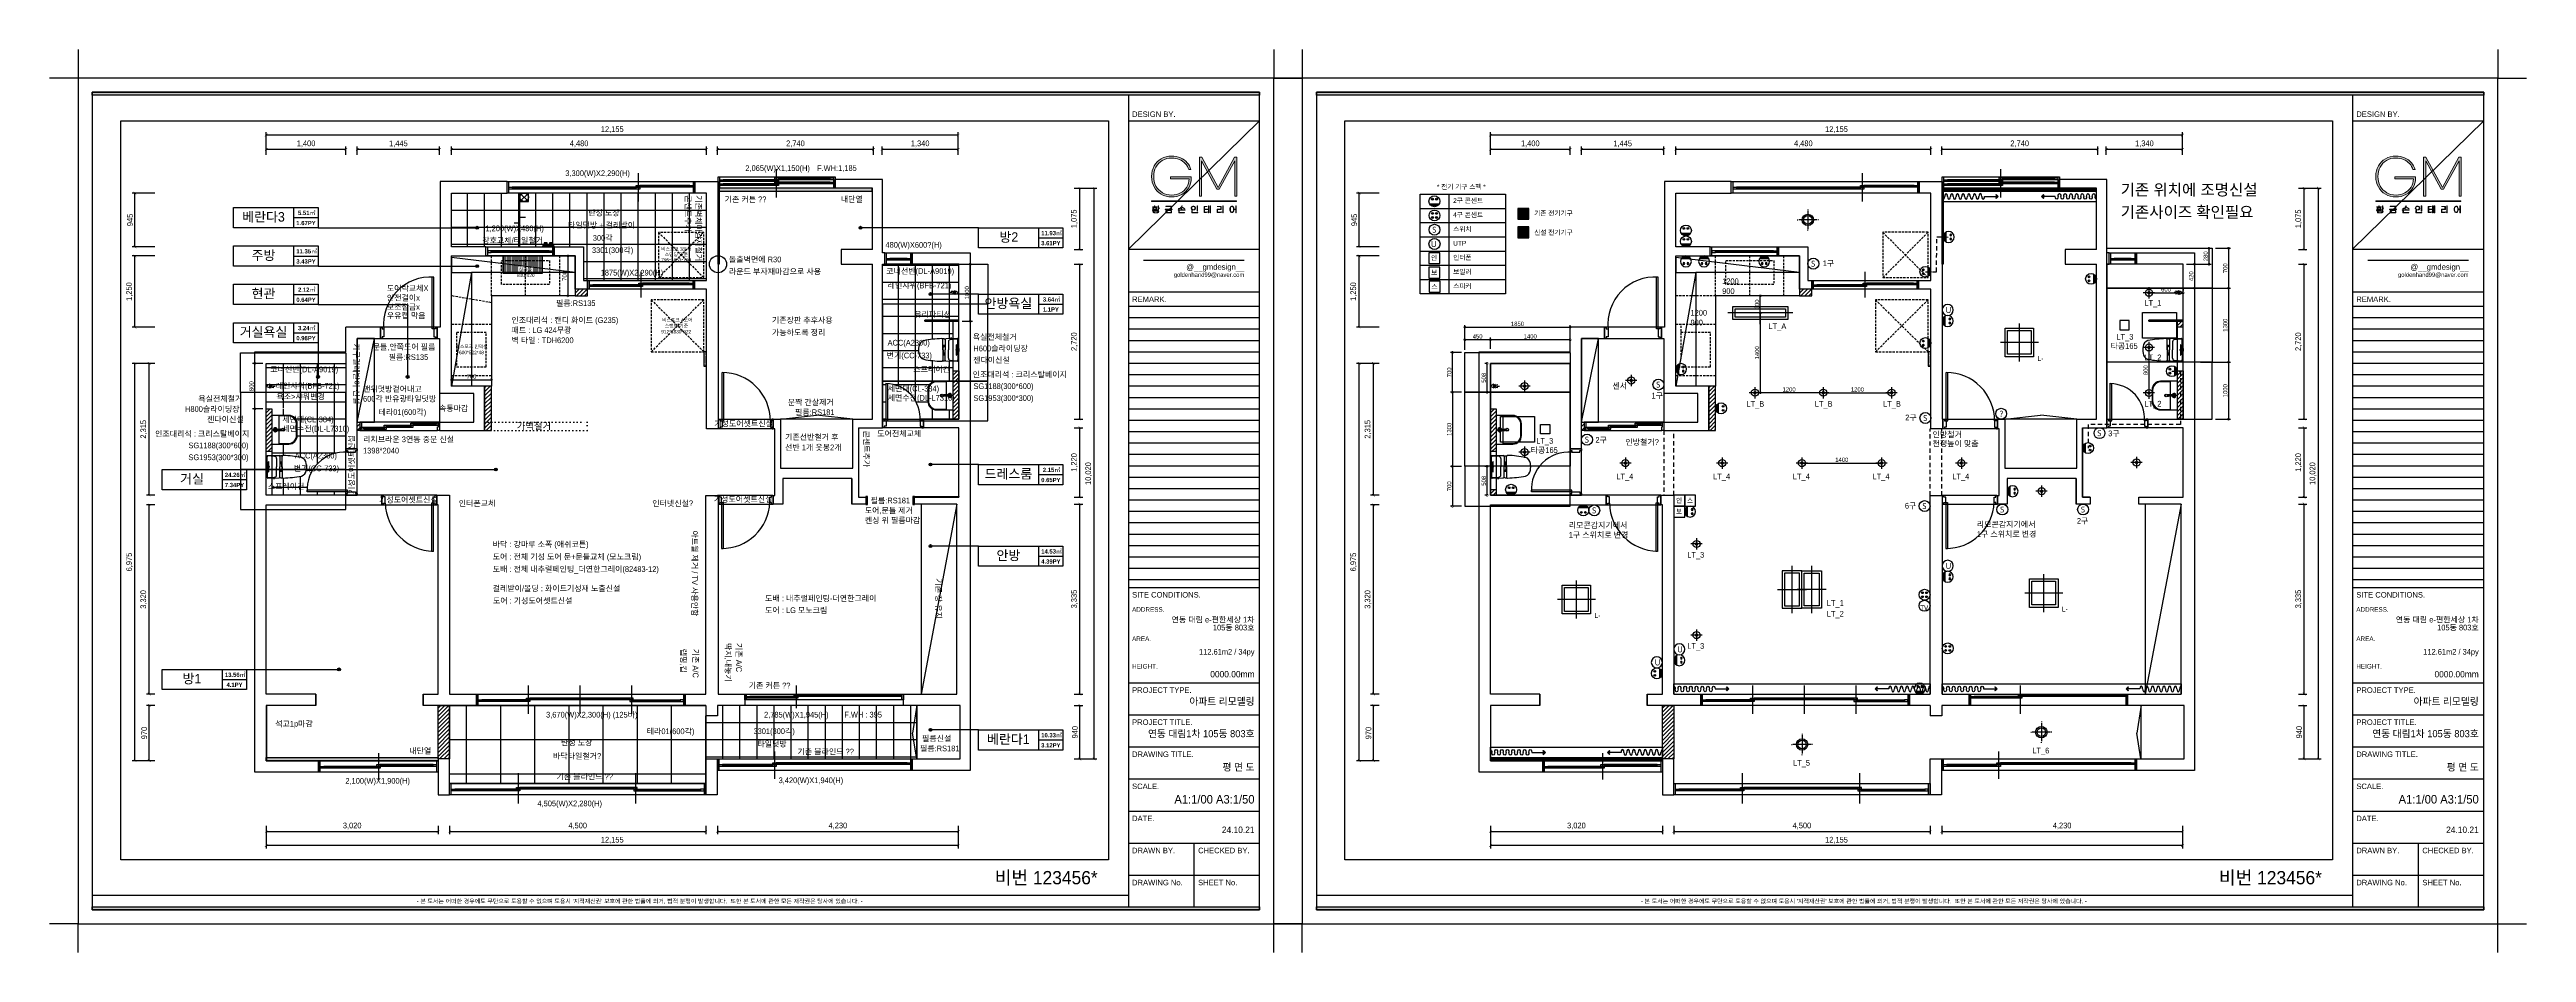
# Model space of a CAD drawing. Header units: inches. Extents: x 88414 to 587042, y -693500 to 27778.
# Drawn here: x 113493 to 156993, y -3968 to 11882 of the extents above; entities that cross this region are included whole.
import ezdxf
from ezdxf.enums import TextEntityAlignment as Align

# ---------------------------------------------------------------- set-up
doc = ezdxf.new("R2010")
doc.units = ezdxf.units.IN
doc.header["$LTSCALE"] = 50
doc.header["$MEASUREMENT"] = 0
for name, pattern in [('DH-HID2', [1.2, 0.8, -0.4]), ('DOT', [0.25, 0, -0.25]), ('HID', [2.5, 1.5, -1]), ('HIDDEN', [0.375, 0.25, -0.125])]:
    doc.linetypes.add(name, pattern=pattern)
for name, color, linetype in [('0-ELC TEXT', 7, 'Continuous'), ('01. F-소품', 3, 'Continuous'), ('03-TEXT', 3, 'Continuous'), ('03-WAL NEW', 3, 'Continuous'), ('06-FUR', 6, 'Continuous'), ('06-LIGHT', 4, 'Continuous'), ('07-DIM WAL', 5, 'Continuous'), ('3.기호.계단선', 30, 'Continuous'), ('_U+B808_U+C774_U+C5B4 2', 7, 'Continuous'), ('BATH', 4, 'Continuous'), ('CO-BATH', 6, 'Continuous'), ('E-HAT', 251, 'Continuous'), ('F-SYM', 7, 'Continuous'), ('fin', 5, 'Continuous'), ('FORM(YOURNAME)-11', 1, 'Continuous'), ('FORM(YOURNAME)-11 @ 1', 1, 'Continuous'), ('FU-FURM', 251, 'DH-HID2'), ('HAT', 5, 'Continuous'), ('HL', 6, 'HIDDEN'), ('RC-LIGHT', 7, 'Continuous'), ('TOILET-1', 6, 'Continuous'), ('U-LANP', 6, 'Continuous'), ('도면층2', 2, 'Continuous'), ('도면층4', 4, 'Continuous'), ('도면층5', 5, 'Continuous'), ('도면층8', 8, 'Continuous'), ('설비', 140, 'Continuous'), ('욕실설비', 3, 'Continuous'), ('치수', 7, 'Continuous')]:
    doc.layers.add(name, color=color, linetype=linetype)
doc.styles.add('DH-TEXT', font='')
doc.styles.get("Standard").update_dxf_attribs({"font": 'txt.shx', "bigfont": 'whgtxt.shx'})
doc.styles.add('YOURNAME', font='HY울릉도M.TTF')
doc.styles.add('넥슨고딕', font='NEXONLv1GothicBold.ttf')
doc.styles.add('스타일1', font='HY울릉도M.TTF')
doc.styles.add('코레일둥고', font='Korail_Round_Gothic_Medium.ttf')
doc.styles.get('DH-TEXT').set_extended_font_data('HY울릉도L')
doc.dimstyles.new('30', dxfattribs={"dimscale": 30, "dimtxt": 2.5, "dimasz": 2.5, "dimexe": 1.25, "dimexo": 2, "dimtad": 1, "dimdec": 0, "dimtxsty": '스타일1', "dimblk": 'DOTSMALL', "dimcen": 2.5, "dimclrd": 1, "dimclre": 1, "dimclrt": 7, "dimadec": 0, "dimazin": 0, "dimtfac": 1, "dimtdec": 0, "dimtix": 1, "dimtmove": 0, "dimatfit": 3, "dimldrblk": 'DOTSMALL', "dimfxl": 0, "dimarcsym": 0})
doc.dimstyles.new('YOURNAME-50', dxfattribs={"dimscale": 50, "dimtxt": 2, "dimasz": 0.9, "dimexe": 1, "dimexo": 3, "dimgap": 0.7, "dimtad": 1, "dimdec": 0, "dimzin": 0, "dimdsep": 46, "dimlunit": 6, "dimtxsty": 'YOURNAME', "dimblk": 'ARCHTICK', "dimcen": 0, "dimclrd": 1, "dimclre": 1, "dimclrt": 7, "dimadec": 0, "dimazin": 0, "dimtfac": 1, "dimtdec": 0, "dimtix": 1, "dimtmove": 2, "dimatfit": 3, "dimldrblk": 'ARCHTICK', "dimfxl": 0, "dimtolj": 1, "dimtzin": 0, "dimarcsym": 0})
pattern_1 = [(45, (0, 0), (-35.355339, 35.355339), [])]
pattern_2 = [(0, (0, 0), (0, 300), [])]
pattern_3 = [(90, (0, 0), (-300, 2e-14), [])]

# ---------------------------------------------------------------- blocks, each defined once
blk = doc.blocks.new('block 29')
at = {"layer": '_U+B808_U+C774_U+C5B4 2'}
h = blk.add_hatch(color=35, dxfattribs=at)
h.dxf.hatch_style = 2
edge = h.paths.add_edge_path()
edge.add_spline(control_points=[(626.3, -130.3), (626.1, -130.3), (625.8, -130.4), (625.5, -130.4), (625.5, -130.4), (624.4, -130.4), (624.4, -130.4), (624.4, -130.4), (624.4, -130.2), (624.4, -130.2), (624.4, -130.2), (625.4, -130.2), (625.4, -130.2), (625.4, -130.2), (625.4, -129.9), (625.4, -129.9), (625.2, -129.9), (625, -129.8), (624.8, -129.8), (624.7, -129.7), (624.6, -129.6), (624.6, -129.4), (624.6, -129.3), (624.7, -129.2), (624.8, -129.1), (625, -129), (625.2, -129), (625.5, -129), (625.8, -129), (626, -129), (626.2, -129.1), (626.3, -129.2), (626.4, -129.3), (626.4, -129.4), (626.4, -129.6), (626.3, -129.7), (626.2, -129.8), (626, -129.8), (625.8, -129.9), (625.6, -129.9), (625.6, -129.9), (625.6, -130.2), (625.6, -130.2), (626.2, -130.2), (626.6, -130.2), (626.8, -130.1), (626.8, -130.1), (626.8, -130.2), (626.8, -130.2), (626.7, -130.3), (626.5, -130.3), (626.3, -130.3)], knot_values=[0, 0, 0, 0, 1, 1, 1, 2, 2, 2, 3, 3, 3, 4, 4, 4, 5, 5, 5, 6, 6, 6, 7, 7, 7, 8, 8, 8, 9, 9, 9, 10, 10, 10, 11, 11, 11, 12, 12, 12, 13, 13, 13, 14, 14, 14, 15, 15, 15, 16, 16, 16, 17, 17, 17, 17], degree=3, periodic=0)
h.paths.add_polyline_path([(626.6, -128.8), (624.4, -128.8), (624.4, -128.7), (625.4, -128.7), (625.4, -128.2), (625.6, -128.2), (625.6, -128.7), (626.6, -128.7)])
edge = h.paths.add_edge_path()
edge.add_spline(control_points=[(627, -130.8), (627.2, -130.8), (627.4, -131), (627.4, -131.1), (627.4, -131.3), (627.2, -131.4), (627, -131.5), (626.7, -131.6), (626.4, -131.6), (626, -131.6), (625.6, -131.6), (625.3, -131.6), (625, -131.5), (624.8, -131.4), (624.6, -131.3), (624.6, -131.1), (624.6, -131), (624.8, -130.8), (625, -130.8), (625.3, -130.7), (625.6, -130.6), (626, -130.6), (626.4, -130.6), (626.7, -130.7), (627, -130.8)], knot_values=[0, 0, 0, 0, 1, 1, 1, 2, 2, 2, 3, 3, 3, 4, 4, 4, 5, 5, 5, 6, 6, 6, 7, 7, 7, 8, 8, 8, 8], degree=3, periodic=0)
edge = h.paths.add_edge_path()
edge.add_spline(control_points=[(624.9, -129.7), (625.1, -129.7), (625.3, -129.8), (625.5, -129.8), (625.7, -129.8), (625.9, -129.7), (626.1, -129.7), (626.2, -129.6), (626.3, -129.5), (626.3, -129.4), (626.3, -129.3), (626.2, -129.3), (626.1, -129.2), (625.9, -129.2), (625.7, -129.1), (625.5, -129.1), (625.3, -129.1), (625.1, -129.2), (624.9, -129.2), (624.8, -129.3), (624.7, -129.3), (624.7, -129.4), (624.7, -129.5), (624.8, -129.6), (624.9, -129.7)], knot_values=[0, 0, 0, 0, 1, 1, 1, 2, 2, 2, 3, 3, 3, 4, 4, 4, 5, 5, 5, 6, 6, 6, 7, 7, 7, 8, 8, 8, 8], degree=3, periodic=0)
edge = h.paths.add_edge_path()
edge.add_spline(control_points=[(626.8, -131.4), (627.1, -131.3), (627.2, -131.2), (627.2, -131.1), (627.2, -131), (627.1, -130.9), (626.8, -130.9), (626.6, -130.8), (626.3, -130.8), (626, -130.8), (625.7, -130.8), (625.4, -130.8), (625.2, -130.9), (624.9, -130.9), (624.8, -131), (624.8, -131.1), (624.8, -131.2), (624.9, -131.3), (625.2, -131.4), (625.4, -131.4), (625.7, -131.5), (626, -131.5), (626.3, -131.5), (626.6, -131.4), (626.8, -131.4)], knot_values=[0, 0, 0, 0, 1, 1, 1, 2, 2, 2, 3, 3, 3, 4, 4, 4, 5, 5, 5, 6, 6, 6, 7, 7, 7, 8, 8, 8, 8], degree=3, periodic=0)
h.paths.add_polyline_path([(627.8, -129.3), (627.8, -129.4), (627.3, -129.4), (627.3, -130.5), (627.1, -130.5), (627.1, -128.3), (627.3, -128.3), (627.3, -129.3)])
h = blk.add_hatch(color=35, dxfattribs=at)
h.dxf.hatch_style = 2
h.paths.add_polyline_path([(633.7, -129.9), (630.4, -129.9), (630.4, -129.8), (633.7, -129.8)])
h.paths.add_polyline_path([(633.4, -129.5), (633.2, -129.5), (633.2, -128.5), (630.7, -128.5), (630.7, -128.4), (633.4, -128.4)])
h.paths.add_polyline_path([(633.4, -131.5), (630.7, -131.5), (630.7, -130.4), (633.4, -130.4)])
h.paths.add_polyline_path([(633.2, -131.4), (633.2, -130.5), (630.8, -130.5), (630.8, -131.4)])
h = blk.add_hatch(color=35, dxfattribs=at)
h.dxf.hatch_style = 2
h.paths.add_polyline_path([(639.7, -130.2), (639.7, -130.3), (636.4, -130.3), (636.4, -130.2), (638, -130.2), (638, -129.5), (638.1, -129.5), (638.1, -130.2)])
edge = h.paths.add_edge_path()
edge.add_spline(control_points=[(637.4, -129.5), (637.1, -129.6), (636.8, -129.7), (636.6, -129.7), (636.6, -129.7), (636.6, -129.5), (636.6, -129.5), (636.8, -129.5), (637, -129.5), (637.2, -129.3), (637.5, -129.2), (637.7, -129.1), (637.8, -128.9), (638, -128.7), (638.1, -128.5), (638.1, -128.3), (638.1, -128.3), (638.3, -128.3), (638.3, -128.3), (638.3, -128.5), (638.2, -128.6), (638.1, -128.8), (638.1, -128.8), (639.6, -129.6), (639.6, -129.6), (639.6, -129.6), (639.5, -129.7), (639.5, -129.7), (639.5, -129.7), (638, -128.9), (638, -128.9), (637.8, -129.1), (637.6, -129.3), (637.4, -129.5)], knot_values=[0, 0, 0, 0, 1, 1, 1, 2, 2, 2, 3, 3, 3, 4, 4, 4, 5, 5, 5, 6, 6, 6, 7, 7, 7, 8, 8, 8, 9, 9, 9, 10, 10, 10, 11, 11, 11, 11], degree=3, periodic=0)
h.paths.add_polyline_path([(636.9, -131.4), (639.5, -131.4), (639.5, -131.5), (636.7, -131.5), (636.7, -130.6), (636.9, -130.6)])
h = blk.add_hatch(color=35, dxfattribs=at)
h.dxf.hatch_style = 2
edge = h.paths.add_edge_path()
edge.add_spline(control_points=[(644.1, -128.5), (644.2, -128.6), (644.4, -128.7), (644.4, -128.8), (644.5, -129), (644.6, -129.1), (644.6, -129.3), (644.6, -129.5), (644.5, -129.6), (644.4, -129.8), (644.4, -129.9), (644.2, -130), (644.1, -130.1), (643.9, -130.2), (643.8, -130.2), (643.5, -130.2), (643.3, -130.2), (643.2, -130.2), (643, -130.1), (642.8, -130), (642.7, -129.9), (642.7, -129.8), (642.6, -129.6), (642.5, -129.5), (642.5, -129.3), (642.5, -129.1), (642.6, -129), (642.7, -128.8), (642.7, -128.7), (642.8, -128.6), (643, -128.5), (643.2, -128.4), (643.3, -128.4), (643.5, -128.4), (643.8, -128.4), (643.9, -128.4), (644.1, -128.5)], knot_values=[0, 0, 0, 0, 1, 1, 1, 2, 2, 2, 3, 3, 3, 4, 4, 4, 5, 5, 5, 6, 6, 6, 7, 7, 7, 8, 8, 8, 9, 9, 9, 10, 10, 10, 11, 11, 11, 12, 12, 12, 12], degree=3, periodic=0)
edge = h.paths.add_edge_path()
edge.add_spline(control_points=[(643.1, -128.6), (643, -128.7), (642.9, -128.8), (642.8, -128.9), (642.7, -129), (642.7, -129.2), (642.7, -129.3), (642.7, -129.5), (642.7, -129.6), (642.8, -129.7), (642.9, -129.8), (643, -129.9), (643.1, -130), (643.2, -130.1), (643.4, -130.1), (643.5, -130.1), (643.7, -130.1), (643.9, -130.1), (644, -130), (644.1, -129.9), (644.2, -129.8), (644.3, -129.7), (644.4, -129.6), (644.4, -129.5), (644.4, -129.3), (644.4, -129.2), (644.4, -129), (644.3, -128.9), (644.2, -128.8), (644.1, -128.7), (644, -128.6), (643.9, -128.6), (643.7, -128.5), (643.5, -128.5), (643.4, -128.5), (643.2, -128.6), (643.1, -128.6)], knot_values=[0, 0, 0, 0, 1, 1, 1, 2, 2, 2, 3, 3, 3, 4, 4, 4, 5, 5, 5, 6, 6, 6, 7, 7, 7, 8, 8, 8, 9, 9, 9, 10, 10, 10, 11, 11, 11, 12, 12, 12, 12], degree=3, periodic=0)
h.paths.add_polyline_path([(643, -131.4), (645.6, -131.4), (645.6, -131.5), (642.8, -131.5), (642.8, -130.5), (643, -130.5)])
h.paths.add_polyline_path([(645.5, -130.8), (645.3, -130.8), (645.3, -128.3), (645.5, -128.3)])
h = blk.add_hatch(color=35, dxfattribs=at)
h.dxf.hatch_style = 2
edge = h.paths.add_edge_path()
edge.add_spline(control_points=[(649.1, -131.2), (649.4, -131.2), (649.6, -131.2), (649.8, -131.2), (649.9, -131.2), (650.1, -131.1), (650.2, -131.1), (650.2, -131.1), (650.2, -131.2), (650.2, -131.2), (650, -131.3), (649.6, -131.4), (649.1, -131.4), (649.1, -131.4), (648.6, -131.4), (648.6, -131.4), (648.6, -131.4), (648.6, -128.5), (648.6, -128.5), (648.6, -128.5), (650.1, -128.5), (650.1, -128.5), (650.1, -128.5), (650.1, -128.6), (650.1, -128.6), (650.1, -128.6), (648.8, -128.6), (648.8, -128.6), (648.8, -128.6), (648.8, -129.8), (648.8, -129.8), (648.8, -129.8), (649.9, -129.8), (649.9, -129.8), (649.9, -129.8), (649.9, -130), (649.9, -130), (649.9, -130), (648.8, -130), (648.8, -130), (648.8, -130), (648.8, -131.2), (648.8, -131.2), (648.8, -131.2), (649.1, -131.2), (649.1, -131.2)], knot_values=[0, 0, 0, 0, 1, 1, 1, 2, 2, 2, 3, 3, 3, 4, 4, 4, 5, 5, 5, 6, 6, 6, 7, 7, 7, 8, 8, 8, 9, 9, 9, 10, 10, 10, 11, 11, 11, 12, 12, 12, 13, 13, 13, 14, 14, 14, 15, 15, 15, 15], degree=3, periodic=0)
h.paths.add_polyline_path([(650.6, -128.3), (650.8, -128.3), (650.8, -131.6), (650.6, -131.6), (650.6, -129.9), (650.1, -129.9), (650.1, -129.8), (650.6, -129.8)])
h.paths.add_polyline_path([(651.6, -128.3), (651.6, -131.6), (651.4, -131.6), (651.4, -128.3)])
h = blk.add_hatch(color=35, dxfattribs=at)
h.dxf.hatch_style = 2
edge = h.paths.add_edge_path()
edge.add_spline(control_points=[(656.6, -130), (656.6, -130), (654.9, -130), (654.9, -130), (654.9, -130), (654.9, -131.2), (654.9, -131.2), (654.9, -131.2), (656.1, -131.2), (656.1, -131.2), (656.2, -131.2), (656.4, -131.2), (656.5, -131.2), (656.7, -131.2), (656.8, -131.1), (656.9, -131.1), (656.9, -131.1), (656.9, -131.2), (656.9, -131.2), (656.8, -131.3), (656.7, -131.3), (656.6, -131.3), (656.4, -131.4), (656.2, -131.4), (656.1, -131.4), (656.1, -131.4), (654.7, -131.4), (654.7, -131.4), (654.7, -131.4), (654.7, -129.8), (654.7, -129.8), (654.7, -129.8), (656.4, -129.8), (656.4, -129.8), (656.4, -129.8), (656.4, -128.6), (656.4, -128.6), (656.4, -128.6), (654.7, -128.6), (654.7, -128.6), (654.7, -128.6), (654.7, -128.5), (654.7, -128.5), (654.7, -128.5), (656.6, -128.5), (656.6, -128.5), (656.6, -128.5), (656.6, -130), (656.6, -130)], knot_values=[0, 0, 0, 0, 1, 1, 1, 2, 2, 2, 3, 3, 3, 4, 4, 4, 5, 5, 5, 6, 6, 6, 7, 7, 7, 8, 8, 8, 9, 9, 9, 10, 10, 10, 11, 11, 11, 12, 12, 12, 13, 13, 13, 14, 14, 14, 15, 15, 15, 16, 16, 16, 16], degree=3, periodic=0)
h.paths.add_polyline_path([(657.5, -131.6), (657.3, -131.6), (657.3, -128.3), (657.5, -128.3)])
h = blk.add_hatch(color=35, dxfattribs=at)
h.dxf.hatch_style = 2
edge = h.paths.add_edge_path()
edge.add_spline(control_points=[(663.6, -128.3), (663.6, -128.3), (663.6, -131.6), (663.6, -131.6), (663.6, -131.6), (663.4, -131.6), (663.4, -131.6), (663.4, -131.6), (663.4, -129.9), (663.4, -129.9), (663.4, -129.9), (662.6, -129.9), (662.6, -129.9), (662.6, -130.3), (662.6, -130.5), (662.5, -130.8), (662.4, -131), (662.3, -131.2), (662.1, -131.3), (662, -131.4), (661.8, -131.4), (661.7, -131.4), (661.5, -131.4), (661.3, -131.4), (661.2, -131.3), (661, -131.2), (660.9, -131), (660.8, -130.8), (660.7, -130.5), (660.7, -130.3), (660.7, -129.9), (660.7, -129.6), (660.7, -129.3), (660.8, -129.1), (660.9, -128.9), (661, -128.7), (661.2, -128.6), (661.3, -128.5), (661.5, -128.4), (661.7, -128.4), (661.8, -128.4), (662, -128.5), (662.1, -128.6), (662.3, -128.7), (662.4, -128.8), (662.5, -129), (662.5, -129.2), (662.6, -129.5), (662.6, -129.8), (662.6, -129.8), (663.4, -129.8), (663.4, -129.8), (663.4, -129.8), (663.4, -128.3), (663.4, -128.3), (663.4, -128.3), (663.6, -128.3), (663.6, -128.3)], knot_values=[0, 0, 0, 0, 1, 1, 1, 2, 2, 2, 3, 3, 3, 4, 4, 4, 5, 5, 5, 6, 6, 6, 7, 7, 7, 8, 8, 8, 9, 9, 9, 10, 10, 10, 11, 11, 11, 12, 12, 12, 13, 13, 13, 14, 14, 14, 15, 15, 15, 16, 16, 16, 17, 17, 17, 18, 18, 18, 19, 19, 19, 19], degree=3, periodic=0)
edge = h.paths.add_edge_path()
edge.add_spline(control_points=[(662.1, -131.1), (662.2, -131), (662.3, -130.9), (662.3, -130.7), (662.4, -130.5), (662.4, -130.2), (662.4, -129.9), (662.4, -129.6), (662.4, -129.4), (662.3, -129.2), (662.3, -129), (662.2, -128.8), (662.1, -128.7), (661.9, -128.6), (661.8, -128.6), (661.7, -128.6), (661.5, -128.6), (661.4, -128.6), (661.2, -128.7), (661.1, -128.8), (661, -129), (661, -129.2), (660.9, -129.4), (660.9, -129.6), (660.9, -129.9), (660.9, -130.2), (660.9, -130.5), (661, -130.7), (661, -130.9), (661.1, -131), (661.2, -131.1), (661.4, -131.2), (661.5, -131.3), (661.7, -131.3), (661.8, -131.3), (661.9, -131.2), (662.1, -131.1)], knot_values=[0, 0, 0, 0, 1, 1, 1, 2, 2, 2, 3, 3, 3, 4, 4, 4, 5, 5, 5, 6, 6, 6, 7, 7, 7, 8, 8, 8, 9, 9, 9, 10, 10, 10, 11, 11, 11, 12, 12, 12, 12], degree=3, periodic=0)
at = {"layer": '_U+B808_U+C774_U+C5B4 2', "lineweight": 0}
for points in [[(626.6, -128.8), (624.4, -128.8), (624.4, -128.7), (625.4, -128.7), (625.4, -128.2), (625.6, -128.2), (625.6, -128.7), (626.6, -128.7), (626.6, -128.8)], [(627.8, -129.3), (627.8, -129.4), (627.3, -129.4), (627.3, -130.5), (627.1, -130.5), (627.1, -128.3), (627.3, -128.3), (627.3, -129.3), (627.8, -129.3)], [(633.7, -129.9), (630.4, -129.9), (630.4, -129.8), (633.7, -129.8), (633.7, -129.9)], [(633.4, -129.5), (633.2, -129.5), (633.2, -128.5), (630.7, -128.5), (630.7, -128.4), (633.4, -128.4), (633.4, -129.5)], [(633.4, -131.5), (630.7, -131.5), (630.7, -130.4), (633.4, -130.4), (633.4, -131.5)], [(633.2, -131.4), (633.2, -130.5), (630.8, -130.5), (630.8, -131.4), (633.2, -131.4)], [(639.7, -130.2), (639.7, -130.3), (636.4, -130.3), (636.4, -130.2), (638, -130.2), (638, -129.5), (638.1, -129.5), (638.1, -130.2), (639.7, -130.2)], [(636.9, -131.4), (639.5, -131.4), (639.5, -131.5), (636.7, -131.5), (636.7, -130.6), (636.9, -130.6), (636.9, -131.4)], [(643, -131.4), (645.6, -131.4), (645.6, -131.5), (642.8, -131.5), (642.8, -130.5), (643, -130.5), (643, -131.4)], [(645.5, -130.8), (645.3, -130.8), (645.3, -128.3), (645.5, -128.3), (645.5, -130.8)], [(650.6, -128.3), (650.8, -128.3), (650.8, -131.6), (650.6, -131.6), (650.6, -129.9), (650.1, -129.9), (650.1, -129.8), (650.6, -129.8), (650.6, -128.3)], [(651.6, -128.3), (651.6, -131.6), (651.4, -131.6), (651.4, -128.3), (651.6, -128.3)], [(657.5, -131.6), (657.3, -131.6), (657.3, -128.3), (657.5, -128.3), (657.5, -131.6)]]:
    blk.add_lwpolyline(points, dxfattribs=at)
for points, knots in [([(626.3, -130.3), (626.1, -130.3), (625.8, -130.4), (625.5, -130.4), (625.5, -130.4), (624.4, -130.4), (624.4, -130.4), (624.4, -130.4), (624.4, -130.2), (624.4, -130.2), (624.4, -130.2), (625.4, -130.2), (625.4, -130.2), (625.4, -130.2), (625.4, -129.9), (625.4, -129.9), (625.2, -129.9), (625, -129.8), (624.8, -129.8), (624.7, -129.7), (624.6, -129.6), (624.6, -129.4), (624.6, -129.3), (624.7, -129.2), (624.8, -129.1), (625, -129), (625.2, -129), (625.5, -129), (625.8, -129), (626, -129), (626.2, -129.1), (626.3, -129.2), (626.4, -129.3), (626.4, -129.4), (626.4, -129.6), (626.3, -129.7), (626.2, -129.8), (626, -129.8), (625.8, -129.9), (625.6, -129.9), (625.6, -129.9), (625.6, -130.2), (625.6, -130.2), (626.2, -130.2), (626.6, -130.2), (626.8, -130.1), (626.8, -130.1), (626.8, -130.2), (626.8, -130.2), (626.7, -130.3), (626.5, -130.3), (626.3, -130.3)], [0, 0, 0, 0, 1, 1, 1, 2, 2, 2, 3, 3, 3, 4, 4, 4, 5, 5, 5, 6, 6, 6, 7, 7, 7, 8, 8, 8, 9, 9, 9, 10, 10, 10, 11, 11, 11, 12, 12, 12, 13, 13, 13, 14, 14, 14, 15, 15, 15, 16, 16, 16, 17, 17, 17, 17]), ([(627, -130.8), (627.2, -130.8), (627.4, -131), (627.4, -131.1), (627.4, -131.3), (627.2, -131.4), (627, -131.5), (626.7, -131.6), (626.4, -131.6), (626, -131.6), (625.6, -131.6), (625.3, -131.6), (625, -131.5), (624.8, -131.4), (624.6, -131.3), (624.6, -131.1), (624.6, -131), (624.8, -130.8), (625, -130.8), (625.3, -130.7), (625.6, -130.6), (626, -130.6), (626.4, -130.6), (626.7, -130.7), (627, -130.8)], [0, 0, 0, 0, 1, 1, 1, 2, 2, 2, 3, 3, 3, 4, 4, 4, 5, 5, 5, 6, 6, 6, 7, 7, 7, 8, 8, 8, 8]), ([(624.9, -129.7), (625.1, -129.7), (625.3, -129.8), (625.5, -129.8), (625.7, -129.8), (625.9, -129.7), (626.1, -129.7), (626.2, -129.6), (626.3, -129.5), (626.3, -129.4), (626.3, -129.3), (626.2, -129.3), (626.1, -129.2), (625.9, -129.2), (625.7, -129.1), (625.5, -129.1), (625.3, -129.1), (625.1, -129.2), (624.9, -129.2), (624.8, -129.3), (624.7, -129.3), (624.7, -129.4), (624.7, -129.5), (624.8, -129.6), (624.9, -129.7)], [0, 0, 0, 0, 1, 1, 1, 2, 2, 2, 3, 3, 3, 4, 4, 4, 5, 5, 5, 6, 6, 6, 7, 7, 7, 8, 8, 8, 8]), ([(626.8, -131.4), (627.1, -131.3), (627.2, -131.2), (627.2, -131.1), (627.2, -131), (627.1, -130.9), (626.8, -130.9), (626.6, -130.8), (626.3, -130.8), (626, -130.8), (625.7, -130.8), (625.4, -130.8), (625.2, -130.9), (624.9, -130.9), (624.8, -131), (624.8, -131.1), (624.8, -131.2), (624.9, -131.3), (625.2, -131.4), (625.4, -131.4), (625.7, -131.5), (626, -131.5), (626.3, -131.5), (626.6, -131.4), (626.8, -131.4)], [0, 0, 0, 0, 1, 1, 1, 2, 2, 2, 3, 3, 3, 4, 4, 4, 5, 5, 5, 6, 6, 6, 7, 7, 7, 8, 8, 8, 8]), ([(637.4, -129.5), (637.1, -129.6), (636.8, -129.7), (636.6, -129.7), (636.6, -129.7), (636.6, -129.5), (636.6, -129.5), (636.8, -129.5), (637, -129.5), (637.2, -129.3), (637.5, -129.2), (637.7, -129.1), (637.8, -128.9), (638, -128.7), (638.1, -128.5), (638.1, -128.3), (638.1, -128.3), (638.3, -128.3), (638.3, -128.3), (638.3, -128.5), (638.2, -128.6), (638.1, -128.8), (638.1, -128.8), (639.6, -129.6), (639.6, -129.6), (639.6, -129.6), (639.5, -129.7), (639.5, -129.7), (639.5, -129.7), (638, -128.9), (638, -128.9), (637.8, -129.1), (637.6, -129.3), (637.4, -129.5)], [0, 0, 0, 0, 1, 1, 1, 2, 2, 2, 3, 3, 3, 4, 4, 4, 5, 5, 5, 6, 6, 6, 7, 7, 7, 8, 8, 8, 9, 9, 9, 10, 10, 10, 11, 11, 11, 11]), ([(644.1, -128.5), (644.2, -128.6), (644.4, -128.7), (644.4, -128.8), (644.5, -129), (644.6, -129.1), (644.6, -129.3), (644.6, -129.5), (644.5, -129.6), (644.4, -129.8), (644.4, -129.9), (644.2, -130), (644.1, -130.1), (643.9, -130.2), (643.8, -130.2), (643.5, -130.2), (643.3, -130.2), (643.2, -130.2), (643, -130.1), (642.8, -130), (642.7, -129.9), (642.7, -129.8), (642.6, -129.6), (642.5, -129.5), (642.5, -129.3), (642.5, -129.1), (642.6, -129), (642.7, -128.8), (642.7, -128.7), (642.8, -128.6), (643, -128.5), (643.2, -128.4), (643.3, -128.4), (643.5, -128.4), (643.8, -128.4), (643.9, -128.4), (644.1, -128.5)], [0, 0, 0, 0, 1, 1, 1, 2, 2, 2, 3, 3, 3, 4, 4, 4, 5, 5, 5, 6, 6, 6, 7, 7, 7, 8, 8, 8, 9, 9, 9, 10, 10, 10, 11, 11, 11, 12, 12, 12, 12]), ([(643.1, -128.6), (643, -128.7), (642.9, -128.8), (642.8, -128.9), (642.7, -129), (642.7, -129.2), (642.7, -129.3), (642.7, -129.5), (642.7, -129.6), (642.8, -129.7), (642.9, -129.8), (643, -129.9), (643.1, -130), (643.2, -130.1), (643.4, -130.1), (643.5, -130.1), (643.7, -130.1), (643.9, -130.1), (644, -130), (644.1, -129.9), (644.2, -129.8), (644.3, -129.7), (644.4, -129.6), (644.4, -129.5), (644.4, -129.3), (644.4, -129.2), (644.4, -129), (644.3, -128.9), (644.2, -128.8), (644.1, -128.7), (644, -128.6), (643.9, -128.6), (643.7, -128.5), (643.5, -128.5), (643.4, -128.5), (643.2, -128.6), (643.1, -128.6)], [0, 0, 0, 0, 1, 1, 1, 2, 2, 2, 3, 3, 3, 4, 4, 4, 5, 5, 5, 6, 6, 6, 7, 7, 7, 8, 8, 8, 9, 9, 9, 10, 10, 10, 11, 11, 11, 12, 12, 12, 12]), ([(649.1, -131.2), (649.4, -131.2), (649.6, -131.2), (649.8, -131.2), (649.9, -131.2), (650.1, -131.1), (650.2, -131.1), (650.2, -131.1), (650.2, -131.2), (650.2, -131.2), (650, -131.3), (649.6, -131.4), (649.1, -131.4), (649.1, -131.4), (648.6, -131.4), (648.6, -131.4), (648.6, -131.4), (648.6, -128.5), (648.6, -128.5), (648.6, -128.5), (650.1, -128.5), (650.1, -128.5), (650.1, -128.5), (650.1, -128.6), (650.1, -128.6), (650.1, -128.6), (648.8, -128.6), (648.8, -128.6), (648.8, -128.6), (648.8, -129.8), (648.8, -129.8), (648.8, -129.8), (649.9, -129.8), (649.9, -129.8), (649.9, -129.8), (649.9, -130), (649.9, -130), (649.9, -130), (648.8, -130), (648.8, -130), (648.8, -130), (648.8, -131.2), (648.8, -131.2), (648.8, -131.2), (649.1, -131.2), (649.1, -131.2)], [0, 0, 0, 0, 1, 1, 1, 2, 2, 2, 3, 3, 3, 4, 4, 4, 5, 5, 5, 6, 6, 6, 7, 7, 7, 8, 8, 8, 9, 9, 9, 10, 10, 10, 11, 11, 11, 12, 12, 12, 13, 13, 13, 14, 14, 14, 15, 15, 15, 15]), ([(656.6, -130), (656.6, -130), (654.9, -130), (654.9, -130), (654.9, -130), (654.9, -131.2), (654.9, -131.2), (654.9, -131.2), (656.1, -131.2), (656.1, -131.2), (656.2, -131.2), (656.4, -131.2), (656.5, -131.2), (656.7, -131.2), (656.8, -131.1), (656.9, -131.1), (656.9, -131.1), (656.9, -131.2), (656.9, -131.2), (656.8, -131.3), (656.7, -131.3), (656.6, -131.3), (656.4, -131.4), (656.2, -131.4), (656.1, -131.4), (656.1, -131.4), (654.7, -131.4), (654.7, -131.4), (654.7, -131.4), (654.7, -129.8), (654.7, -129.8), (654.7, -129.8), (656.4, -129.8), (656.4, -129.8), (656.4, -129.8), (656.4, -128.6), (656.4, -128.6), (656.4, -128.6), (654.7, -128.6), (654.7, -128.6), (654.7, -128.6), (654.7, -128.5), (654.7, -128.5), (654.7, -128.5), (656.6, -128.5), (656.6, -128.5), (656.6, -128.5), (656.6, -130), (656.6, -130)], [0, 0, 0, 0, 1, 1, 1, 2, 2, 2, 3, 3, 3, 4, 4, 4, 5, 5, 5, 6, 6, 6, 7, 7, 7, 8, 8, 8, 9, 9, 9, 10, 10, 10, 11, 11, 11, 12, 12, 12, 13, 13, 13, 14, 14, 14, 15, 15, 15, 16, 16, 16, 16]), ([(663.6, -128.3), (663.6, -128.3), (663.6, -131.6), (663.6, -131.6), (663.6, -131.6), (663.4, -131.6), (663.4, -131.6), (663.4, -131.6), (663.4, -129.9), (663.4, -129.9), (663.4, -129.9), (662.6, -129.9), (662.6, -129.9), (662.6, -130.3), (662.6, -130.5), (662.5, -130.8), (662.4, -131), (662.3, -131.2), (662.1, -131.3), (662, -131.4), (661.8, -131.4), (661.7, -131.4), (661.5, -131.4), (661.3, -131.4), (661.2, -131.3), (661, -131.2), (660.9, -131), (660.8, -130.8), (660.7, -130.5), (660.7, -130.3), (660.7, -129.9), (660.7, -129.6), (660.7, -129.3), (660.8, -129.1), (660.9, -128.9), (661, -128.7), (661.2, -128.6), (661.3, -128.5), (661.5, -128.4), (661.7, -128.4), (661.8, -128.4), (662, -128.5), (662.1, -128.6), (662.3, -128.7), (662.4, -128.8), (662.5, -129), (662.5, -129.2), (662.6, -129.5), (662.6, -129.8), (662.6, -129.8), (663.4, -129.8), (663.4, -129.8), (663.4, -129.8), (663.4, -128.3), (663.4, -128.3), (663.4, -128.3), (663.6, -128.3), (663.6, -128.3)], [0, 0, 0, 0, 1, 1, 1, 2, 2, 2, 3, 3, 3, 4, 4, 4, 5, 5, 5, 6, 6, 6, 7, 7, 7, 8, 8, 8, 9, 9, 9, 10, 10, 10, 11, 11, 11, 12, 12, 12, 13, 13, 13, 14, 14, 14, 15, 15, 15, 16, 16, 16, 17, 17, 17, 18, 18, 18, 19, 19, 19, 19]), ([(662.1, -131.1), (662.2, -131), (662.3, -130.9), (662.3, -130.7), (662.4, -130.5), (662.4, -130.2), (662.4, -129.9), (662.4, -129.6), (662.4, -129.4), (662.3, -129.2), (662.3, -129), (662.2, -128.8), (662.1, -128.7), (661.9, -128.6), (661.8, -128.6), (661.7, -128.6), (661.5, -128.6), (661.4, -128.6), (661.2, -128.7), (661.1, -128.8), (661, -129), (661, -129.2), (660.9, -129.4), (660.9, -129.6), (660.9, -129.9), (660.9, -130.2), (660.9, -130.5), (661, -130.7), (661, -130.9), (661.1, -131), (661.2, -131.1), (661.4, -131.2), (661.5, -131.3), (661.7, -131.3), (661.8, -131.3), (661.9, -131.2), (662.1, -131.1)], [0, 0, 0, 0, 1, 1, 1, 2, 2, 2, 3, 3, 3, 4, 4, 4, 5, 5, 5, 6, 6, 6, 7, 7, 7, 8, 8, 8, 9, 9, 9, 10, 10, 10, 11, 11, 11, 12, 12, 12, 12])]:
    blk.add_open_spline(points, degree=3, knots=knots, dxfattribs=at)
blk = doc.blocks.new('block 30')
at = {"layer": '_U+B808_U+C774_U+C5B4 2'}
h = blk.add_hatch(color=35, dxfattribs=at)
h.dxf.hatch_style = 2
edge = h.paths.add_edge_path()
edge.add_spline(control_points=[(637.5, -105.8), (638.8, -106.4), (639.8, -107.1), (640.7, -108.1), (641.5, -109), (642.1, -110.1), (642.4, -111.3), (642.4, -111.3), (641.4, -111.3), (641.4, -111.3), (641.1, -110.3), (640.6, -109.3), (639.8, -108.5), (639.1, -107.7), (638.1, -107), (637, -106.6), (635.9, -106.1), (634.7, -105.9), (633.4, -105.9), (631.8, -105.9), (630.3, -106.2), (629, -107), (627.8, -107.7), (626.8, -108.8), (626, -110.1), (625.3, -111.4), (625, -112.9), (625, -114.5), (625, -116.2), (625.3, -117.7), (626, -119), (626.8, -120.3), (627.8, -121.3), (629.1, -122.1), (630.3, -122.8), (631.8, -123.2), (633.5, -123.2), (635, -123.2), (636.3, -122.9), (637.6, -122.2), (638.8, -121.6), (639.7, -120.7), (640.5, -119.5), (641.2, -118.4), (641.6, -117), (641.6, -115.6), (641.6, -115.6), (632.9, -115.6), (632.9, -115.6), (632.9, -115.6), (632.9, -114.7), (632.9, -114.7), (632.9, -114.7), (642.6, -114.7), (642.6, -114.7), (642.6, -114.7), (642.6, -115.3), (642.6, -115.3), (642.6, -117), (642.2, -118.5), (641.4, -119.8), (640.6, -121.2), (639.5, -122.2), (638.1, -123), (636.7, -123.7), (635.1, -124.1), (633.4, -124.1), (631.6, -124.1), (629.9, -123.7), (628.5, -122.8), (627.1, -122), (626, -120.9), (625.2, -119.4), (624.4, -118), (624, -116.4), (624, -114.5), (624, -112.7), (624.4, -111.1), (625.2, -109.6), (626, -108.2), (627.1, -107), (628.5, -106.2), (629.9, -105.4), (631.6, -105), (633.4, -105), (634.9, -105), (636.3, -105.3), (637.5, -105.8)], knot_values=[0, 0, 0, 0, 1, 1, 1, 2, 2, 2, 3, 3, 3, 4, 4, 4, 5, 5, 5, 6, 6, 6, 7, 7, 7, 8, 8, 8, 9, 9, 9, 10, 10, 10, 11, 11, 11, 12, 12, 12, 13, 13, 13, 14, 14, 14, 15, 15, 15, 16, 16, 16, 17, 17, 17, 18, 18, 18, 19, 19, 19, 20, 20, 20, 21, 21, 21, 22, 22, 22, 23, 23, 23, 24, 24, 24, 25, 25, 25, 26, 26, 26, 27, 27, 27, 28, 28, 28, 29, 29, 29, 29], degree=3, periodic=0)
h = blk.add_hatch(color=35, dxfattribs=at)
h.dxf.hatch_style = 2
h.paths.add_polyline_path([(646.4, -105.4), (647.5, -105.4), (655.2, -119.6), (662.9, -105.4), (664, -105.4), (664, -123.7), (663, -123.7), (663, -107.2), (655.7, -120.5), (654.6, -120.5), (647.4, -107.2), (647.4, -123.7), (646.4, -123.7)])
at = {"layer": '_U+B808_U+C774_U+C5B4 2', "lineweight": 0}
blk.add_lwpolyline([(646.4, -105.4), (647.5, -105.4), (655.2, -119.6), (662.9, -105.4), (664, -105.4), (664, -123.7), (663, -123.7), (663, -107.2), (655.7, -120.5), (654.6, -120.5), (647.4, -107.2), (647.4, -123.7), (646.4, -123.7), (646.4, -105.4)], dxfattribs=at)
blk.add_open_spline([(637.5, -105.8), (638.8, -106.4), (639.8, -107.1), (640.7, -108.1), (641.5, -109), (642.1, -110.1), (642.4, -111.3), (642.4, -111.3), (641.4, -111.3), (641.4, -111.3), (641.1, -110.3), (640.6, -109.3), (639.8, -108.5), (639.1, -107.7), (638.1, -107), (637, -106.6), (635.9, -106.1), (634.7, -105.9), (633.4, -105.9), (631.8, -105.9), (630.3, -106.2), (629, -107), (627.8, -107.7), (626.8, -108.8), (626, -110.1), (625.3, -111.4), (625, -112.9), (625, -114.5), (625, -116.2), (625.3, -117.7), (626, -119), (626.8, -120.3), (627.8, -121.3), (629.1, -122.1), (630.3, -122.8), (631.8, -123.2), (633.5, -123.2), (635, -123.2), (636.3, -122.9), (637.6, -122.2), (638.8, -121.6), (639.7, -120.7), (640.5, -119.5), (641.2, -118.4), (641.6, -117), (641.6, -115.6), (641.6, -115.6), (632.9, -115.6), (632.9, -115.6), (632.9, -115.6), (632.9, -114.7), (632.9, -114.7), (632.9, -114.7), (642.6, -114.7), (642.6, -114.7), (642.6, -114.7), (642.6, -115.3), (642.6, -115.3), (642.6, -117), (642.2, -118.5), (641.4, -119.8), (640.6, -121.2), (639.5, -122.2), (638.1, -123), (636.7, -123.7), (635.1, -124.1), (633.4, -124.1), (631.6, -124.1), (629.9, -123.7), (628.5, -122.8), (627.1, -122), (626, -120.9), (625.2, -119.4), (624.4, -118), (624, -116.4), (624, -114.5), (624, -112.7), (624.4, -111.1), (625.2, -109.6), (626, -108.2), (627.1, -107), (628.5, -106.2), (629.9, -105.4), (631.6, -105), (633.4, -105), (634.9, -105), (636.3, -105.3), (637.5, -105.8)], degree=3, knots=[0, 0, 0, 0, 1, 1, 1, 2, 2, 2, 3, 3, 3, 4, 4, 4, 5, 5, 5, 6, 6, 6, 7, 7, 7, 8, 8, 8, 9, 9, 9, 10, 10, 10, 11, 11, 11, 12, 12, 12, 13, 13, 13, 14, 14, 14, 15, 15, 15, 16, 16, 16, 17, 17, 17, 18, 18, 18, 19, 19, 19, 20, 20, 20, 21, 21, 21, 22, 22, 22, 23, 23, 23, 24, 24, 24, 25, 25, 25, 26, 26, 26, 27, 27, 27, 28, 28, 28, 29, 29, 29, 29], dxfattribs=at)
blk = doc.blocks.new('block 28')
at = {"layer": '_U+B808_U+C774_U+C5B4 2'}
for name in ['block 30', 'block 29']:
    blk.add_blockref(name, (0, 0), dxfattribs=at)
blk = doc.blocks.new('block 27')
at = {"layer": '_U+B808_U+C774_U+C5B4 2'}
h = blk.add_hatch(color=35, dxfattribs=at)
h.dxf.hatch_style = 2
h.paths.add_polyline_path([(663.8, -126.3), (624, -126.3), (624, -125.9), (663.8, -125.9)])
at = {"layer": '_U+B808_U+C774_U+C5B4 2', "lineweight": 0}
blk.add_lwpolyline([(663.8, -126.3), (624, -126.3), (624, -125.9), (663.8, -125.9), (663.8, -126.3)], dxfattribs=at)
at = {"layer": '_U+B808_U+C774_U+C5B4 2'}
blk.add_blockref('block 28', (0, 0), dxfattribs=at)
blk = doc.blocks.new('FORM-PLAN')
at = {"layer": 'FORM(YOURNAME)-11'}
h = blk.add_hatch(color=256, dxfattribs=at)
h.dxf.hatch_style = 1
h.paths.add_polyline_path([(-71444, 55115), (10556, 55115), (10556, 54915), (-71444, 54915)])
h.paths.add_polyline_path([(-71444, -2085), (10556, -2085), (10556, -2285), (-71444, -2285)])
at = {"layer": 'Defpoints', "color": 158}
for p, q in [((1346, 54915), (1346, -2085)), ((10556, 53115), (1346, 44093)), ((1346, 53115), (10556, 53115)), ((1346, 44093), (10556, 44093)), ((1346, 40093), (10556, 40093)), ((1346, 39293), (10556, 39293)), ((1346, 38493), (10556, 38493)), ((1346, 37693), (10556, 37693)), ((1346, 36893), (10556, 36893)), ((1346, 36093), (10556, 36093)), ((1346, 35293), (10556, 35293)), ((1346, 34493), (10556, 34493)), ((1346, 33693), (10556, 33693)), ((1346, 32893), (10556, 32893)), ((1346, 32093), (10556, 32093)), ((1346, 31293), (10556, 31293)), ((1346, 30493), (10556, 30493)), ((1346, 29693), (10556, 29693)), ((1346, 28893), (10556, 28893)), ((1346, 28093), (10556, 28093)), ((1346, 27293), (10556, 27293)), ((1346, 26493), (10556, 26493)), ((1346, 25693), (10556, 25693)), ((1346, 24893), (10556, 24893)), ((1346, 24093), (10556, 24093)), ((1346, 23293), (10556, 23293)), ((1346, 22493), (10556, 22493)), ((1346, 21693), (10556, 21693)), ((1346, 20893), (10556, 20893)), ((1346, -1285), (-71444, -1285))]:
    blk.add_line(p, q, dxfattribs=at)
at = {"layer": 'Defpoints', "color": 1}
for points in [[(-72444, 58115), (-72444, 56115), (-74444, 56115)], [(11556, 58115), (11556, 56115), (13556, 56115)], [(-72444, -5285), (-72444, -3285), (-74444, -3285)], [(11556, -5285), (11556, -3285), (13556, -3285)]]:
    blk.add_lwpolyline(points, dxfattribs=at)
at = {"layer": 'Defpoints', "color": 158}
for points in [[(-71444, -2285), (10556, -2285), (10556, 55115), (-71444, 55115)], [(-69444, 53115), (-64, 53115), (-64, 1215), (-69444, 1215)]]:
    blk.add_lwpolyline(points, close=True, dxfattribs=at)
at = {"layer": 'FORM(YOURNAME)-11', "color": 251}
blk.add_line((2415, 43323), (9487, 43323), dxfattribs=at)
at = {"layer": 'FORM(YOURNAME)-11', "color": 14}
for p, q in [((1346, 41093), (10556, 41093)), ((1346, 20344), (10556, 20344)), ((1346, 13651), (10556, 13651)), ((1346, 11398), (10556, 11398)), ((1346, 9146), (10556, 9146)), ((1346, 6893), (10556, 6893)), ((1346, 4641), (10556, 4641)), ((1346, 2388), (10556, 2388)), ((5951, 2388), (5951, -2085)), ((1346, 136), (10556, 136))]:
    blk.add_line(p, q, dxfattribs=at)
at = {"layer": 'FORM(YOURNAME)-11', "color": 250}
blk.add_lwpolyline([(-72444, -3285), (11556, -3285), (11556, 56115), (-72444, 56115)], close=True, dxfattribs=at)
at = {"layer": 'FORM(YOURNAME)-11'}
for points in [[(-71444, 55115), (10556, 55115), (10556, 54915), (-71444, 54915)], [(-71444, -2085), (10556, -2085), (10556, -2285), (-71444, -2285)]]:
    blk.add_lwpolyline(points, close=True, dxfattribs=at)
at = {"layer": '_U+B808_U+C774_U+C5B4 2', "xscale": 150, "yscale": 150, "zscale": 150}
blk.add_blockref('block 27', (-90629, 66379), dxfattribs=at)
at = {"layer": 'FORM(YOURNAME)-11', "color": 14, "style": 'YOURNAME'}
for s, height, p in [('DESIGN BY.', 386.1, (1603, 53577)), ('REMARK.', 386.1, (1603, 40579)), ('SITE CONDITIONS.', 386.14, (1603, 19829)), ('PROJECT TYPE.', 386.14, (1603, 13136)), ('PROJECT TITLE.', 386.14, (1603, 10883)), ('DRAWING TITLE.', 386.14, (1603, 8631)), ('SCALE.', 386.1, (1603, 6378)), ('DATE.', 386.1, (1603, 4126)), ('DRAWN BY.', 386.1, (1603, 1873)), ('CHECKED BY.', 386.14, (6240, 1873)), ('DRAWING No.', 386.14, (1603, -379)), ('SHEET No.', 386.1, (6240, -379))]:
    blk.add_text(s, height=height, dxfattribs=at).set_placement(p, align=Align.MIDDLE_LEFT)
for s, height, width, p in [('goldenhand99@naver.com', 300, 0.995, (9487, 42154)), ('@__gmdesign__', 400, 1.03, (9487, 42649))]:
    blk.add_text(s, height=height, dxfattribs=dict(at, width=width)).set_placement(p, align=Align.RIGHT)
at = {"layer": 'FORM(YOURNAME)-11', "color": 251, "style": 'YOURNAME'}
for s, p in [('ADDRESS.', (1603, 18799)), ('AREA.', (1603, 16740)), ('HEIGHT.', (1603, 14809))]:
    blk.add_text(s, height=321.8, dxfattribs=at).set_placement(p, align=Align.MIDDLE_LEFT)
at = {"layer": 'FORM(YOURNAME)-11', "color": 1, "style": 'YOURNAME'}
blk.add_text("- 본 도서는 어떠한 경우에도 무단으로 도용할 수 없으며 도용시 '지적재산권' 보호에 관한 법률에 의거, 법적 분쟁이 발생합니다.  또한 본 도서에 관한 모든 저작권은 당사에 있습니다. -", height=300, dxfattribs=at).set_placement((-32990, -1685), align=Align.MIDDLE_CENTER)
at = {"layer": 'FORM(YOURNAME)-11', "color": 3, "style": 'YOURNAME'}
for tag, height, p in [('2', 450, (9905, 17544)), ('1', 450, (9905, 18188)), ('3', 450, (9905, 16257)), ('4', 450, (9905, 14326)), ('5', 515, (9905, 12009)), ('6', 515, (9905, 9757)), ('7', 515, (9905, 7504)), ('8', 515, (9905, 5252)), ('9', 515, (9905, 2999)), ('10', 515, (5655, 811)), ('11', 515, (9905, 747)), ('12', 515, (5655, -1441)), ('13', 515, (9905, -1441))]:
    blk.add_attdef(tag, text='', height=height, dxfattribs=at).set_placement(p, align=Align.MIDDLE_RIGHT)
blk = doc.blocks.new('*U455')
at = {"layer": 'F-SYM'}
ref = blk.add_blockref('FORM-PLAN', (132104, -2646), dxfattribs=dict(at, xscale=0.2500000000000001, yscale=0.2500000000000001, zscale=0.2500000000000001))
ref.add_attrib('4', '0000.00mm', dxfattribs={"layer": 'FORM(YOURNAME)-11 @ 1', "color": 3, "height": 112.5, "style": 'YOURNAME'}).set_placement((134655, 917), align=Align.MIDDLE_RIGHT)
ref.add_attrib('3', '112.61m2 / 34py', dxfattribs={"layer": 'FORM(YOURNAME)-11 @ 1', "color": 3, "height": 100, "style": 'YOURNAME'}).set_placement((134655, 1310), align=Align.MIDDLE_RIGHT)
ref.add_attrib('2', '105동 803호', dxfattribs={"layer": 'FORM(YOURNAME)-11 @ 1', "color": 3, "height": 100, "style": 'YOURNAME'}).set_placement((134655, 1736), align=Align.MIDDLE_RIGHT)
ref.add_attrib('1', '연동 대림 e-편한세상 1차', dxfattribs={"layer": 'FORM(YOURNAME)-11 @ 1', "color": 3, "height": 100, "style": 'YOURNAME'}).set_placement((134655, 1875), align=Align.MIDDLE_RIGHT)
ref.add_attrib('5', '아파트 리모델링', dxfattribs={"layer": 'FORM(YOURNAME)-11 @ 1', "color": 3, "height": 125, "style": 'YOURNAME'}).set_placement((134655, 440), align=Align.MIDDLE_RIGHT)
ref.add_attrib('6', '연동 대림1차 105동 803호', dxfattribs={"layer": 'FORM(YOURNAME)-11 @ 1', "color": 3, "height": 125, "style": 'YOURNAME'}).set_placement((134655, -127), align=Align.MIDDLE_RIGHT)
ref.add_attrib('7', '평 면 도', dxfattribs={"layer": 'FORM(YOURNAME)-11 @ 1', "color": 3, "height": 125, "style": 'YOURNAME'}).set_placement((134655, -715), align=Align.MIDDLE_RIGHT)
ref.add_attrib('8', 'A1:1/00 A3:1/50', dxfattribs={"layer": 'FORM(YOURNAME)-11 @ 1', "color": 3, "height": 150, "style": 'YOURNAME'}).set_placement((134655, -1279), align=Align.MIDDLE_RIGHT)
ref.add_attrib('9', '24.10.21', dxfattribs={"layer": 'FORM(YOURNAME)-11 @ 1', "color": 3, "height": 112.5, "style": 'YOURNAME'}).set_placement((134655, -1814), align=Align.MIDDLE_RIGHT)
blk = doc.blocks.new('_ArchTick')
at = {"color": 0, "linetype": 'ByBlock', "const_width": 0.15}
blk.add_lwpolyline([(-0.5, -0.5), (0.5, 0.5)], dxfattribs=at)
blk = doc.blocks.new('*D214')
at = {"layer": 'Defpoints', "color": 0}
for p in [(125223, -1593), (129453, -1593), (129453, -1843)]:
    blk.add_point(p, dxfattribs=at)
at = {"layer": '치수', "color": 1, "lineweight": -2}
for p, q in [((125223, -1743), (125223, -1893)), ((125223, -1843), (129453, -1843)), ((129453, -1743), (129453, -1893))]:
    blk.add_line(p, q, dxfattribs=at)
at = {"layer": '치수', "color": 1, "lineweight": -2, "xscale": 45, "yscale": 45, "zscale": 45, "rotation": 180}
blk.add_blockref('_ArchTick', (125223, -1843), dxfattribs=at)
at = {"layer": '치수', "color": 1, "lineweight": -2, "xscale": 45, "yscale": 45, "zscale": 45}
blk.add_blockref('_ArchTick', (129453, -1843), dxfattribs=at)
at = {"layer": '치수', "color": 7, "insert": (127338, -1748), "char_height": 100, "attachment_point": 5, "style": 'YOURNAME'}
blk.add_mtext('\\A1;4,230', dxfattribs=at)
blk = doc.blocks.new('*D215')
at = {"layer": 'Defpoints', "color": 0}
for p in [(117298, -1593), (129453, -1593), (117298, -2093)]:
    blk.add_point(p, dxfattribs=at)
at = {"layer": '치수', "color": 1, "lineweight": -2}
for p, q in [((117298, -1743), (117298, -2143)), ((129453, -2093), (117298, -2093)), ((129453, -1743), (129453, -2143))]:
    blk.add_line(p, q, dxfattribs=at)
at = {"layer": '치수', "color": 1, "lineweight": -2, "xscale": 45, "yscale": 45, "zscale": 45, "rotation": 180}
blk.add_blockref('_ArchTick', (117298, -2093), dxfattribs=at)
at = {"layer": '치수', "color": 1, "lineweight": -2, "xscale": 45, "yscale": 45, "zscale": 45}
blk.add_blockref('_ArchTick', (129453, -2093), dxfattribs=at)
at = {"layer": '치수', "color": 7, "insert": (123375, -1998), "char_height": 100, "attachment_point": 5, "style": 'YOURNAME'}
blk.add_mtext('\\A1;12,155', dxfattribs=at)
blk = doc.blocks.new('*D216')
at = {"layer": 'Defpoints', "color": 0}
for p in [(131338, 9449), (131838, 9449), (131338, -571)]:
    blk.add_point(p, dxfattribs=at)
at = {"layer": '치수', "color": 1, "lineweight": -2}
for p, q in [((131488, 9449), (131888, 9449)), ((131838, -571), (131838, 9449)), ((131488, -571), (131888, -571))]:
    blk.add_line(p, q, dxfattribs=at)
at = {"layer": '치수', "color": 1, "lineweight": -2, "xscale": 45, "yscale": 45, "zscale": 45}
for p, rotation in [((131838, 9449), 90), ((131838, -571), 270)]:
    blk.add_blockref('_ArchTick', p, dxfattribs=dict(at, rotation=rotation))
at = {"layer": '치수', "color": 7, "insert": (131743, 4439), "char_height": 100, "attachment_point": 5, "rotation": 90, "style": 'YOURNAME'}
blk.add_mtext('\\A1;10,020', dxfattribs=at)
blk = doc.blocks.new('*D217')
at = {"layer": 'Defpoints', "color": 0}
for p in [(131338, 369), (131588, 369), (131338, -571)]:
    blk.add_point(p, dxfattribs=at)
at = {"layer": '치수', "color": 1, "lineweight": -2}
for p, q in [((131488, 369), (131638, 369)), ((131588, -571), (131588, 369)), ((131488, -571), (131638, -571))]:
    blk.add_line(p, q, dxfattribs=at)
at = {"layer": '치수', "color": 1, "lineweight": -2, "xscale": 45, "yscale": 45, "zscale": 45}
for p, rotation in [((131588, 369), 90), ((131588, -571), 270)]:
    blk.add_blockref('_ArchTick', p, dxfattribs=dict(at, rotation=rotation))
at = {"layer": '치수', "color": 7, "insert": (131501, -101), "char_height": 100, "attachment_point": 5, "rotation": 90, "style": 'YOURNAME'}
blk.add_mtext('\\A1;940', dxfattribs=at)
blk = doc.blocks.new('*D218')
at = {"layer": 'Defpoints', "color": 0}
for p in [(131338, 8114), (131588, 8114), (131338, 5394)]:
    blk.add_point(p, dxfattribs=at)
at = {"layer": '치수', "color": 1, "lineweight": -2}
for p, q in [((131488, 8114), (131638, 8114)), ((131588, 5394), (131588, 8114)), ((131488, 5394), (131638, 5394))]:
    blk.add_line(p, q, dxfattribs=at)
at = {"layer": '치수', "color": 1, "lineweight": -2, "xscale": 45, "yscale": 45, "zscale": 45}
for p, rotation in [((131588, 8114), 90), ((131588, 5394), 270)]:
    blk.add_blockref('_ArchTick', p, dxfattribs=dict(at, rotation=rotation))
at = {"layer": '치수', "color": 7, "insert": (131493, 6754), "char_height": 100, "attachment_point": 5, "rotation": 90, "style": 'YOURNAME'}
blk.add_mtext('\\A1;2,720', dxfattribs=at)
blk = doc.blocks.new('*D219')
at = {"layer": 'Defpoints', "color": 0}
for p in [(120518, -1593), (125018, -1593), (125018, -1843)]:
    blk.add_point(p, dxfattribs=at)
at = {"layer": '치수', "color": 1, "lineweight": -2}
for p, q in [((120518, -1743), (120518, -1893)), ((120518, -1843), (125018, -1843)), ((125018, -1743), (125018, -1893))]:
    blk.add_line(p, q, dxfattribs=at)
at = {"layer": '치수', "color": 1, "lineweight": -2, "xscale": 45, "yscale": 45, "zscale": 45, "rotation": 180}
blk.add_blockref('_ArchTick', (120518, -1843), dxfattribs=at)
at = {"layer": '치수', "color": 1, "lineweight": -2, "xscale": 45, "yscale": 45, "zscale": 45}
blk.add_blockref('_ArchTick', (125018, -1843), dxfattribs=at)
at = {"layer": '치수', "color": 7, "insert": (122768, -1748), "char_height": 100, "attachment_point": 5, "style": 'YOURNAME'}
blk.add_mtext('\\A1;4,500', dxfattribs=at)
blk = doc.blocks.new('*D220')
at = {"layer": 'Defpoints', "color": 0}
for p in [(117298, -1593), (120318, -1593), (120318, -1843)]:
    blk.add_point(p, dxfattribs=at)
at = {"layer": '치수', "color": 1, "lineweight": -2}
for p, q in [((117298, -1743), (117298, -1893)), ((117298, -1843), (120318, -1843)), ((120318, -1743), (120318, -1893))]:
    blk.add_line(p, q, dxfattribs=at)
at = {"layer": '치수', "color": 1, "lineweight": -2, "xscale": 45, "yscale": 45, "zscale": 45, "rotation": 180}
blk.add_blockref('_ArchTick', (117298, -1843), dxfattribs=at)
at = {"layer": '치수', "color": 1, "lineweight": -2, "xscale": 45, "yscale": 45, "zscale": 45}
blk.add_blockref('_ArchTick', (120318, -1843), dxfattribs=at)
at = {"layer": '치수', "color": 7, "insert": (118808, -1748), "char_height": 100, "attachment_point": 5, "style": 'YOURNAME'}
blk.add_mtext('\\A1;3,020', dxfattribs=at)
blk = doc.blocks.new('*D221')
at = {"layer": 'Defpoints', "color": 0}
for p in [(131338, 5244), (131588, 5244), (131338, 4024)]:
    blk.add_point(p, dxfattribs=at)
at = {"layer": '치수', "color": 1, "lineweight": -2}
for p, q in [((131488, 5244), (131638, 5244)), ((131588, 4024), (131588, 5244)), ((131488, 4024), (131638, 4024))]:
    blk.add_line(p, q, dxfattribs=at)
at = {"layer": '치수', "color": 1, "lineweight": -2, "xscale": 45, "yscale": 45, "zscale": 45}
for p, rotation in [((131588, 5244), 90), ((131588, 4024), 270)]:
    blk.add_blockref('_ArchTick', p, dxfattribs=dict(at, rotation=rotation))
at = {"layer": '치수', "color": 7, "insert": (131493, 4634), "char_height": 100, "attachment_point": 5, "rotation": 90, "style": 'YOURNAME'}
blk.add_mtext('\\A1;1,220', dxfattribs=at)
blk = doc.blocks.new('*D222')
at = {"layer": 'Defpoints', "color": 0}
for p in [(131338, 3904), (131588, 3904), (131338, 569)]:
    blk.add_point(p, dxfattribs=at)
at = {"layer": '치수', "color": 1, "lineweight": -2}
for p, q in [((131488, 3904), (131638, 3904)), ((131588, 569), (131588, 3904)), ((131488, 569), (131638, 569))]:
    blk.add_line(p, q, dxfattribs=at)
at = {"layer": '치수', "color": 1, "lineweight": -2, "xscale": 45, "yscale": 45, "zscale": 45}
for p, rotation in [((131588, 3904), 90), ((131588, 569), 270)]:
    blk.add_blockref('_ArchTick', p, dxfattribs=dict(at, rotation=rotation))
at = {"layer": '치수', "color": 7, "insert": (131493, 2236), "char_height": 100, "attachment_point": 5, "rotation": 90, "style": 'YOURNAME'}
blk.add_mtext('\\A1;3,335', dxfattribs=at)
blk = doc.blocks.new('*D223')
at = {"layer": 'Defpoints', "color": 0}
for p in [(131338, 9449), (131588, 9449), (131338, 8374)]:
    blk.add_point(p, dxfattribs=at)
at = {"layer": '치수', "color": 1, "lineweight": -2}
for p, q in [((131488, 9449), (131638, 9449)), ((131588, 8374), (131588, 9449)), ((131488, 8374), (131638, 8374))]:
    blk.add_line(p, q, dxfattribs=at)
at = {"layer": '치수', "color": 1, "lineweight": -2, "xscale": 45, "yscale": 45, "zscale": 45}
for p, rotation in [((131588, 9449), 90), ((131588, 8374), 270)]:
    blk.add_blockref('_ArchTick', p, dxfattribs=dict(at, rotation=rotation))
at = {"layer": '치수', "color": 7, "insert": (131493, 8911), "char_height": 100, "attachment_point": 5, "rotation": 90, "style": 'YOURNAME'}
blk.add_mtext('\\A1;1,075', dxfattribs=at)
blk = doc.blocks.new('*D224')
at = {"layer": 'Defpoints', "color": 0}
for p in [(114993, 6374), (115493, 6374), (115493, -601)]:
    blk.add_point(p, dxfattribs=at)
at = {"layer": '치수', "color": 1, "lineweight": -2}
for p, q in [((115343, 6374), (114943, 6374)), ((114993, -601), (114993, 6374)), ((115343, -601), (114943, -601))]:
    blk.add_line(p, q, dxfattribs=at)
at = {"layer": '치수', "color": 1, "lineweight": -2, "xscale": 45, "yscale": 45, "zscale": 45}
for p, rotation in [((114993, 6374), 90), ((114993, -601), 270)]:
    blk.add_blockref('_ArchTick', p, dxfattribs=dict(at, rotation=rotation))
at = {"layer": '치수', "color": 7, "insert": (114898, 2886), "char_height": 100, "attachment_point": 5, "rotation": 90, "style": 'YOURNAME'}
blk.add_mtext('\\A1;6,975', dxfattribs=at)
blk = doc.blocks.new('*D225')
at = {"layer": 'Defpoints', "color": 0}
for p in [(115243, 369), (115493, 369), (115493, -601)]:
    blk.add_point(p, dxfattribs=at)
at = {"layer": '치수', "color": 1, "lineweight": -2}
for p, q in [((115343, 369), (115193, 369)), ((115243, -601), (115243, 369)), ((115343, -601), (115193, -601))]:
    blk.add_line(p, q, dxfattribs=at)
at = {"layer": '치수', "color": 1, "lineweight": -2, "xscale": 45, "yscale": 45, "zscale": 45}
for p, rotation in [((115243, 369), 90), ((115243, -601), 270)]:
    blk.add_blockref('_ArchTick', p, dxfattribs=dict(at, rotation=rotation))
at = {"layer": '치수', "color": 7, "insert": (115156, -116), "char_height": 100, "attachment_point": 5, "rotation": 90, "style": 'YOURNAME'}
blk.add_mtext('\\A1;970', dxfattribs=at)
blk = doc.blocks.new('*D226')
at = {"layer": 'Defpoints', "color": 0}
for p in [(115243, 6374), (115493, 6374), (115493, 4059)]:
    blk.add_point(p, dxfattribs=at)
at = {"layer": '치수', "color": 1, "lineweight": -2}
for p, q in [((115343, 6374), (115193, 6374)), ((115243, 4059), (115243, 6374)), ((115343, 4059), (115193, 4059))]:
    blk.add_line(p, q, dxfattribs=at)
at = {"layer": '치수', "color": 1, "lineweight": -2, "xscale": 45, "yscale": 45, "zscale": 45}
for p, rotation in [((115243, 6374), 90), ((115243, 4059), 270)]:
    blk.add_blockref('_ArchTick', p, dxfattribs=dict(at, rotation=rotation))
at = {"layer": '치수', "color": 7, "insert": (115148, 5216), "char_height": 100, "attachment_point": 5, "rotation": 90, "style": 'YOURNAME'}
blk.add_mtext('\\A1;2,315', dxfattribs=at)
blk = doc.blocks.new('*D227')
at = {"layer": 'Defpoints', "color": 0}
for p in [(115243, 3889), (115493, 3889), (115493, 569)]:
    blk.add_point(p, dxfattribs=at)
at = {"layer": '치수', "color": 1, "lineweight": -2}
for p, q in [((115343, 3889), (115193, 3889)), ((115243, 569), (115243, 3889)), ((115343, 569), (115193, 569))]:
    blk.add_line(p, q, dxfattribs=at)
at = {"layer": '치수', "color": 1, "lineweight": -2, "xscale": 45, "yscale": 45, "zscale": 45}
for p, rotation in [((115243, 3889), 90), ((115243, 569), 270)]:
    blk.add_blockref('_ArchTick', p, dxfattribs=dict(at, rotation=rotation))
at = {"layer": '치수', "color": 7, "insert": (115148, 2229), "char_height": 100, "attachment_point": 5, "rotation": 90, "style": 'YOURNAME'}
blk.add_mtext('\\A1;3,320', dxfattribs=at)
blk = doc.blocks.new('*D229')
at = {"layer": 'Defpoints', "color": 0}
for p in [(127963, 10132), (125223, 9882), (127963, 9882)]:
    blk.add_point(p, dxfattribs=at)
at = {"layer": '치수', "color": 1, "lineweight": -2}
for p, q in [((125223, 10032), (125223, 10182)), ((125223, 10132), (127963, 10132)), ((127963, 10032), (127963, 10182))]:
    blk.add_line(p, q, dxfattribs=at)
at = {"layer": '치수', "color": 1, "lineweight": -2, "xscale": 45, "yscale": 45, "zscale": 45, "rotation": 180}
blk.add_blockref('_ArchTick', (125223, 10132), dxfattribs=at)
at = {"layer": '치수', "color": 1, "lineweight": -2, "xscale": 45, "yscale": 45, "zscale": 45}
blk.add_blockref('_ArchTick', (127963, 10132), dxfattribs=at)
at = {"layer": '치수', "color": 7, "insert": (126593, 10227), "char_height": 100, "attachment_point": 5, "style": 'YOURNAME'}
blk.add_mtext('\\A1;2,740', dxfattribs=at)
blk = doc.blocks.new('*D230')
at = {"layer": 'Defpoints', "color": 0}
for p in [(117298, 10382), (117298, 9882), (129453, 9882)]:
    blk.add_point(p, dxfattribs=at)
at = {"layer": '치수', "color": 1, "lineweight": -2}
for p, q in [((117298, 10032), (117298, 10432)), ((129453, 10382), (117298, 10382)), ((129453, 10032), (129453, 10432))]:
    blk.add_line(p, q, dxfattribs=at)
at = {"layer": '치수', "color": 1, "lineweight": -2, "xscale": 45, "yscale": 45, "zscale": 45, "rotation": 180}
blk.add_blockref('_ArchTick', (117298, 10382), dxfattribs=at)
at = {"layer": '치수', "color": 1, "lineweight": -2, "xscale": 45, "yscale": 45, "zscale": 45}
blk.add_blockref('_ArchTick', (129453, 10382), dxfattribs=at)
at = {"layer": '치수', "color": 7, "insert": (123375, 10477), "char_height": 100, "attachment_point": 5, "style": 'YOURNAME'}
blk.add_mtext('\\A1;12,155', dxfattribs=at)
blk = doc.blocks.new('*D228')
at = {"layer": 'Defpoints', "color": 0}
for p in [(125033, 10132), (120553, 9882), (125033, 9882)]:
    blk.add_point(p, dxfattribs=at)
at = {"layer": '치수', "color": 1, "lineweight": -2}
for p, q in [((120553, 10032), (120553, 10182)), ((120553, 10132), (125033, 10132)), ((125033, 10032), (125033, 10182))]:
    blk.add_line(p, q, dxfattribs=at)
at = {"layer": '치수', "color": 1, "lineweight": -2, "xscale": 45, "yscale": 45, "zscale": 45, "rotation": 180}
blk.add_blockref('_ArchTick', (120553, 10132), dxfattribs=at)
at = {"layer": '치수', "color": 1, "lineweight": -2, "xscale": 45, "yscale": 45, "zscale": 45}
blk.add_blockref('_ArchTick', (125033, 10132), dxfattribs=at)
at = {"layer": '치수', "color": 7, "insert": (122793, 10227), "char_height": 100, "attachment_point": 5, "style": 'YOURNAME'}
blk.add_mtext('\\A1;4,480', dxfattribs=at)
blk = doc.blocks.new('*D231')
at = {"layer": 'Defpoints', "color": 0}
for p in [(120343, 10132), (118898, 9882), (120343, 9882)]:
    blk.add_point(p, dxfattribs=at)
at = {"layer": '치수', "color": 1, "lineweight": -2}
for p, q in [((118898, 10032), (118898, 10182)), ((118898, 10132), (120343, 10132)), ((120343, 10032), (120343, 10182))]:
    blk.add_line(p, q, dxfattribs=at)
at = {"layer": '치수', "color": 1, "lineweight": -2, "xscale": 45, "yscale": 45, "zscale": 45, "rotation": 180}
blk.add_blockref('_ArchTick', (118898, 10132), dxfattribs=at)
at = {"layer": '치수', "color": 1, "lineweight": -2, "xscale": 45, "yscale": 45, "zscale": 45}
blk.add_blockref('_ArchTick', (120343, 10132), dxfattribs=at)
at = {"layer": '치수', "color": 7, "insert": (119620, 10226), "char_height": 100, "attachment_point": 5, "style": 'YOURNAME'}
blk.add_mtext('\\A1;1,445', dxfattribs=at)
blk = doc.blocks.new('*D232')
at = {"layer": 'Defpoints', "color": 0}
for p in [(129453, 10132), (128113, 9882), (129453, 9882)]:
    blk.add_point(p, dxfattribs=at)
at = {"layer": '치수', "color": 1, "lineweight": -2}
for p, q in [((128113, 10032), (128113, 10182)), ((128113, 10132), (129453, 10132)), ((129453, 10032), (129453, 10182))]:
    blk.add_line(p, q, dxfattribs=at)
at = {"layer": '치수', "color": 1, "lineweight": -2, "xscale": 45, "yscale": 45, "zscale": 45, "rotation": 180}
blk.add_blockref('_ArchTick', (128113, 10132), dxfattribs=at)
at = {"layer": '치수', "color": 1, "lineweight": -2, "xscale": 45, "yscale": 45, "zscale": 45}
blk.add_blockref('_ArchTick', (129453, 10132), dxfattribs=at)
at = {"layer": '치수', "color": 7, "insert": (128783, 10227), "char_height": 100, "attachment_point": 5, "style": 'YOURNAME'}
blk.add_mtext('\\A1;1,340', dxfattribs=at)
blk = doc.blocks.new('*D233')
at = {"layer": 'Defpoints', "color": 0}
for p in [(118698, 10132), (117298, 9882), (118698, 9882)]:
    blk.add_point(p, dxfattribs=at)
at = {"layer": '치수', "color": 1, "lineweight": -2}
for p, q in [((117298, 10032), (117298, 10182)), ((117298, 10132), (118698, 10132)), ((118698, 10032), (118698, 10182))]:
    blk.add_line(p, q, dxfattribs=at)
at = {"layer": '치수', "color": 1, "lineweight": -2, "xscale": 45, "yscale": 45, "zscale": 45, "rotation": 180}
blk.add_blockref('_ArchTick', (117298, 10132), dxfattribs=at)
at = {"layer": '치수', "color": 1, "lineweight": -2, "xscale": 45, "yscale": 45, "zscale": 45}
blk.add_blockref('_ArchTick', (118698, 10132), dxfattribs=at)
at = {"layer": '치수', "color": 7, "insert": (117998, 10227), "char_height": 100, "attachment_point": 5, "style": 'YOURNAME'}
blk.add_mtext('\\A1;1,400', dxfattribs=at)
blk = doc.blocks.new('*D240')
at = {"layer": 'Defpoints', "color": 0}
for p in [(114993, 8259), (115493, 8259), (115493, 7009)]:
    blk.add_point(p, dxfattribs=at)
at = {"layer": '치수', "color": 1, "lineweight": -2}
for p, q in [((115343, 8259), (114943, 8259)), ((114993, 7009), (114993, 8259)), ((115343, 7009), (114943, 7009))]:
    blk.add_line(p, q, dxfattribs=at)
at = {"layer": '치수', "color": 1, "lineweight": -2, "xscale": 45, "yscale": 45, "zscale": 45}
for p, rotation in [((114993, 8259), 90), ((114993, 7009), 270)]:
    blk.add_blockref('_ArchTick', p, dxfattribs=dict(at, rotation=rotation))
at = {"layer": '치수', "color": 7, "insert": (114898, 7634), "char_height": 100, "attachment_point": 5, "rotation": 90, "style": 'YOURNAME'}
blk.add_mtext('\\A1;1,250', dxfattribs=at)
blk = doc.blocks.new('*D241')
at = {"layer": 'Defpoints', "color": 0}
for p in [(114993, 9364), (115493, 9364), (115493, 8419)]:
    blk.add_point(p, dxfattribs=at)
at = {"layer": '치수', "color": 1, "lineweight": -2}
for p, q in [((115343, 9364), (114943, 9364)), ((114993, 8419), (114993, 9364)), ((115343, 8419), (114943, 8419))]:
    blk.add_line(p, q, dxfattribs=at)
at = {"layer": '치수', "color": 1, "lineweight": -2, "xscale": 45, "yscale": 45, "zscale": 45}
for p, rotation in [((114993, 9364), 90), ((114993, 8419), 270)]:
    blk.add_blockref('_ArchTick', p, dxfattribs=dict(at, rotation=rotation))
at = {"layer": '치수', "color": 7, "insert": (114906, 8891), "char_height": 100, "attachment_point": 5, "rotation": 90, "style": 'YOURNAME'}
blk.add_mtext('\\A1;945', dxfattribs=at)
blk = doc.blocks.new('A$C004A4CAE')
at = {"layer": 'fin', "color": 6}
for p, q in [((0, 0), (0, 5)), ((200, 15), (10, 15)), ((36, 69), (36, 70)), ((84, 69), (36, 69)), ((51, 63), (36, 63)), ((51, 57), (36, 57)), ((51, 51), (36, 51)), ((36, 23), (36, 45)), ((84, 45), (36, 45)), ((82, 72), (38, 72)), ((82, 21), (38, 21)), ((43, 15), (43, 21)), ((84, 63), (69, 63)), ((84, 57), (69, 57)), ((84, 51), (69, 51)), ((77, 15), (77, 21)), ((84, 69), (84, 70)), ((84, 23), (84, 45)), ((126, 69), (126, 70)), ((174, 69), (126, 69)), ((141, 63), (126, 63)), ((141, 57), (126, 57)), ((141, 51), (126, 51)), ((174, 45), (126, 45)), ((126, 23), (126, 45)), ((172, 72), (128, 72)), ((172, 21), (128, 21)), ((133, 15), (133, 21)), ((174, 63), (159, 63)), ((174, 57), (159, 57)), ((174, 51), (159, 51)), ((167, 15), (167, 21)), ((174, 69), (174, 70)), ((174, 23), (174, 45)), ((210, 0), (210, 5))]:
    blk.add_line(p, q, dxfattribs=at)
for centre, radius, start, end in [((10, 5), 10, 90, 180), ((36, 66), 3, 90, 270), ((36, 60), 3, 90, 270), ((36, 54), 3, 90, 270), ((36, 48), 3, 90, 270), ((38, 70), 2, 90, 180), ((38, 23), 2, 180, 270), ((51, 66), 3, 90, 270), ((51, 60), 3, 90, 270), ((51, 54), 3, 90, 270), ((51, 48), 3, 90, 270), ((69, 66), 3, 270, 90), ((69, 60), 3, 270, 90), ((69, 54), 3, 270, 90), ((69, 48), 3, 270, 90), ((82, 70), 2, 0, 90), ((82, 23), 2, 270, 0), ((84, 66), 3, 270, 90), ((84, 60), 3, 270, 90), ((84, 54), 3, 270, 90), ((84, 48), 3, 270, 90), ((126, 66), 3, 90, 270), ((126, 60), 3, 90, 270), ((126, 54), 3, 90, 270), ((126, 48), 3, 90, 270), ((128, 70), 2, 90, 180), ((128, 23), 2, 180, 270), ((141, 66), 3, 90, 270), ((141, 60), 3, 90, 270), ((141, 54), 3, 90, 270), ((141, 48), 3, 90, 270), ((159, 66), 3, 270, 90), ((159, 60), 3, 270, 90), ((159, 54), 3, 270, 90), ((159, 48), 3, 270, 90), ((172, 70), 2, 0, 90), ((172, 23), 2, 270, 0), ((174, 66), 3, 270, 90), ((174, 60), 3, 270, 90), ((174, 54), 3, 270, 90), ((174, 48), 3, 270, 90), ((200, 5), 10, 0, 90)]:
    blk.add_arc(centre, radius, start, end, dxfattribs=at)
blk = doc.blocks.new('floor')
at = {"layer": '3.기호.계단선', "ltscale": 0.56}
h = blk.add_hatch(dxfattribs=at)
h.set_pattern_fill('DOTS', color=256, scale=300, angle=90)
h.set_pattern_definition([(90, (246830.7, 23139.96), (-18.75, 9.375), [0, -18.75])])
h.paths.add_polyline_path([(122153, 22809), (122153, 23109), (121453, 23109), (121453, 22809)])
h = blk.add_hatch(dxfattribs=at)
h.set_pattern_fill('DOTS', color=256, scale=150)
h.set_pattern_definition([(360, (125048.362, -41262.731), (4.6875, 9.375), [0, -9.375])])
h.paths.add_polyline_path([(124983, 21176), (125033, 21176), (125033, 21426), (124983, 21426)])
for p, q in [((121753, 24064), (121903, 24214)), ((121753, 24214), (121903, 24064)), ((121753, 23269), (121753, 24214))]:
    blk.add_line(p, q)
blk.add_lwpolyline([(121753, 24064), (121903, 24064), (121903, 24214), (121753, 24214)], close=True)
blk.add_lwpolyline([(121653, 23691), (121753, 23691), (121753, 23791), (121853, 23791)])
blk.add_circle((121828, 24139), 75)
at = {"layer": '3.기호.계단선'}
for points in [[(122153, 22809), (122153, 23109), (121453, 23109), (121453, 22809)], [(124983, 21176), (125033, 21176), (125033, 21426), (124983, 21426)]]:
    blk.add_lwpolyline(points, close=True, dxfattribs=at)
at = {"layer": '도면층2'}
for p, q in [((121528, 24414), (120353, 24414)), ((120353, 24414), (120353, 21859)), ((121528, 24214), (121528, 24414)), ((127293, 24299), (127293, 24449)), ((128123, 24449), (127293, 24449)), ((128123, 23164), (128123, 24449)), ((120553, 23269), (120553, 24214)), ((120553, 24214), (121528, 24214)), ((121158, 23269), (120553, 23269)), ((120553, 20824), (120553, 23109)), ((120553, 23109), (121158, 23109)), ((121158, 23109), (121158, 23269)), ((127943, 23224), (127393, 23224)), ((127393, 23224), (127393, 22964)), ((128163, 23164), (128123, 23164)), ((128163, 22964), (128163, 23164)), ((127393, 22964), (127943, 22964)), ((128123, 22964), (128163, 22964)), ((120353, 21859), (120303, 21859)), ((120303, 21859), (120303, 21659)), ((120303, 21659), (120343, 21659)), ((120343, 21659), (120343, 20044)), ((121133, 20824), (120553, 20824)), ((121133, 20044), (121133, 20824)), ((120343, 20044), (121133, 20044)), ((126203, 20074), (126203, 20244)), ((126203, 20244), (126333, 20244)), ((126233, 20074), (126203, 20074)), ((127698, 20094), (128123, 20094)), ((125018, 15219), (125018, 15039)), ((125223, 15039), (125018, 15039)), ((125223, 15219), (125223, 15039))]:
    blk.add_line(p, q, dxfattribs=at)
for points in [[(124828, 24214), (124828, 24414), (125233, 24414), (125233, 20244), (125243, 20244), (125243, 20074), (125033, 20074), (125033, 22529), (124818, 22529), (124818, 22679), (125033, 22679), (125033, 24214)], [(122943, 22679), (122943, 22529), (122723, 22529), (122723, 23109), (122358, 23109), (122358, 23269), (122873, 23269), (122873, 22679)], [(120318, 13649), (120518, 13649), (120518, 13849), (120518, 14279), (120318, 14279), (120318, 14059)], [(125018, 14279), (125223, 14279), (125223, 14079), (125218, 14079), (125218, 13649), (125018, 13649), (125018, 13849)]]:
    blk.add_lwpolyline(points, close=True, dxfattribs=at)
at = {"layer": '도면층2', "color": 3}
blk.add_lwpolyline([(125233, 24299), (125251, 24299), (125251, 22964), (125233, 22964)], close=True, dxfattribs=at)
at = {"layer": '도면층2'}
for points in [[(127943, 23224), (127943, 24299), (127293, 24299)], [(129663, 14079), (128643, 14079), (128643, 14279), (129483, 14279), (129483, 15219), (128488, 15219), (128488, 15419), (129428, 15419), (129428, 18754), (128683, 18754), (128683, 18874), (129463, 18874), (129463, 20094), (128843, 20094), (128843, 20244), (129463, 20244), (129463, 22964), (128643, 22964), (128643, 23164), (129663, 23164), (129663, 14079)], [(126333, 20244), (126333, 19384), (127598, 19384), (127598, 20094), (127598, 20244), (127943, 20244), (127943, 22964)], [(128123, 20244), (128123, 20094), (128123, 22964)], [(118168, 15219), (118168, 15419), (118168, 15219), (117298, 15219), (117298, 14249), (118218, 14249), (118218, 14049), (117098, 14049), (117098, 21424), (118698, 21424), (118698, 21859)], [(118168, 15419), (117298, 15419), (117298, 18739), (119328, 18739), (119328, 18909), (117298, 18909), (117298, 21224), (118698, 21224), (118698, 19724), (118898, 19724), (118898, 21659), (119303, 21659), (119303, 21859), (118698, 21859)], [(127583, 19204), (127583, 18754), (127583, 19204), (126373, 19204), (126373, 18754), (126203, 18754), (126203, 18904), (126233, 18904), (126233, 20074)], [(127698, 20094), (127698, 18874), (127828, 18874), (127828, 18754), (127583, 18754)], [(120293, 18749), (120293, 18909), (120518, 18909), (120518, 15419), (120993, 15419), (120993, 15219), (120053, 15219), (120053, 15419), (120318, 15419), (120318, 18739), (120293, 18739)], [(125018, 15219), (124658, 15219), (124658, 15419), (125018, 15419), (125018, 18904), (125233, 18904), (125233, 15419), (125703, 15419), (125703, 15219), (125223, 15219)]]:
    blk.add_lwpolyline(points, dxfattribs=at)
at = {"layer": '도면층4'}
for p, q in [((121528, 24414), (124828, 24414)), ((121528, 24214), (121528, 24414)), ((121558, 24214), (121558, 24414)), ((123828, 24564), (123828, 24064)), ((124798, 24414), (124798, 24214)), ((124828, 24414), (124828, 24214)), ((125233, 24499), (127293, 24499)), ((125233, 24299), (125233, 24499)), ((125263, 24299), (125263, 24499)), ((125323, 24433), (126233, 24433)), ((126253, 24633), (126253, 24133)), ((126293, 24463), (127203, 24463)), ((126293, 24389), (127203, 24389)), ((127263, 24499), (127263, 24299)), ((127293, 24499), (127293, 24299)), ((124828, 24214), (121528, 24214)), ((121618, 24299), (123798, 24299)), ((123858, 24329), (124738, 24329)), ((127293, 24299), (125233, 24299)), ((125323, 24359), (126233, 24359)), ((121158, 23269), (122358, 23269)), ((121158, 23109), (121158, 23269)), ((122358, 23109), (121158, 23109)), ((121188, 23109), (121188, 23269)), ((121248, 23184), (122268, 23184)), ((122328, 23269), (122328, 23109)), ((122358, 23269), (122358, 23109)), ((128163, 23164), (128643, 23164)), ((128163, 22964), (128163, 23164)), ((128193, 22964), (128193, 23164)), ((128613, 23164), (128613, 22964)), ((128643, 23164), (128643, 22964)), ((120243, 22739), (120213, 22739)), ((120213, 21829), (120213, 22738)), ((120243, 21829), (120243, 22739)), ((122943, 22679), (124818, 22679)), ((122943, 22529), (122943, 22679)), ((122973, 22529), (122973, 22679)), ((123875, 22829), (123875, 22379)), ((124788, 22679), (124788, 22529)), ((124818, 22679), (124818, 22529)), ((128643, 22964), (128163, 22964)), ((128253, 23049), (128553, 23049)), ((124818, 22529), (122943, 22529)), ((123033, 22589), (123845, 22589)), ((123905, 22619), (124728, 22619)), ((120303, 21859), (119303, 21859)), ((119303, 21859), (119303, 21659)), ((120243, 21829), (120213, 21829)), ((120303, 21659), (120303, 21859)), ((120303, 21859), (120303, 21659)), ((119303, 21659), (120303, 21659)), ((125303, 20214), (125303, 21064)), ((125333, 20214), (125333, 21063)), ((128173, 20869), (128203, 20869)), ((128183, 20214), (128183, 20869)), ((128213, 20214), (128213, 20868)), ((125233, 20244), (126203, 20244)), ((126203, 20074), (125233, 20074)), ((125303, 20214), (125333, 20214)), ((126203, 20244), (126203, 20074)), ((128123, 20094), (128123, 20244)), ((128123, 20244), (128843, 20244)), ((128123, 20244), (128123, 20094)), ((128843, 20094), (128123, 20094)), ((128183, 20214), (128213, 20214)), ((128843, 20244), (128843, 20094)), ((118698, 18909), (118698, 19724)), ((118698, 19724), (118898, 19724)), ((118898, 19724), (118898, 19694)), ((118898, 18909), (118898, 19724)), ((118728, 18999), (118018, 18999)), ((118018, 18969), (118018, 18999)), ((118728, 18969), (118018, 18969)), ((118898, 18909), (118698, 18909)), ((118698, 18909), (118898, 18909)), ((118728, 18969), (118728, 18999)), ((118898, 18939), (118898, 18909)), ((120293, 18909), (119328, 18909)), ((119328, 18909), (119328, 18739)), ((119328, 18739), (119328, 18909)), ((119328, 18739), (120293, 18739)), ((120203, 18769), (120203, 17924)), ((120233, 18769), (120203, 18769)), ((120233, 18769), (120233, 17923)), ((120293, 18739), (120293, 18909)), ((126193, 18904), (125223, 18904)), ((125233, 18754), (126203, 18754)), ((125293, 18784), (125293, 17974)), ((125293, 18784), (125323, 18784)), ((125323, 18784), (125323, 17974)), ((126203, 18754), (126203, 18904)), ((120233, 17923), (120203, 17923)), ((125293, 17974), (125323, 17974)), ((118168, 15219), (118168, 15419)), ((120053, 15419), (120053, 15219)), ((120993, 15419), (124658, 15419)), ((120993, 15219), (120993, 15419)), ((121023, 15219), (121023, 15419)), ((121083, 15304), (121868, 15304)), ((121898, 15569), (121898, 15069)), ((121928, 15334), (123683, 15334)), ((122805, 15569), (122805, 15069)), ((123713, 15569), (123713, 15069)), ((124568, 15304), (123743, 15304)), ((124628, 15419), (124628, 15219)), ((124658, 15419), (124658, 15219)), ((125703, 15419), (128488, 15419)), ((125703, 15319), (125703, 15419)), ((128488, 15319), (125703, 15319)), ((125733, 15319), (125733, 15419)), ((125793, 15359), (126573, 15359)), ((126603, 15569), (126603, 15169)), ((126633, 15389), (128398, 15389)), ((128458, 15419), (128458, 15319)), ((128488, 15419), (128488, 15319)), ((124658, 15219), (120993, 15219)), ((119268, 14379), (119268, 13919)), ((126223, 14409), (126223, 13929)), ((118218, 14249), (120318, 14249)), ((118218, 14049), (118218, 14249)), ((120318, 14049), (118218, 14049)), ((118248, 14049), (118248, 14249)), ((118308, 14134), (119238, 14134)), ((119298, 14164), (120228, 14164)), ((120288, 14249), (120288, 14049)), ((120318, 14279), (120318, 14059)), ((121721, 14029), (121721, 13499)), ((123782, 14029), (123782, 13499)), ((125223, 14279), (128643, 14279)), ((125223, 14079), (125223, 14279)), ((128643, 14079), (125223, 14079)), ((125253, 14079), (125253, 14279)), ((125313, 14164), (126193, 14164)), ((126253, 14194), (128553, 14194)), ((128613, 14279), (128613, 14079)), ((128643, 14279), (128643, 14079)), ((120518, 13849), (125018, 13849)), ((120518, 13649), (120518, 13849)), ((125018, 13649), (120518, 13649)), ((120548, 13649), (120548, 13849)), ((120608, 13734), (121691, 13734)), ((121751, 13764), (123752, 13764)), ((124928, 13734), (123812, 13734)), ((124988, 13849), (124988, 13649)), ((125018, 13849), (125018, 13649))]:
    blk.add_line(p, q, dxfattribs=at)
for points in [[(125263, 24418), (125263, 24448), (125323, 24448), (125323, 24418)], [(125263, 24344), (125263, 24374), (125323, 24374), (125323, 24344)], [(126233, 24448), (126233, 24478), (126293, 24478), (126293, 24448)], [(126233, 24418), (126233, 24448), (126293, 24448), (126293, 24418)], [(126233, 24374), (126233, 24404), (126293, 24404), (126293, 24374)], [(126233, 24344), (126233, 24374), (126293, 24374), (126293, 24344)], [(127203, 24448), (127203, 24478), (127263, 24478), (127263, 24448)], [(127203, 24374), (127203, 24404), (127263, 24404), (127263, 24374)], [(121558, 24284), (121558, 24314), (121618, 24314), (121618, 24284)], [(123798, 24314), (123798, 24344), (123858, 24344), (123858, 24314)], [(123798, 24284), (123798, 24314), (123858, 24314), (123858, 24284)], [(124738, 24314), (124738, 24344), (124798, 24344), (124798, 24314)], [(121248, 23169), (121248, 23199), (121188, 23199), (121188, 23169)], [(122268, 23169), (122268, 23199), (122328, 23199), (122328, 23169)], [(128193, 23034), (128193, 23064), (128253, 23064), (128253, 23034)], [(128553, 23034), (128553, 23064), (128613, 23064), (128613, 23034)], [(123845, 22604), (123845, 22634), (123905, 22634), (123905, 22604)], [(124728, 22604), (124728, 22634), (124788, 22634), (124788, 22604)], [(122973, 22574), (122973, 22604), (123033, 22604), (123033, 22574)], [(123845, 22574), (123845, 22604), (123905, 22604), (123905, 22574)], [(121023, 15289), (121023, 15319), (121083, 15319), (121083, 15289)], [(121868, 15319), (121868, 15349), (121928, 15349), (121928, 15319)], [(121868, 15289), (121868, 15319), (121928, 15319), (121928, 15289)], [(122775, 15319), (122775, 15349), (122835, 15349), (122835, 15319)], [(123743, 15319), (123743, 15349), (123683, 15349), (123683, 15319)], [(123743, 15289), (123743, 15319), (123683, 15319), (123683, 15289)], [(124628, 15289), (124628, 15319), (124568, 15319), (124568, 15289)], [(125733, 15344), (125733, 15374), (125793, 15374), (125793, 15344)], [(126573, 15374), (126573, 15404), (126633, 15404), (126633, 15374)], [(126573, 15344), (126573, 15374), (126633, 15374), (126633, 15344)], [(128398, 15374), (128398, 15404), (128458, 15404), (128458, 15374)], [(118248, 14119), (118248, 14149), (118308, 14149), (118308, 14119)], [(119238, 14149), (119238, 14179), (119298, 14179), (119298, 14149)], [(119238, 14119), (119238, 14149), (119298, 14149), (119298, 14119)], [(120228, 14149), (120228, 14179), (120288, 14179), (120288, 14149)], [(125253, 14149), (125253, 14179), (125313, 14179), (125313, 14149)], [(126193, 14179), (126193, 14209), (126253, 14209), (126253, 14179)], [(126193, 14149), (126193, 14179), (126253, 14179), (126253, 14149)], [(128553, 14179), (128553, 14209), (128613, 14209), (128613, 14179)], [(120548, 13719), (120548, 13749), (120608, 13749), (120608, 13719)], [(121691, 13749), (121691, 13779), (121751, 13779), (121751, 13749)], [(121691, 13719), (121691, 13749), (121751, 13749), (121751, 13719)], [(123812, 13749), (123812, 13779), (123752, 13779), (123752, 13749)], [(123812, 13719), (123812, 13749), (123752, 13749), (123752, 13719)], [(124988, 13719), (124988, 13749), (124928, 13749), (124928, 13719)]]:
    blk.add_lwpolyline(points, close=True, dxfattribs=at)
for points in [[(119303, 21859), (119333, 21859), (119333, 21829), (119363, 21829), (119363, 21689), (119333, 21689), (119333, 21659), (119303, 21659), (119303, 21859)], [(120303, 21859), (120273, 21859), (120273, 21829), (120243, 21829), (120243, 21689), (120273, 21689), (120273, 21659), (120303, 21659), (120303, 21859)], [(125243, 20244), (125273, 20244), (125273, 20214), (125303, 20214), (125303, 20104), (125273, 20104), (125273, 20074), (125243, 20074), (125243, 20244)], [(126203, 20244), (126183, 20244), (126183, 20214), (126153, 20214), (126153, 20104), (126183, 20104), (126183, 20074), (126203, 20074), (126203, 20244)], [(128123, 20244), (128153, 20244), (128153, 20214), (128183, 20214), (128183, 20124), (128153, 20124), (128153, 20094), (128123, 20094), (128123, 20244)], [(128843, 20244), (128813, 20244), (128813, 20214), (128783, 20214), (128783, 20124), (128813, 20124), (128813, 20094), (128843, 20094), (128843, 20244)], [(118698, 19724), (118698, 19694), (118728, 19694), (118728, 19664), (118868, 19664), (118868, 19694), (118898, 19694), (118898, 19724), (118698, 19724)], [(118698, 18909), (118698, 18939), (118728, 18939), (118728, 18969), (118868, 18969), (118868, 18939), (118898, 18939), (118898, 18909), (118698, 18909)], [(119328, 18739), (119358, 18739), (119358, 18769), (119388, 18769), (119388, 18879), (119358, 18879), (119358, 18909), (119328, 18909), (119328, 18739)], [(120293, 18739), (120263, 18739), (120263, 18769), (120233, 18769), (120233, 18879), (120263, 18879), (120263, 18909), (120293, 18909), (120293, 18739)], [(125233, 18754), (125263, 18754), (125263, 18784), (125293, 18784), (125293, 18874), (125263, 18874), (125263, 18904), (125233, 18904), (125233, 18754)], [(126203, 18754), (126173, 18754), (126173, 18784), (126143, 18784), (126143, 18874), (126173, 18874), (126173, 18904), (126203, 18904), (126203, 18754)]]:
    blk.add_lwpolyline(points, dxfattribs=at)
at = {"layer": '도면층5'}
for p, q in [((126233, 24448), (125323, 24448)), ((126233, 24418), (125323, 24418)), ((126233, 24374), (125323, 24374)), ((127203, 24478), (126293, 24478)), ((127203, 24448), (126293, 24448)), ((127203, 24404), (126293, 24404)), ((127203, 24374), (126293, 24374)), ((123798, 24314), (121618, 24314)), ((123798, 24284), (121618, 24284)), ((124738, 24344), (123858, 24344)), ((124738, 24314), (123858, 24314)), ((126233, 24344), (125323, 24344)), ((122268, 23199), (121248, 23199)), ((122268, 23169), (121248, 23169)), ((128553, 23064), (128253, 23064)), ((124728, 22634), (123905, 22634)), ((128553, 23034), (128253, 23034)), ((123845, 22604), (123033, 22604)), ((123845, 22574), (123033, 22574)), ((124728, 22604), (123905, 22604)), ((121868, 15319), (121083, 15319)), ((121868, 15289), (121083, 15289)), ((123683, 15349), (121928, 15349)), ((123683, 15319), (121928, 15319)), ((123743, 15319), (124568, 15319)), ((123743, 15289), (124568, 15289)), ((126573, 15374), (125793, 15374)), ((126573, 15344), (125793, 15344)), ((128398, 15404), (126633, 15404)), ((128398, 15374), (126633, 15374)), ((119238, 14149), (118308, 14149)), ((119238, 14119), (118308, 14119)), ((120228, 14179), (119298, 14179)), ((120228, 14149), (119298, 14149)), ((126193, 14179), (125313, 14179)), ((126193, 14149), (125313, 14149)), ((128553, 14209), (126253, 14209)), ((128553, 14179), (126253, 14179)), ((121691, 13749), (120608, 13749)), ((121691, 13719), (120608, 13719)), ((123752, 13779), (121751, 13779)), ((123752, 13749), (121751, 13749)), ((123812, 13749), (124928, 13749)), ((123812, 13719), (124928, 13719))]:
    blk.add_line(p, q, dxfattribs=at)
for centre, radius, start, end in [((120190, 21909), 831, 86.3562, 185.5291), ((125304, 20214), 849, 359.9735, 90.064), ((128175, 20259), 609, 355.7288, 89.3009), ((118673, 19010), 656, 85.2529, 183.5686), ((120256, 18792), 868, 181.5057, 268.4943), ((125302, 18816), 842, 269.3934, 357.8066)]:
    blk.add_arc(centre, radius, start, end, dxfattribs=at)
at = {"layer": '도면층8'}
for p, q in [((126333, 20244), (126960, 20315)), ((127598, 20244), (126333, 20244)), ((127598, 20244), (126965, 20315))]:
    blk.add_line(p, q, dxfattribs=at)
blk.add_blockref('A$C004A4CAE', (122148, 23269))
blk = doc.blocks.new('_DOTSMALL')
at = {"color": 0, "linetype": 'ByBlock', "const_width": 0.5}
blk.add_lwpolyline([(-0.0625, 0, 1), (0.0625, 0, 1)], format="xyb", close=True, dxfattribs=at)
blk = doc.blocks.new('*D245')
at = {"layer": '07-DIM WAL', "color": 1, "lineweight": -2}
for p, q in [((120553, 6154), (120553, 6049)), ((121253, 6154), (121253, 6049)), ((120553, 6087), (121253, 6087))]:
    blk.add_line(p, q, dxfattribs=at)
at = {"layer": 'Defpoints', "color": 0}
for p in [(120553, 6214), (121253, 6214), (121253, 6087)]:
    blk.add_point(p, dxfattribs=at)
at = {"layer": '07-DIM WAL', "color": 1, "lineweight": -2, "xscale": 75, "yscale": 75, "zscale": 75, "rotation": 180}
blk.add_blockref('_DOTSMALL', (120553, 6087), dxfattribs=at)
at = {"layer": '07-DIM WAL', "color": 1, "lineweight": -2, "xscale": 75, "yscale": 75, "zscale": 75}
blk.add_blockref('_DOTSMALL', (121253, 6087), dxfattribs=at)
at = {"layer": '07-DIM WAL', "color": 7, "insert": (120903, 6144), "char_height": 75, "attachment_point": 5, "style": '스타일1'}
blk.add_mtext('700', dxfattribs=at)
blk = doc.blocks.new('A$C4B2D31F0')
for p, q in [((169, 707), (217, 707)), ((193, 707), (193, 716))]:
    blk.add_line(p, q)
at = {"layer": 'fin', "color": 4}
for p, q in [((13, 466), (193, 466)), ((185, 691), (20, 691)), ((37, 692), (25, 692)), ((37, 692), (50, 692)), ((48, 524), (193, 524)), ((338, 524), (193, 524)), ((373, 466), (193, 466)), ((201, 691), (366, 691)), ((193, 427), (14, 427)), ((193, 427), (372, 427))]:
    blk.add_line(p, q, dxfattribs=at)
for points in [[(20, 691), (8, 691, 0.421209), (-7, 676), (-2, 481, 0.001659)], [(13, 466, 0.371724), (-2, 451, 0.003515), (-1, 420, 0.320541)], [(366, 691), (378, 691, -0.421209), (393, 676), (388, 481, -0.001659)], [(373, 466, -0.371724), (388, 451, -0.003515), (387, 420, -0.320541)]]:
    blk.add_lwpolyline(points, format="xyb", dxfattribs=at)
for centre, radius, start, end in [((13, 481), 15, 181.3651, 270), ((20, 675), 16, 90, 179.3116), ((1004, 663), 1000, 179.3116, 185.9437), ((25, 707), 15, 180, 270), ((49, 564), 40, 185.9437, 267.5129), ((50, 707), 15, 270, 0), ((336, 564), 40, 272.4871, 354.0563), ((366, 675), 16, 0.6884, 90), ((373, 481), 15, 270, 358.6349), ((-618, 663), 1000, 354.0563, 0.6884), ((14, 407), 20, 90, 182.3333), ((2198, 496), 2206, 182.3333, 190.6081), ((149, 129), 126, 198.2964, 263.4241), ((193, 406), 406, 261.6993, 270), ((193, 406), 406, 270, 278.3007), ((237, 129), 126, 276.5759, 341.7036), ((-1812, 496), 2206, 349.3919, 357.6667), ((372, 407), 20, 357.6667, 90)]:
    blk.add_arc(centre, radius, start, end, dxfattribs=at)
at = {"layer": 'HL', "linetype": 'Continuous'}
for p, q in [((-16, 577), (-16, 565)), ((-12, 581), (-5, 581)), ((-12, 561), (-4, 561)), ((106, 666), (184, 666)), ((106, 659), (185, 659)), ((169, 697), (169, 707)), ((169, 697), (217, 697)), ((186, 693), (181, 697)), ((182, 686), (186, 693)), ((187, 651), (182, 686)), ((182, 686), (204, 686)), ((186, 693), (200, 693)), ((187, 651), (199, 651)), ((199, 651), (204, 686)), ((200, 693), (205, 697)), ((204, 686), (200, 693)), ((200, 659), (279, 659)), ((201, 666), (279, 666)), ((217, 697), (217, 707)), ((193, 434), (147, 434)), ((193, 434), (239, 434))]:
    blk.add_line(p, q, dxfattribs=at)
for points in [[(110, 427), (110, 451, -0.414214), (114, 455), (131, 455, -0.414214), (135, 451), (135, 435), (135, 427)], [(135, 435), (145, 435, -0.414214), (147, 433), (147, 427)], [(251, 435), (241, 435, 0.414214), (239, 433), (239, 427)], [(276, 427), (276, 451, 0.414214), (272, 455), (255, 455, 0.414214), (251, 451), (251, 435), (251, 427)]]:
    blk.add_lwpolyline(points, format="xyb", dxfattribs=at)
for centre in [(123, 441), (263, 441)]:
    blk.add_circle(centre, 8, dxfattribs=at)
for centre, radius, start, end in [((-12, 577), 4, 90, 180), ((-12, 565), 4, 180, 270), ((106, 663), 3.5, 90, 270), ((279, 663), 3.5, 270, 90)]:
    blk.add_arc(centre, radius, start, end, dxfattribs=at)
blk = doc.blocks.new('B-003')
blk.add_line((0, 0), (0, -65))
at = {"layer": 'CO-BATH'}
for p, q in [((-252, 0), (-252, -295)), ((252, 0), (-252, 0)), ((252, -295), (252, 0)), ((-102, -445), (102, -445))]:
    blk.add_line(p, q, dxfattribs=at)
at = {"layer": 'CO-BATH', "color": 8}
for p, q in [((-242, -120), (-242, -285)), ((242, -120), (-242, -120)), ((-92, -435), (92, -435)), ((-15, -156), (-15, -161)), ((-15, -161), (14, -161)), ((-14, -151), (-14, -156)), ((-13, -60), (-13, -151)), ((12, -60), (12, -151)), ((13, -151), (13, -156)), ((14, -156), (14, -161)), ((242, -285), (242, -120))]:
    blk.add_line(p, q, dxfattribs=at)
at = {"layer": 'CO-BATH', "color": 251}
for p, q in [((-15, -156), (14, -156)), ((-14, -151), (13, -151))]:
    blk.add_line(p, q, dxfattribs=at)
at = {"layer": 'CO-BATH', "color": 8}
blk.add_circle((0, -195), 25, dxfattribs=at)
at = {"layer": 'CO-BATH', "color": 251}
blk.add_circle((0, -195), 20, dxfattribs=at)
at = {"layer": 'CO-BATH'}
for centre, start, end in [((-102, -295), 180, 270), ((102, -295), 270, 0)]:
    blk.add_arc(centre, 150, start, end, dxfattribs=at)
at = {"layer": 'CO-BATH', "color": 8}
for centre, radius, start, end in [((-92, -285), 150, 180, 270), ((0, -60), 35, 290.9248, 249.0751), ((0, -60), 12.5, 360, 180), ((92, -285), 150, 270, 0)]:
    blk.add_arc(centre, radius, start, end, dxfattribs=at)
at = {"layer": 'CO-BATH', "color": 251}
for radius, start, end in [(30, 294.6243, 245.3757), (25, 300, 240), (18, 313.9829, 226.017)]:
    blk.add_arc((0, -60), radius, start, end, dxfattribs=at)
blk = doc.blocks.new('B-803S')
at = {"layer": 'CO-BATH'}
for p, q in [((7.5, 580), (7.5, 20)), ((12.5, 580), (12.5, 20))]:
    blk.add_line(p, q, dxfattribs=at)
at = {"layer": 'CO-BATH', "color": 8}
blk.add_lwpolyline([(0, 600), (20, 600), (20, 0), (0, 0)], close=True, dxfattribs=at)
at = {"layer": 'CO-BATH'}
for points in [[(0, 600), (0, 570), (5, 570), (5, 580), (15, 580), (15, 570), (20, 570), (20, 600)], [(0, 0), (0, 30), (5, 30), (5, 20), (15, 20), (15, 30), (20, 30), (20, 0)]]:
    blk.add_lwpolyline(points, close=True, dxfattribs=at)
blk = doc.blocks.new('AC-8')
at = {"layer": 'BATH'}
for p, q in [((-51, 54), (0, 143)), ((45, 54), (-51, 54)), ((-25, 47), (-46, 12)), ((-14, 47), (-28, -8)), ((-2, 49), (-2, -11)), ((0, 143), (45, 54)), ((10, 47), (25, -8)), ((22, 47), (43, 12)), ((-31, -16), (-41, -49)), ((-2, -27), (-2, -89)), ((28, -16), (38, -49))]:
    blk.add_line(p, q, dxfattribs=at)
blk = doc.blocks.new('A$C1AC25B95')
at = {"layer": '욕실설비', "color": 8}
for p, q in [((28, 72), (28, 75)), ((53, 74), (53, 75))]:
    blk.add_line(p, q, dxfattribs=at)
at = {"layer": 'TOILET-1', "linetype": 'Continuous', "xscale": 0.873786407766195, "yscale": 0.873786407766195, "zscale": 0.873786407766195, "rotation": 180}
blk.add_blockref('AC-8', (40, 125), dxfattribs=at)
blk = doc.blocks.new('*D249')
at = {"layer": '07-DIM WAL', "color": 1, "lineweight": -2}
for p, q in [((129523, 8114), (129700, 8114)), ((129663, 7114), (129663, 8114)), ((129523, 7114), (129700, 7114))]:
    blk.add_line(p, q, dxfattribs=at)
at = {"layer": 'Defpoints', "color": 0}
for p in [(129463, 8114), (129663, 8114), (129463, 7114)]:
    blk.add_point(p, dxfattribs=at)
at = {"layer": '07-DIM WAL', "color": 1, "lineweight": -2, "xscale": 75, "yscale": 75, "zscale": 75}
for p, rotation in [((129663, 8114), 90), ((129663, 7114), 270)]:
    blk.add_blockref('_DOTSMALL', p, dxfattribs=dict(at, rotation=rotation))
at = {"layer": '07-DIM WAL', "color": 7, "insert": (129605, 7614), "char_height": 75, "attachment_point": 5, "rotation": 90, "style": '스타일1'}
blk.add_mtext('1000', dxfattribs=at)
blk = doc.blocks.new('*D250')
at = {"layer": '07-DIM WAL', "color": 1, "lineweight": -2}
for p, q in [((117238, 6374), (117060, 6374)), ((117098, 5574), (117098, 6374)), ((117238, 5574), (117060, 5574))]:
    blk.add_line(p, q, dxfattribs=at)
at = {"layer": 'Defpoints', "color": 0}
for p in [(117098, 6374), (117298, 6374), (117298, 5574)]:
    blk.add_point(p, dxfattribs=at)
at = {"layer": '07-DIM WAL', "color": 1, "lineweight": -2, "xscale": 75, "yscale": 75, "zscale": 75}
for p, rotation in [((117098, 6374), 90), ((117098, 5574), 270)]:
    blk.add_blockref('_DOTSMALL', p, dxfattribs=dict(at, rotation=rotation))
at = {"layer": '07-DIM WAL', "color": 7, "insert": (117040, 5974), "char_height": 75, "attachment_point": 5, "rotation": 90, "style": '스타일1'}
blk.add_mtext('800', dxfattribs=at)
blk = doc.blocks.new('*U458')
at = {"layer": 'F-SYM'}
ref = blk.add_blockref('FORM-PLAN', (153604, -2646), dxfattribs=dict(at, xscale=0.2500000000000001, yscale=0.2500000000000001, zscale=0.2500000000000001))
ref.add_attrib('4', '0000.00mm', dxfattribs={"layer": 'FORM(YOURNAME)-11 @ 1', "color": 3, "height": 112.5, "style": 'YOURNAME'}).set_placement((156155, 917), align=Align.MIDDLE_RIGHT)
ref.add_attrib('3', '112.61m2 / 34py', dxfattribs={"layer": 'FORM(YOURNAME)-11 @ 1', "color": 3, "height": 100, "style": 'YOURNAME'}).set_placement((156155, 1310), align=Align.MIDDLE_RIGHT)
ref.add_attrib('2', '105동 803호', dxfattribs={"layer": 'FORM(YOURNAME)-11 @ 1', "color": 3, "height": 100, "style": 'YOURNAME'}).set_placement((156155, 1736), align=Align.MIDDLE_RIGHT)
ref.add_attrib('1', '연동 대림 e-편한세상 1차', dxfattribs={"layer": 'FORM(YOURNAME)-11 @ 1', "color": 3, "height": 100, "style": 'YOURNAME'}).set_placement((156155, 1875), align=Align.MIDDLE_RIGHT)
ref.add_attrib('5', '아파트 리모델링', dxfattribs={"layer": 'FORM(YOURNAME)-11 @ 1', "color": 3, "height": 125, "style": 'YOURNAME'}).set_placement((156155, 440), align=Align.MIDDLE_RIGHT)
ref.add_attrib('6', '연동 대림1차 105동 803호', dxfattribs={"layer": 'FORM(YOURNAME)-11 @ 1', "color": 3, "height": 125, "style": 'YOURNAME'}).set_placement((156155, -127), align=Align.MIDDLE_RIGHT)
ref.add_attrib('7', '평 면 도', dxfattribs={"layer": 'FORM(YOURNAME)-11 @ 1', "color": 3, "height": 125, "style": 'YOURNAME'}).set_placement((156155, -715), align=Align.MIDDLE_RIGHT)
ref.add_attrib('8', 'A1:1/00 A3:1/50', dxfattribs={"layer": 'FORM(YOURNAME)-11 @ 1', "color": 3, "height": 150, "style": 'YOURNAME'}).set_placement((156155, -1279), align=Align.MIDDLE_RIGHT)
ref.add_attrib('9', '24.10.21', dxfattribs={"layer": 'FORM(YOURNAME)-11 @ 1', "color": 3, "height": 112.5, "style": 'YOURNAME'}).set_placement((156155, -1814), align=Align.MIDDLE_RIGHT)
blk = doc.blocks.new('*D261')
at = {"layer": 'Defpoints', "color": 0}
for p in [(146723, -1593), (150953, -1593), (150953, -1843)]:
    blk.add_point(p, dxfattribs=at)
at = {"layer": '치수', "color": 1, "lineweight": -2}
for p, q in [((146723, -1743), (146723, -1893)), ((146723, -1843), (150953, -1843)), ((150953, -1743), (150953, -1893))]:
    blk.add_line(p, q, dxfattribs=at)
at = {"layer": '치수', "color": 1, "lineweight": -2, "xscale": 45, "yscale": 45, "zscale": 45, "rotation": 180}
blk.add_blockref('_ArchTick', (146723, -1843), dxfattribs=at)
at = {"layer": '치수', "color": 1, "lineweight": -2, "xscale": 45, "yscale": 45, "zscale": 45}
blk.add_blockref('_ArchTick', (150953, -1843), dxfattribs=at)
at = {"layer": '치수', "color": 7, "insert": (148838, -1748), "char_height": 100, "attachment_point": 5, "style": 'YOURNAME'}
blk.add_mtext('\\A1;4,230', dxfattribs=at)
blk = doc.blocks.new('*D262')
at = {"layer": 'Defpoints', "color": 0}
for p in [(138798, -1593), (150953, -1593), (138798, -2093)]:
    blk.add_point(p, dxfattribs=at)
at = {"layer": '치수', "color": 1, "lineweight": -2}
for p, q in [((138798, -1743), (138798, -2143)), ((150953, -2093), (138798, -2093)), ((150953, -1743), (150953, -2143))]:
    blk.add_line(p, q, dxfattribs=at)
at = {"layer": '치수', "color": 1, "lineweight": -2, "xscale": 45, "yscale": 45, "zscale": 45, "rotation": 180}
blk.add_blockref('_ArchTick', (138798, -2093), dxfattribs=at)
at = {"layer": '치수', "color": 1, "lineweight": -2, "xscale": 45, "yscale": 45, "zscale": 45}
blk.add_blockref('_ArchTick', (150953, -2093), dxfattribs=at)
at = {"layer": '치수', "color": 7, "insert": (144875, -1998), "char_height": 100, "attachment_point": 5, "style": 'YOURNAME'}
blk.add_mtext('\\A1;12,155', dxfattribs=at)
blk = doc.blocks.new('*D263')
at = {"layer": 'Defpoints', "color": 0}
for p in [(152838, 9449), (153338, 9449), (152838, -571)]:
    blk.add_point(p, dxfattribs=at)
at = {"layer": '치수', "color": 1, "lineweight": -2}
for p, q in [((152988, 9449), (153388, 9449)), ((153338, -571), (153338, 9449)), ((152988, -571), (153388, -571))]:
    blk.add_line(p, q, dxfattribs=at)
at = {"layer": '치수', "color": 1, "lineweight": -2, "xscale": 45, "yscale": 45, "zscale": 45}
for p, rotation in [((153338, 9449), 90), ((153338, -571), 270)]:
    blk.add_blockref('_ArchTick', p, dxfattribs=dict(at, rotation=rotation))
at = {"layer": '치수', "color": 7, "insert": (153243, 4439), "char_height": 100, "attachment_point": 5, "rotation": 90, "style": 'YOURNAME'}
blk.add_mtext('\\A1;10,020', dxfattribs=at)
blk = doc.blocks.new('*D264')
at = {"layer": 'Defpoints', "color": 0}
for p in [(152838, 369), (153088, 369), (152838, -571)]:
    blk.add_point(p, dxfattribs=at)
at = {"layer": '치수', "color": 1, "lineweight": -2}
for p, q in [((152988, 369), (153138, 369)), ((153088, -571), (153088, 369)), ((152988, -571), (153138, -571))]:
    blk.add_line(p, q, dxfattribs=at)
at = {"layer": '치수', "color": 1, "lineweight": -2, "xscale": 45, "yscale": 45, "zscale": 45}
for p, rotation in [((153088, 369), 90), ((153088, -571), 270)]:
    blk.add_blockref('_ArchTick', p, dxfattribs=dict(at, rotation=rotation))
at = {"layer": '치수', "color": 7, "insert": (153001, -101), "char_height": 100, "attachment_point": 5, "rotation": 90, "style": 'YOURNAME'}
blk.add_mtext('\\A1;940', dxfattribs=at)
blk = doc.blocks.new('*D265')
at = {"layer": 'Defpoints', "color": 0}
for p in [(152838, 8114), (153088, 8114), (152838, 5394)]:
    blk.add_point(p, dxfattribs=at)
at = {"layer": '치수', "color": 1, "lineweight": -2}
for p, q in [((152988, 8114), (153138, 8114)), ((153088, 5394), (153088, 8114)), ((152988, 5394), (153138, 5394))]:
    blk.add_line(p, q, dxfattribs=at)
at = {"layer": '치수', "color": 1, "lineweight": -2, "xscale": 45, "yscale": 45, "zscale": 45}
for p, rotation in [((153088, 8114), 90), ((153088, 5394), 270)]:
    blk.add_blockref('_ArchTick', p, dxfattribs=dict(at, rotation=rotation))
at = {"layer": '치수', "color": 7, "insert": (152993, 6754), "char_height": 100, "attachment_point": 5, "rotation": 90, "style": 'YOURNAME'}
blk.add_mtext('\\A1;2,720', dxfattribs=at)
blk = doc.blocks.new('*D266')
at = {"layer": 'Defpoints', "color": 0}
for p in [(142018, -1593), (146518, -1593), (146518, -1843)]:
    blk.add_point(p, dxfattribs=at)
at = {"layer": '치수', "color": 1, "lineweight": -2}
for p, q in [((142018, -1743), (142018, -1893)), ((142018, -1843), (146518, -1843)), ((146518, -1743), (146518, -1893))]:
    blk.add_line(p, q, dxfattribs=at)
at = {"layer": '치수', "color": 1, "lineweight": -2, "xscale": 45, "yscale": 45, "zscale": 45, "rotation": 180}
blk.add_blockref('_ArchTick', (142018, -1843), dxfattribs=at)
at = {"layer": '치수', "color": 1, "lineweight": -2, "xscale": 45, "yscale": 45, "zscale": 45}
blk.add_blockref('_ArchTick', (146518, -1843), dxfattribs=at)
at = {"layer": '치수', "color": 7, "insert": (144268, -1748), "char_height": 100, "attachment_point": 5, "style": 'YOURNAME'}
blk.add_mtext('\\A1;4,500', dxfattribs=at)
blk = doc.blocks.new('*D267')
at = {"layer": 'Defpoints', "color": 0}
for p in [(138798, -1593), (141818, -1593), (141818, -1843)]:
    blk.add_point(p, dxfattribs=at)
at = {"layer": '치수', "color": 1, "lineweight": -2}
for p, q in [((138798, -1743), (138798, -1893)), ((138798, -1843), (141818, -1843)), ((141818, -1743), (141818, -1893))]:
    blk.add_line(p, q, dxfattribs=at)
at = {"layer": '치수', "color": 1, "lineweight": -2, "xscale": 45, "yscale": 45, "zscale": 45, "rotation": 180}
blk.add_blockref('_ArchTick', (138798, -1843), dxfattribs=at)
at = {"layer": '치수', "color": 1, "lineweight": -2, "xscale": 45, "yscale": 45, "zscale": 45}
blk.add_blockref('_ArchTick', (141818, -1843), dxfattribs=at)
at = {"layer": '치수', "color": 7, "insert": (140308, -1748), "char_height": 100, "attachment_point": 5, "style": 'YOURNAME'}
blk.add_mtext('\\A1;3,020', dxfattribs=at)
blk = doc.blocks.new('*D268')
at = {"layer": 'Defpoints', "color": 0}
for p in [(152838, 5244), (153088, 5244), (152838, 4024)]:
    blk.add_point(p, dxfattribs=at)
at = {"layer": '치수', "color": 1, "lineweight": -2}
for p, q in [((152988, 5244), (153138, 5244)), ((153088, 4024), (153088, 5244)), ((152988, 4024), (153138, 4024))]:
    blk.add_line(p, q, dxfattribs=at)
at = {"layer": '치수', "color": 1, "lineweight": -2, "xscale": 45, "yscale": 45, "zscale": 45}
for p, rotation in [((153088, 5244), 90), ((153088, 4024), 270)]:
    blk.add_blockref('_ArchTick', p, dxfattribs=dict(at, rotation=rotation))
at = {"layer": '치수', "color": 7, "insert": (152993, 4634), "char_height": 100, "attachment_point": 5, "rotation": 90, "style": 'YOURNAME'}
blk.add_mtext('\\A1;1,220', dxfattribs=at)
blk = doc.blocks.new('*D269')
at = {"layer": 'Defpoints', "color": 0}
for p in [(152838, 3904), (153088, 3904), (152838, 569)]:
    blk.add_point(p, dxfattribs=at)
at = {"layer": '치수', "color": 1, "lineweight": -2}
for p, q in [((152988, 3904), (153138, 3904)), ((153088, 569), (153088, 3904)), ((152988, 569), (153138, 569))]:
    blk.add_line(p, q, dxfattribs=at)
at = {"layer": '치수', "color": 1, "lineweight": -2, "xscale": 45, "yscale": 45, "zscale": 45}
for p, rotation in [((153088, 3904), 90), ((153088, 569), 270)]:
    blk.add_blockref('_ArchTick', p, dxfattribs=dict(at, rotation=rotation))
at = {"layer": '치수', "color": 7, "insert": (152993, 2236), "char_height": 100, "attachment_point": 5, "rotation": 90, "style": 'YOURNAME'}
blk.add_mtext('\\A1;3,335', dxfattribs=at)
blk = doc.blocks.new('*D270')
at = {"layer": 'Defpoints', "color": 0}
for p in [(152838, 9449), (153088, 9449), (152838, 8374)]:
    blk.add_point(p, dxfattribs=at)
at = {"layer": '치수', "color": 1, "lineweight": -2}
for p, q in [((152988, 9449), (153138, 9449)), ((153088, 8374), (153088, 9449)), ((152988, 8374), (153138, 8374))]:
    blk.add_line(p, q, dxfattribs=at)
at = {"layer": '치수', "color": 1, "lineweight": -2, "xscale": 45, "yscale": 45, "zscale": 45}
for p, rotation in [((153088, 9449), 90), ((153088, 8374), 270)]:
    blk.add_blockref('_ArchTick', p, dxfattribs=dict(at, rotation=rotation))
at = {"layer": '치수', "color": 7, "insert": (152993, 8911), "char_height": 100, "attachment_point": 5, "rotation": 90, "style": 'YOURNAME'}
blk.add_mtext('\\A1;1,075', dxfattribs=at)
blk = doc.blocks.new('*D251')
at = {"layer": 'Defpoints', "color": 0}
for p in [(136493, 6374), (136993, 6374), (136993, -601)]:
    blk.add_point(p, dxfattribs=at)
at = {"layer": '치수', "color": 1, "lineweight": -2}
for p, q in [((136843, 6374), (136443, 6374)), ((136493, -601), (136493, 6374)), ((136843, -601), (136443, -601))]:
    blk.add_line(p, q, dxfattribs=at)
at = {"layer": '치수', "color": 1, "lineweight": -2, "xscale": 45, "yscale": 45, "zscale": 45}
for p, rotation in [((136493, 6374), 90), ((136493, -601), 270)]:
    blk.add_blockref('_ArchTick', p, dxfattribs=dict(at, rotation=rotation))
at = {"layer": '치수', "color": 7, "insert": (136398, 2886), "char_height": 100, "attachment_point": 5, "rotation": 90, "style": 'YOURNAME'}
blk.add_mtext('\\A1;6,975', dxfattribs=at)
blk = doc.blocks.new('*D252')
at = {"layer": 'Defpoints', "color": 0}
for p in [(136743, 369), (136993, 369), (136993, -601)]:
    blk.add_point(p, dxfattribs=at)
at = {"layer": '치수', "color": 1, "lineweight": -2}
for p, q in [((136843, 369), (136693, 369)), ((136743, -601), (136743, 369)), ((136843, -601), (136693, -601))]:
    blk.add_line(p, q, dxfattribs=at)
at = {"layer": '치수', "color": 1, "lineweight": -2, "xscale": 45, "yscale": 45, "zscale": 45}
for p, rotation in [((136743, 369), 90), ((136743, -601), 270)]:
    blk.add_blockref('_ArchTick', p, dxfattribs=dict(at, rotation=rotation))
at = {"layer": '치수', "color": 7, "insert": (136656, -116), "char_height": 100, "attachment_point": 5, "rotation": 90, "style": 'YOURNAME'}
blk.add_mtext('\\A1;970', dxfattribs=at)
blk = doc.blocks.new('*D253')
at = {"layer": 'Defpoints', "color": 0}
for p in [(136743, 6374), (136993, 6374), (136993, 4059)]:
    blk.add_point(p, dxfattribs=at)
at = {"layer": '치수', "color": 1, "lineweight": -2}
for p, q in [((136843, 6374), (136693, 6374)), ((136743, 4059), (136743, 6374)), ((136843, 4059), (136693, 4059))]:
    blk.add_line(p, q, dxfattribs=at)
at = {"layer": '치수', "color": 1, "lineweight": -2, "xscale": 45, "yscale": 45, "zscale": 45}
for p, rotation in [((136743, 6374), 90), ((136743, 4059), 270)]:
    blk.add_blockref('_ArchTick', p, dxfattribs=dict(at, rotation=rotation))
at = {"layer": '치수', "color": 7, "insert": (136648, 5216), "char_height": 100, "attachment_point": 5, "rotation": 90, "style": 'YOURNAME'}
blk.add_mtext('\\A1;2,315', dxfattribs=at)
blk = doc.blocks.new('*D254')
at = {"layer": 'Defpoints', "color": 0}
for p in [(136743, 3889), (136993, 3889), (136993, 569)]:
    blk.add_point(p, dxfattribs=at)
at = {"layer": '치수', "color": 1, "lineweight": -2}
for p, q in [((136843, 3889), (136693, 3889)), ((136743, 569), (136743, 3889)), ((136843, 569), (136693, 569))]:
    blk.add_line(p, q, dxfattribs=at)
at = {"layer": '치수', "color": 1, "lineweight": -2, "xscale": 45, "yscale": 45, "zscale": 45}
for p, rotation in [((136743, 3889), 90), ((136743, 569), 270)]:
    blk.add_blockref('_ArchTick', p, dxfattribs=dict(at, rotation=rotation))
at = {"layer": '치수', "color": 7, "insert": (136648, 2229), "char_height": 100, "attachment_point": 5, "rotation": 90, "style": 'YOURNAME'}
blk.add_mtext('\\A1;3,320', dxfattribs=at)
blk = doc.blocks.new('*D255')
at = {"layer": 'Defpoints', "color": 0}
for p in [(149463, 10132), (146723, 9882), (149463, 9882)]:
    blk.add_point(p, dxfattribs=at)
at = {"layer": '치수', "color": 1, "lineweight": -2}
for p, q in [((146723, 10032), (146723, 10182)), ((146723, 10132), (149463, 10132)), ((149463, 10032), (149463, 10182))]:
    blk.add_line(p, q, dxfattribs=at)
at = {"layer": '치수', "color": 1, "lineweight": -2, "xscale": 45, "yscale": 45, "zscale": 45, "rotation": 180}
blk.add_blockref('_ArchTick', (146723, 10132), dxfattribs=at)
at = {"layer": '치수', "color": 1, "lineweight": -2, "xscale": 45, "yscale": 45, "zscale": 45}
blk.add_blockref('_ArchTick', (149463, 10132), dxfattribs=at)
at = {"layer": '치수', "color": 7, "insert": (148093, 10227), "char_height": 100, "attachment_point": 5, "style": 'YOURNAME'}
blk.add_mtext('\\A1;2,740', dxfattribs=at)
blk = doc.blocks.new('*D256')
at = {"layer": 'Defpoints', "color": 0}
for p in [(138798, 10382), (138798, 9882), (150953, 9882)]:
    blk.add_point(p, dxfattribs=at)
at = {"layer": '치수', "color": 1, "lineweight": -2}
for p, q in [((138798, 10032), (138798, 10432)), ((150953, 10382), (138798, 10382)), ((150953, 10032), (150953, 10432))]:
    blk.add_line(p, q, dxfattribs=at)
at = {"layer": '치수', "color": 1, "lineweight": -2, "xscale": 45, "yscale": 45, "zscale": 45, "rotation": 180}
blk.add_blockref('_ArchTick', (138798, 10382), dxfattribs=at)
at = {"layer": '치수', "color": 1, "lineweight": -2, "xscale": 45, "yscale": 45, "zscale": 45}
blk.add_blockref('_ArchTick', (150953, 10382), dxfattribs=at)
at = {"layer": '치수', "color": 7, "insert": (144875, 10477), "char_height": 100, "attachment_point": 5, "style": 'YOURNAME'}
blk.add_mtext('\\A1;12,155', dxfattribs=at)
blk = doc.blocks.new('*D257')
at = {"layer": 'Defpoints', "color": 0}
for p in [(146533, 10132), (142053, 9882), (146533, 9882)]:
    blk.add_point(p, dxfattribs=at)
at = {"layer": '치수', "color": 1, "lineweight": -2}
for p, q in [((142053, 10032), (142053, 10182)), ((142053, 10132), (146533, 10132)), ((146533, 10032), (146533, 10182))]:
    blk.add_line(p, q, dxfattribs=at)
at = {"layer": '치수', "color": 1, "lineweight": -2, "xscale": 45, "yscale": 45, "zscale": 45, "rotation": 180}
blk.add_blockref('_ArchTick', (142053, 10132), dxfattribs=at)
at = {"layer": '치수', "color": 1, "lineweight": -2, "xscale": 45, "yscale": 45, "zscale": 45}
blk.add_blockref('_ArchTick', (146533, 10132), dxfattribs=at)
at = {"layer": '치수', "color": 7, "insert": (144293, 10227), "char_height": 100, "attachment_point": 5, "style": 'YOURNAME'}
blk.add_mtext('\\A1;4,480', dxfattribs=at)
blk = doc.blocks.new('*D258')
at = {"layer": 'Defpoints', "color": 0}
for p in [(141843, 10132), (140398, 9882), (141843, 9882)]:
    blk.add_point(p, dxfattribs=at)
at = {"layer": '치수', "color": 1, "lineweight": -2}
for p, q in [((140398, 10032), (140398, 10182)), ((140398, 10132), (141843, 10132)), ((141843, 10032), (141843, 10182))]:
    blk.add_line(p, q, dxfattribs=at)
at = {"layer": '치수', "color": 1, "lineweight": -2, "xscale": 45, "yscale": 45, "zscale": 45, "rotation": 180}
blk.add_blockref('_ArchTick', (140398, 10132), dxfattribs=at)
at = {"layer": '치수', "color": 1, "lineweight": -2, "xscale": 45, "yscale": 45, "zscale": 45}
blk.add_blockref('_ArchTick', (141843, 10132), dxfattribs=at)
at = {"layer": '치수', "color": 7, "insert": (141120, 10226), "char_height": 100, "attachment_point": 5, "style": 'YOURNAME'}
blk.add_mtext('\\A1;1,445', dxfattribs=at)
blk = doc.blocks.new('*D259')
at = {"layer": 'Defpoints', "color": 0}
for p in [(150953, 10132), (149613, 9882), (150953, 9882)]:
    blk.add_point(p, dxfattribs=at)
at = {"layer": '치수', "color": 1, "lineweight": -2}
for p, q in [((149613, 10032), (149613, 10182)), ((149613, 10132), (150953, 10132)), ((150953, 10032), (150953, 10182))]:
    blk.add_line(p, q, dxfattribs=at)
at = {"layer": '치수', "color": 1, "lineweight": -2, "xscale": 45, "yscale": 45, "zscale": 45, "rotation": 180}
blk.add_blockref('_ArchTick', (149613, 10132), dxfattribs=at)
at = {"layer": '치수', "color": 1, "lineweight": -2, "xscale": 45, "yscale": 45, "zscale": 45}
blk.add_blockref('_ArchTick', (150953, 10132), dxfattribs=at)
at = {"layer": '치수', "color": 7, "insert": (150283, 10227), "char_height": 100, "attachment_point": 5, "style": 'YOURNAME'}
blk.add_mtext('\\A1;1,340', dxfattribs=at)
blk = doc.blocks.new('*D260')
at = {"layer": 'Defpoints', "color": 0}
for p in [(140198, 10132), (138798, 9882), (140198, 9882)]:
    blk.add_point(p, dxfattribs=at)
at = {"layer": '치수', "color": 1, "lineweight": -2}
for p, q in [((138798, 10032), (138798, 10182)), ((138798, 10132), (140198, 10132)), ((140198, 10032), (140198, 10182))]:
    blk.add_line(p, q, dxfattribs=at)
at = {"layer": '치수', "color": 1, "lineweight": -2, "xscale": 45, "yscale": 45, "zscale": 45, "rotation": 180}
blk.add_blockref('_ArchTick', (138798, 10132), dxfattribs=at)
at = {"layer": '치수', "color": 1, "lineweight": -2, "xscale": 45, "yscale": 45, "zscale": 45}
blk.add_blockref('_ArchTick', (140198, 10132), dxfattribs=at)
at = {"layer": '치수', "color": 7, "insert": (139498, 10227), "char_height": 100, "attachment_point": 5, "style": 'YOURNAME'}
blk.add_mtext('\\A1;1,400', dxfattribs=at)
blk = doc.blocks.new('*D271')
at = {"layer": 'Defpoints', "color": 0}
for p in [(136493, 8259), (136993, 8259), (136993, 7009)]:
    blk.add_point(p, dxfattribs=at)
at = {"layer": '치수', "color": 1, "lineweight": -2}
for p, q in [((136843, 8259), (136443, 8259)), ((136493, 7009), (136493, 8259)), ((136843, 7009), (136443, 7009))]:
    blk.add_line(p, q, dxfattribs=at)
at = {"layer": '치수', "color": 1, "lineweight": -2, "xscale": 45, "yscale": 45, "zscale": 45}
for p, rotation in [((136493, 8259), 90), ((136493, 7009), 270)]:
    blk.add_blockref('_ArchTick', p, dxfattribs=dict(at, rotation=rotation))
at = {"layer": '치수', "color": 7, "insert": (136398, 7634), "char_height": 100, "attachment_point": 5, "rotation": 90, "style": 'YOURNAME'}
blk.add_mtext('\\A1;1,250', dxfattribs=at)
blk = doc.blocks.new('*D272')
at = {"layer": 'Defpoints', "color": 0}
for p in [(136493, 9364), (136993, 9364), (136993, 8419)]:
    blk.add_point(p, dxfattribs=at)
at = {"layer": '치수', "color": 1, "lineweight": -2}
for p, q in [((136843, 9364), (136443, 9364)), ((136493, 8419), (136493, 9364)), ((136843, 8419), (136443, 8419))]:
    blk.add_line(p, q, dxfattribs=at)
at = {"layer": '치수', "color": 1, "lineweight": -2, "xscale": 45, "yscale": 45, "zscale": 45}
for p, rotation in [((136493, 9364), 90), ((136493, 8419), 270)]:
    blk.add_blockref('_ArchTick', p, dxfattribs=dict(at, rotation=rotation))
at = {"layer": '치수', "color": 7, "insert": (136406, 8891), "char_height": 100, "attachment_point": 5, "rotation": 90, "style": 'YOURNAME'}
blk.add_mtext('\\A1;945', dxfattribs=at)
blk = doc.blocks.new('FFFL2')
at = {"layer": '03-WAL NEW'}
h = blk.add_hatch(dxfattribs=at)
h.set_pattern_fill('_USER', color=256, scale=50, angle=45, pattern_type=0)
h.set_pattern_definition([(45, (21500, 0), (-35.35534, 35.35534), [])])
h.paths.add_polyline_path([(144223, 7559), (144443, 7559), (144443, 7679), (144223, 7679)])
h = blk.add_hatch(dxfattribs=at)
h.set_pattern_fill('_USER', color=8, scale=50, angle=45, pattern_type=0)
h.set_pattern_definition(pattern_1)
h.paths.add_polyline_path([(150963, 7114), (150863, 7114), (150863, 7014), (150963, 7014)])
h = blk.add_hatch(dxfattribs=at)
h.set_pattern_fill('_USER', color=8, scale=50, angle=45, pattern_type=0)
h.set_pattern_definition([(45, (-12065, -2955), (-35.355339, 35.355339), [])])
h.paths.add_polyline_path([(138898, 4159), (138798, 4159), (138798, 4059), (138898, 4059)])
at = {"layer": '3.기호.계단선', "ltscale": 0.56}
h = blk.add_hatch(dxfattribs=at)
h.set_pattern_fill('DOTS', color=8, scale=150)
h.set_pattern_definition([(360, (146548.362, -56112.731), (4.6875, 9.375), [0, -9.375])])
h.paths.add_polyline_path([(146483, 6326), (146533, 6326), (146533, 6576), (146483, 6576)])
at = {"color": 8}
for p, q in [((150963, 6633), (150963, 6585)), ((150963, 6609), (150972, 6609)), ((150863, 5809), (150798, 5809)), ((138898, 5209), (138963, 5209)), ((138798, 4559), (138789, 4559)), ((138798, 4535), (138798, 4583))]:
    blk.add_line(p, q, dxfattribs=at)
at = {"layer": '03-WAL NEW', "color": 8}
for p, q in [((150863, 6244), (150863, 7114)), ((150863, 7114), (150963, 7114)), ((150863, 7014), (150963, 7014)), ((150863, 5394), (150863, 6244)), ((150863, 6244), (150963, 6244)), ((150963, 6244), (150963, 5394)), ((142753, 5974), (142633, 5974)), ((142633, 5974), (142633, 5194)), ((142753, 5194), (142753, 5974)), ((138798, 5574), (138898, 5574)), ((138798, 4824), (138798, 5574)), ((138898, 5574), (138898, 4824)), ((140398, 5194), (140398, 5344)), ((140398, 5344), (140445, 5344)), ((140445, 5344), (140445, 5194)), ((149198, 4024), (149198, 5244)), ((149198, 5244), (149328, 5244)), ((150963, 5394), (150863, 5394)), ((138898, 4824), (138798, 4824)), ((138898, 4824), (138898, 4059)), ((140445, 5194), (140398, 5194)), ((142633, 5194), (142753, 5194)), ((147873, 4354), (147873, 3904)), ((147928, 4354), (147873, 4354)), ((138798, 4159), (138898, 4159)), ((138798, 4059), (138898, 4059)), ((149328, 4024), (149198, 4024)), ((141818, -571), (141818, 369)), ((141818, 369), (142018, 369)), ((142018, 369), (142018, -571)), ((142018, -571), (141818, -571))]:
    blk.add_line(p, q, dxfattribs=at)
at = {"layer": '03-WAL NEW', "color": 8, "linetype": 'Continuous'}
for p, q in [((150863, 6237), (150869, 6244)), ((150863, 6166), (150940, 6244)), ((150863, 6096), (150963, 6196)), ((150863, 6025), (150963, 6125)), ((142633, 5945), (142661, 5974)), ((142633, 5874), (142732, 5974)), ((142633, 5804), (142753, 5924)), ((142633, 5733), (142753, 5853)), ((142633, 5662), (142753, 5782)), ((142633, 5592), (142753, 5712)), ((150863, 5954), (150963, 6054)), ((150863, 5884), (150963, 5984)), ((150863, 5813), (150963, 5913)), ((150863, 5742), (150963, 5842)), ((150863, 5671), (150963, 5771)), ((150863, 5601), (150963, 5701)), ((138798, 5504), (138867, 5574)), ((138798, 5433), (138898, 5533)), ((138798, 5363), (138898, 5463)), ((138798, 5292), (138898, 5392)), ((138798, 5221), (138898, 5321)), ((138798, 5151), (138898, 5251)), ((140398, 5336), (140405, 5344)), ((140398, 5266), (140445, 5313)), ((140398, 5195), (140445, 5242)), ((142633, 5521), (142753, 5641)), ((142633, 5450), (142753, 5570)), ((142633, 5379), (142753, 5499)), ((142633, 5309), (142753, 5429)), ((142633, 5238), (142753, 5358)), ((142659, 5194), (142753, 5287)), ((150863, 5530), (150963, 5630)), ((150863, 5459), (150963, 5559)), ((150868, 5394), (150963, 5489)), ((150939, 5394), (150963, 5418)), ((138798, 5080), (138898, 5180)), ((138798, 5009), (138898, 5109)), ((138798, 4938), (138898, 5038)), ((138798, 4868), (138898, 4968)), ((138824, 4824), (138898, 4897)), ((138895, 4824), (138898, 4826)), ((142730, 5194), (142753, 5217)), ((141818, 322), (141865, 369)), ((141818, 251), (141935, 369)), ((141818, 180), (142006, 369)), ((141818, 110), (142018, 310)), ((141818, 39), (142018, 239)), ((141818, -32), (142018, 168)), ((141818, -103), (142018, 97)), ((141818, -173), (142018, 27)), ((141818, -244), (142018, -44)), ((141818, -315), (142018, -115)), ((141818, -385), (142018, -185)), ((141818, -456), (142018, -256)), ((141818, -527), (142018, -327)), ((141844, -571), (142018, -398)), ((141915, -571), (142018, -468)), ((141985, -571), (142018, -539))]:
    blk.add_line(p, q, dxfattribs=at)
at = {"layer": '03-WAL NEW'}
blk.add_lwpolyline([(144223, 7559), (144443, 7559), (144443, 7679), (144223, 7679)], close=True, dxfattribs=at)
at = {"layer": '06-FUR', "color": 8}
for p, q in [((142053, 5974), (142053, 8259)), ((142053, 8259), (144223, 8259)), ((142053, 5974), (142053, 8259)), ((142053, 8259), (144223, 8259)), ((144223, 7969), (142053, 8233)), ((142053, 8233), (142053, 7969)), ((142053, 7969), (142403, 7969)), ((142403, 7969), (142053, 5974)), ((144223, 7969), (142403, 7969)), ((142403, 7969), (142403, 5974)), ((144223, 8259), (144223, 7679)), ((144223, 8259), (144223, 7969)), ((144223, 7559), (142753, 7559)), ((142753, 7559), (142753, 5974)), ((140698, 6809), (140398, 6809)), ((140398, 6809), (140398, 5339)), ((140398, 5339), (140698, 6809)), ((140698, 5344), (140698, 6809)), ((142443, 5844), (141843, 5844)), ((142633, 5974), (142053, 5974)), ((142403, 5974), (142053, 5974)), ((142443, 5344), (142443, 5844)), ((142753, 5974), (142633, 5974)), ((142633, 5974), (142633, 5974)), ((140398, 5344), (140698, 5344)), ((141843, 5344), (142443, 5344)), ((150928, 3904), (150299, 3904)), ((150299, 3904), (150299, 569)), ((150928, 3904), (150299, 569)), ((150928, 569), (150928, 3904)), ((150299, 569), (150928, 569)), ((150983, 369), (150223, 369)), ((150223, 369), (150223, -571)), ((150983, -571), (150983, 369)), ((150223, -571), (150983, -571))]:
    blk.add_line(p, q, dxfattribs=at)
at = {"layer": '3.기호.계단선', "color": 8}
for p, q in [((149443, 9449), (146751, 9449)), ((146751, 9449), (146751, 9394)), ((146751, 9394), (149443, 9394)), ((149443, 9394), (149443, 9449)), ((138798, -546), (141818, -546)), ((138798, -601), (138798, -546)), ((141818, -601), (138798, -601)), ((141818, -546), (141818, -601))]:
    blk.add_line(p, q, dxfattribs=at)
at = {"layer": '3.기호.계단선', "color": 8, "linetype": 'Continuous'}
for p, q in [((146757, 9449), (146757, 9443)), ((146757, 9436), (146757, 9430)), ((146757, 9424), (146757, 9418)), ((146757, 9411), (146757, 9405)), ((146757, 9399), (146757, 9394)), ((146763, 9449), (146763, 9394)), ((146769, 9449), (146769, 9443)), ((146769, 9436), (146769, 9430)), ((146769, 9424), (146769, 9418)), ((146769, 9411), (146769, 9405)), ((146769, 9399), (146769, 9394)), ((146775, 9449), (146775, 9443)), ((146775, 9436), (146775, 9430)), ((146775, 9424), (146775, 9418)), ((146775, 9411), (146775, 9405)), ((146775, 9399), (146775, 9394)), ((146782, 9449), (146782, 9394)), ((146788, 9449), (146788, 9443)), ((146788, 9436), (146788, 9430)), ((146788, 9424), (146788, 9418)), ((146788, 9411), (146788, 9405)), ((146788, 9399), (146788, 9394)), ((146794, 9449), (146794, 9443)), ((146794, 9436), (146794, 9430)), ((146794, 9424), (146794, 9418)), ((146794, 9411), (146794, 9405)), ((146794, 9399), (146794, 9394)), ((146800, 9449), (146800, 9394)), ((146807, 9449), (146807, 9443)), ((146807, 9436), (146807, 9430)), ((146807, 9424), (146807, 9418)), ((146807, 9411), (146807, 9405)), ((146807, 9399), (146807, 9394)), ((146813, 9449), (146813, 9443)), ((146813, 9436), (146813, 9430)), ((146813, 9424), (146813, 9418)), ((146813, 9411), (146813, 9405)), ((146813, 9399), (146813, 9394)), ((146819, 9449), (146819, 9394)), ((146825, 9449), (146825, 9443)), ((146825, 9436), (146825, 9430)), ((146825, 9424), (146825, 9418)), ((146825, 9411), (146825, 9405)), ((146825, 9399), (146825, 9394)), ((146832, 9449), (146832, 9443)), ((146832, 9436), (146832, 9430)), ((146832, 9424), (146832, 9418)), ((146832, 9411), (146832, 9405)), ((146832, 9399), (146832, 9394)), ((146838, 9449), (146838, 9394)), ((146844, 9449), (146844, 9443)), ((146844, 9436), (146844, 9430)), ((146844, 9424), (146844, 9418)), ((146844, 9411), (146844, 9405)), ((146844, 9399), (146844, 9394)), ((146850, 9449), (146850, 9443)), ((146850, 9436), (146850, 9430)), ((146850, 9424), (146850, 9418)), ((146850, 9411), (146850, 9405)), ((146850, 9399), (146850, 9394)), ((146857, 9449), (146857, 9394)), ((146863, 9449), (146863, 9443)), ((146863, 9436), (146863, 9430)), ((146863, 9424), (146863, 9418)), ((146863, 9411), (146863, 9405)), ((146863, 9399), (146863, 9394)), ((146869, 9449), (146869, 9443)), ((146869, 9436), (146869, 9430)), ((146869, 9424), (146869, 9418)), ((146869, 9411), (146869, 9405)), ((146869, 9399), (146869, 9394)), ((146875, 9449), (146875, 9394)), ((146882, 9449), (146882, 9443)), ((146882, 9436), (146882, 9430)), ((146882, 9424), (146882, 9418)), ((146882, 9411), (146882, 9405)), ((146882, 9399), (146882, 9394)), ((146888, 9449), (146888, 9443)), ((146888, 9436), (146888, 9430)), ((146888, 9424), (146888, 9418)), ((146888, 9411), (146888, 9405)), ((146888, 9399), (146888, 9394)), ((146894, 9449), (146894, 9394)), ((146900, 9449), (146900, 9443)), ((146900, 9436), (146900, 9430)), ((146900, 9424), (146900, 9418)), ((146900, 9411), (146900, 9405)), ((146900, 9399), (146900, 9394)), ((146907, 9449), (146907, 9443)), ((146907, 9436), (146907, 9430)), ((146907, 9424), (146907, 9418)), ((146907, 9411), (146907, 9405)), ((146907, 9399), (146907, 9394)), ((146913, 9449), (146913, 9394)), ((146919, 9449), (146919, 9443)), ((146919, 9436), (146919, 9430)), ((146919, 9424), (146919, 9418)), ((146919, 9411), (146919, 9405)), ((146919, 9399), (146919, 9394)), ((146925, 9449), (146925, 9443)), ((146925, 9436), (146925, 9430)), ((146925, 9424), (146925, 9418)), ((146925, 9411), (146925, 9405)), ((146925, 9399), (146925, 9394)), ((146932, 9449), (146932, 9394)), ((146938, 9449), (146938, 9443)), ((146938, 9436), (146938, 9430)), ((146938, 9424), (146938, 9418)), ((146938, 9411), (146938, 9405)), ((146938, 9399), (146938, 9394)), ((146944, 9449), (146944, 9443)), ((146944, 9436), (146944, 9430)), ((146944, 9424), (146944, 9418)), ((146944, 9411), (146944, 9405)), ((146944, 9399), (146944, 9394)), ((146950, 9449), (146950, 9394)), ((146957, 9449), (146957, 9443)), ((146957, 9436), (146957, 9430)), ((146957, 9424), (146957, 9418)), ((146957, 9411), (146957, 9405)), ((146957, 9399), (146957, 9394)), ((146963, 9449), (146963, 9443)), ((146963, 9436), (146963, 9430)), ((146963, 9424), (146963, 9418)), ((146963, 9411), (146963, 9405)), ((146963, 9399), (146963, 9394)), ((146969, 9449), (146969, 9394)), ((146975, 9449), (146975, 9443)), ((146975, 9436), (146975, 9430)), ((146975, 9424), (146975, 9418)), ((146975, 9411), (146975, 9405)), ((146975, 9399), (146975, 9394)), ((146982, 9449), (146982, 9443)), ((146982, 9436), (146982, 9430)), ((146982, 9424), (146982, 9418)), ((146982, 9411), (146982, 9405)), ((146982, 9399), (146982, 9394)), ((146988, 9449), (146988, 9394)), ((146994, 9449), (146994, 9443)), ((146994, 9436), (146994, 9430)), ((146994, 9424), (146994, 9418)), ((146994, 9411), (146994, 9405)), ((146994, 9399), (146994, 9394)), ((147000, 9449), (147000, 9443)), ((147000, 9436), (147000, 9430)), ((147000, 9424), (147000, 9418)), ((147000, 9411), (147000, 9405)), ((147000, 9399), (147000, 9394)), ((147007, 9449), (147007, 9394)), ((147013, 9449), (147013, 9443)), ((147013, 9436), (147013, 9430)), ((147013, 9424), (147013, 9418)), ((147013, 9411), (147013, 9405)), ((147013, 9399), (147013, 9394)), ((147019, 9449), (147019, 9443)), ((147019, 9436), (147019, 9430)), ((147019, 9424), (147019, 9418)), ((147019, 9411), (147019, 9405)), ((147019, 9399), (147019, 9394)), ((147025, 9449), (147025, 9394)), ((147032, 9449), (147032, 9443)), ((147032, 9436), (147032, 9430)), ((147032, 9424), (147032, 9418)), ((147032, 9411), (147032, 9405)), ((147032, 9399), (147032, 9394)), ((147038, 9449), (147038, 9443)), ((147038, 9436), (147038, 9430)), ((147038, 9424), (147038, 9418)), ((147038, 9411), (147038, 9405)), ((147038, 9399), (147038, 9394)), ((147044, 9449), (147044, 9394)), ((147050, 9449), (147050, 9443)), ((147050, 9436), (147050, 9430)), ((147050, 9424), (147050, 9418)), ((147050, 9411), (147050, 9405)), ((147050, 9399), (147050, 9394)), ((147057, 9449), (147057, 9443)), ((147057, 9436), (147057, 9430)), ((147057, 9424), (147057, 9418)), ((147057, 9411), (147057, 9405)), ((147057, 9399), (147057, 9394)), ((147063, 9449), (147063, 9394)), ((147069, 9449), (147069, 9443)), ((147069, 9436), (147069, 9430)), ((147069, 9424), (147069, 9418)), ((147069, 9411), (147069, 9405)), ((147069, 9399), (147069, 9394)), ((147075, 9449), (147075, 9443)), ((147075, 9436), (147075, 9430)), ((147075, 9424), (147075, 9418)), ((147075, 9411), (147075, 9405)), ((147075, 9399), (147075, 9394)), ((147082, 9449), (147082, 9394)), ((147088, 9449), (147088, 9443)), ((147088, 9436), (147088, 9430)), ((147088, 9424), (147088, 9418)), ((147088, 9411), (147088, 9405)), ((147088, 9399), (147088, 9394)), ((147094, 9449), (147094, 9443)), ((147094, 9436), (147094, 9430)), ((147094, 9424), (147094, 9418)), ((147094, 9411), (147094, 9405)), ((147094, 9399), (147094, 9394)), ((147100, 9449), (147100, 9394)), ((147107, 9449), (147107, 9443)), ((147107, 9436), (147107, 9430)), ((147107, 9424), (147107, 9418)), ((147107, 9411), (147107, 9405)), ((147107, 9399), (147107, 9394)), ((147113, 9449), (147113, 9443)), ((147113, 9436), (147113, 9430)), ((147113, 9424), (147113, 9418)), ((147113, 9411), (147113, 9405)), ((147113, 9399), (147113, 9394)), ((147119, 9449), (147119, 9394)), ((147125, 9449), (147125, 9443)), ((147125, 9436), (147125, 9430)), ((147125, 9424), (147125, 9418)), ((147125, 9411), (147125, 9405)), ((147125, 9399), (147125, 9394)), ((147132, 9449), (147132, 9443)), ((147132, 9436), (147132, 9430)), ((147132, 9424), (147132, 9418)), ((147132, 9411), (147132, 9405)), ((147132, 9399), (147132, 9394)), ((147138, 9449), (147138, 9394)), ((147144, 9449), (147144, 9443)), ((147144, 9436), (147144, 9430)), ((147144, 9424), (147144, 9418)), ((147144, 9411), (147144, 9405)), ((147144, 9399), (147144, 9394)), ((147150, 9449), (147150, 9443)), ((147150, 9436), (147150, 9430)), ((147150, 9424), (147150, 9418)), ((147150, 9411), (147150, 9405)), ((147150, 9399), (147150, 9394)), ((147157, 9449), (147157, 9394)), ((147163, 9449), (147163, 9443)), ((147163, 9436), (147163, 9430)), ((147163, 9424), (147163, 9418)), ((147163, 9411), (147163, 9405)), ((147163, 9399), (147163, 9394)), ((147169, 9449), (147169, 9443)), ((147169, 9436), (147169, 9430)), ((147169, 9424), (147169, 9418)), ((147169, 9411), (147169, 9405)), ((147169, 9399), (147169, 9394)), ((147175, 9449), (147175, 9394)), ((147182, 9449), (147182, 9443)), ((147182, 9436), (147182, 9430)), ((147182, 9424), (147182, 9418)), ((147182, 9411), (147182, 9405)), ((147182, 9399), (147182, 9394)), ((147188, 9449), (147188, 9443)), ((147188, 9436), (147188, 9430)), ((147188, 9424), (147188, 9418)), ((147188, 9411), (147188, 9405)), ((147188, 9399), (147188, 9394)), ((147194, 9449), (147194, 9394)), ((147200, 9449), (147200, 9443)), ((147200, 9436), (147200, 9430)), ((147200, 9424), (147200, 9418)), ((147200, 9411), (147200, 9405)), ((147200, 9399), (147200, 9394)), ((147207, 9449), (147207, 9443)), ((147207, 9436), (147207, 9430)), ((147207, 9424), (147207, 9418)), ((147207, 9411), (147207, 9405)), ((147207, 9399), (147207, 9394)), ((147213, 9449), (147213, 9394)), ((147219, 9449), (147219, 9443)), ((147219, 9436), (147219, 9430)), ((147219, 9424), (147219, 9418)), ((147219, 9411), (147219, 9405)), ((147219, 9399), (147219, 9394)), ((147225, 9449), (147225, 9443)), ((147225, 9436), (147225, 9430)), ((147225, 9424), (147225, 9418)), ((147225, 9411), (147225, 9405)), ((147225, 9399), (147225, 9394)), ((147232, 9449), (147232, 9394)), ((147238, 9449), (147238, 9443)), ((147238, 9436), (147238, 9430)), ((147238, 9424), (147238, 9418)), ((147238, 9411), (147238, 9405)), ((147238, 9399), (147238, 9394)), ((147244, 9449), (147244, 9443)), ((147244, 9436), (147244, 9430)), ((147244, 9424), (147244, 9418)), ((147244, 9411), (147244, 9405)), ((147244, 9399), (147244, 9394)), ((147250, 9449), (147250, 9394)), ((147257, 9449), (147257, 9443)), ((147257, 9436), (147257, 9430)), ((147257, 9424), (147257, 9418)), ((147257, 9411), (147257, 9405)), ((147257, 9399), (147257, 9394)), ((147263, 9449), (147263, 9443)), ((147263, 9436), (147263, 9430)), ((147263, 9424), (147263, 9418)), ((147263, 9411), (147263, 9405)), ((147263, 9399), (147263, 9394)), ((147269, 9449), (147269, 9394)), ((147275, 9449), (147275, 9443)), ((147275, 9436), (147275, 9430)), ((147275, 9424), (147275, 9418)), ((147275, 9411), (147275, 9405)), ((147275, 9399), (147275, 9394)), ((147282, 9449), (147282, 9443)), ((147282, 9436), (147282, 9430)), ((147282, 9424), (147282, 9418)), ((147282, 9411), (147282, 9405)), ((147282, 9399), (147282, 9394)), ((147288, 9449), (147288, 9394)), ((147294, 9449), (147294, 9443)), ((147294, 9436), (147294, 9430)), ((147294, 9424), (147294, 9418)), ((147294, 9411), (147294, 9405)), ((147294, 9399), (147294, 9394)), ((147300, 9449), (147300, 9443)), ((147300, 9436), (147300, 9430)), ((147300, 9424), (147300, 9418)), ((147300, 9411), (147300, 9405)), ((147300, 9399), (147300, 9394)), ((147307, 9449), (147307, 9394)), ((147313, 9449), (147313, 9443)), ((147313, 9436), (147313, 9430)), ((147313, 9424), (147313, 9418)), ((147313, 9411), (147313, 9405)), ((147313, 9399), (147313, 9394)), ((147319, 9449), (147319, 9443)), ((147319, 9436), (147319, 9430)), ((147319, 9424), (147319, 9418)), ((147319, 9411), (147319, 9405)), ((147319, 9399), (147319, 9394)), ((147325, 9449), (147325, 9394)), ((147332, 9449), (147332, 9443)), ((147332, 9436), (147332, 9430)), ((147332, 9424), (147332, 9418)), ((147332, 9411), (147332, 9405)), ((147332, 9399), (147332, 9394)), ((147338, 9449), (147338, 9443)), ((147338, 9436), (147338, 9430)), ((147338, 9424), (147338, 9418)), ((147338, 9411), (147338, 9405)), ((147338, 9399), (147338, 9394)), ((147344, 9449), (147344, 9394)), ((147350, 9449), (147350, 9443)), ((147350, 9436), (147350, 9430)), ((147350, 9424), (147350, 9418)), ((147350, 9411), (147350, 9405)), ((147350, 9399), (147350, 9394)), ((147357, 9449), (147357, 9443)), ((147357, 9436), (147357, 9430)), ((147357, 9424), (147357, 9418)), ((147357, 9411), (147357, 9405)), ((147357, 9399), (147357, 9394)), ((147363, 9449), (147363, 9394)), ((147369, 9449), (147369, 9443)), ((147369, 9436), (147369, 9430)), ((147369, 9424), (147369, 9418)), ((147369, 9411), (147369, 9405)), ((147369, 9399), (147369, 9394)), ((147375, 9449), (147375, 9443)), ((147375, 9436), (147375, 9430)), ((147375, 9424), (147375, 9418)), ((147375, 9411), (147375, 9405)), ((147375, 9399), (147375, 9394)), ((147382, 9449), (147382, 9394)), ((147388, 9449), (147388, 9443)), ((147388, 9436), (147388, 9430)), ((147388, 9424), (147388, 9418)), ((147388, 9411), (147388, 9405)), ((147388, 9399), (147388, 9394)), ((147394, 9449), (147394, 9443)), ((147394, 9436), (147394, 9430)), ((147394, 9424), (147394, 9418)), ((147394, 9411), (147394, 9405)), ((147394, 9399), (147394, 9394)), ((147400, 9449), (147400, 9394)), ((147407, 9449), (147407, 9443)), ((147407, 9436), (147407, 9430)), ((147407, 9424), (147407, 9418)), ((147407, 9411), (147407, 9405)), ((147407, 9399), (147407, 9394)), ((147413, 9449), (147413, 9443)), ((147413, 9436), (147413, 9430)), ((147413, 9424), (147413, 9418)), ((147413, 9411), (147413, 9405)), ((147413, 9399), (147413, 9394)), ((147419, 9449), (147419, 9394)), ((147425, 9449), (147425, 9443)), ((147425, 9436), (147425, 9430)), ((147425, 9424), (147425, 9418)), ((147425, 9411), (147425, 9405)), ((147425, 9399), (147425, 9394)), ((147432, 9449), (147432, 9443)), ((147432, 9436), (147432, 9430)), ((147432, 9424), (147432, 9418)), ((147432, 9411), (147432, 9405)), ((147432, 9399), (147432, 9394)), ((147438, 9449), (147438, 9394)), ((147444, 9449), (147444, 9443)), ((147444, 9436), (147444, 9430)), ((147444, 9424), (147444, 9418)), ((147444, 9411), (147444, 9405)), ((147444, 9399), (147444, 9394)), ((147450, 9449), (147450, 9443)), ((147450, 9436), (147450, 9430)), ((147450, 9424), (147450, 9418)), ((147450, 9411), (147450, 9405)), ((147450, 9399), (147450, 9394)), ((147457, 9449), (147457, 9394)), ((147463, 9449), (147463, 9443)), ((147463, 9436), (147463, 9430)), ((147463, 9424), (147463, 9418)), ((147463, 9411), (147463, 9405)), ((147463, 9399), (147463, 9394)), ((147469, 9449), (147469, 9443)), ((147469, 9436), (147469, 9430)), ((147469, 9424), (147469, 9418)), ((147469, 9411), (147469, 9405)), ((147469, 9399), (147469, 9394)), ((147475, 9449), (147475, 9394)), ((147482, 9449), (147482, 9443)), ((147482, 9436), (147482, 9430)), ((147482, 9424), (147482, 9418)), ((147482, 9411), (147482, 9405)), ((147482, 9399), (147482, 9394)), ((147488, 9449), (147488, 9443)), ((147488, 9436), (147488, 9430)), ((147488, 9424), (147488, 9418)), ((147488, 9411), (147488, 9405)), ((147488, 9399), (147488, 9394)), ((147494, 9449), (147494, 9394)), ((147500, 9449), (147500, 9443)), ((147500, 9436), (147500, 9430)), ((147500, 9424), (147500, 9418)), ((147500, 9411), (147500, 9405)), ((147500, 9399), (147500, 9394)), ((147507, 9449), (147507, 9443)), ((147507, 9436), (147507, 9430)), ((147507, 9424), (147507, 9418)), ((147507, 9411), (147507, 9405)), ((147507, 9399), (147507, 9394)), ((147513, 9449), (147513, 9394)), ((147519, 9449), (147519, 9443)), ((147519, 9436), (147519, 9430)), ((147519, 9424), (147519, 9418)), ((147519, 9411), (147519, 9405)), ((147519, 9399), (147519, 9394)), ((147525, 9449), (147525, 9443)), ((147525, 9436), (147525, 9430)), ((147525, 9424), (147525, 9418)), ((147525, 9411), (147525, 9405)), ((147525, 9399), (147525, 9394)), ((147532, 9449), (147532, 9394)), ((147538, 9449), (147538, 9443)), ((147538, 9436), (147538, 9430)), ((147538, 9424), (147538, 9418)), ((147538, 9411), (147538, 9405)), ((147538, 9399), (147538, 9394)), ((147544, 9449), (147544, 9443)), ((147544, 9436), (147544, 9430)), ((147544, 9424), (147544, 9418)), ((147544, 9411), (147544, 9405)), ((147544, 9399), (147544, 9394)), ((147550, 9449), (147550, 9394)), ((147557, 9449), (147557, 9443)), ((147557, 9436), (147557, 9430)), ((147557, 9424), (147557, 9418)), ((147557, 9411), (147557, 9405)), ((147557, 9399), (147557, 9394)), ((147563, 9449), (147563, 9443)), ((147563, 9436), (147563, 9430)), ((147563, 9424), (147563, 9418)), ((147563, 9411), (147563, 9405)), ((147563, 9399), (147563, 9394)), ((147569, 9449), (147569, 9394)), ((147575, 9449), (147575, 9443)), ((147575, 9436), (147575, 9430)), ((147575, 9424), (147575, 9418)), ((147575, 9411), (147575, 9405)), ((147575, 9399), (147575, 9394)), ((147582, 9449), (147582, 9443)), ((147582, 9436), (147582, 9430)), ((147582, 9424), (147582, 9418)), ((147582, 9411), (147582, 9405)), ((147582, 9399), (147582, 9394)), ((147588, 9449), (147588, 9394)), ((147594, 9449), (147594, 9443)), ((147594, 9436), (147594, 9430)), ((147594, 9424), (147594, 9418)), ((147594, 9411), (147594, 9405)), ((147594, 9399), (147594, 9394)), ((147600, 9449), (147600, 9443)), ((147600, 9436), (147600, 9430)), ((147600, 9424), (147600, 9418)), ((147600, 9411), (147600, 9405)), ((147600, 9399), (147600, 9394)), ((147607, 9449), (147607, 9394)), ((147613, 9449), (147613, 9443)), ((147613, 9436), (147613, 9430)), ((147613, 9424), (147613, 9418)), ((147613, 9411), (147613, 9405)), ((147613, 9399), (147613, 9394)), ((147619, 9449), (147619, 9443)), ((147619, 9436), (147619, 9430)), ((147619, 9424), (147619, 9418)), ((147619, 9411), (147619, 9405)), ((147619, 9399), (147619, 9394)), ((147625, 9449), (147625, 9394)), ((147632, 9449), (147632, 9443)), ((147632, 9436), (147632, 9430)), ((147632, 9424), (147632, 9418)), ((147632, 9411), (147632, 9405)), ((147632, 9399), (147632, 9394)), ((147638, 9449), (147638, 9443)), ((147638, 9436), (147638, 9430)), ((147638, 9424), (147638, 9418)), ((147638, 9411), (147638, 9405)), ((147638, 9399), (147638, 9394)), ((147644, 9449), (147644, 9394)), ((147650, 9449), (147650, 9443)), ((147650, 9436), (147650, 9430)), ((147650, 9424), (147650, 9418)), ((147650, 9411), (147650, 9405)), ((147650, 9399), (147650, 9394)), ((147657, 9449), (147657, 9443)), ((147657, 9436), (147657, 9430)), ((147657, 9424), (147657, 9418)), ((147657, 9411), (147657, 9405)), ((147657, 9399), (147657, 9394)), ((147663, 9449), (147663, 9394)), ((147669, 9449), (147669, 9443)), ((147669, 9436), (147669, 9430)), ((147669, 9424), (147669, 9418)), ((147669, 9411), (147669, 9405)), ((147669, 9399), (147669, 9394)), ((147675, 9449), (147675, 9443)), ((147675, 9436), (147675, 9430)), ((147675, 9424), (147675, 9418)), ((147675, 9411), (147675, 9405)), ((147675, 9399), (147675, 9394)), ((147682, 9449), (147682, 9394)), ((147688, 9449), (147688, 9443)), ((147688, 9436), (147688, 9430)), ((147688, 9424), (147688, 9418)), ((147688, 9411), (147688, 9405)), ((147688, 9399), (147688, 9394)), ((147694, 9449), (147694, 9443)), ((147694, 9436), (147694, 9430)), ((147694, 9424), (147694, 9418)), ((147694, 9411), (147694, 9405)), ((147694, 9399), (147694, 9394)), ((147700, 9449), (147700, 9394)), ((147707, 9449), (147707, 9443)), ((147707, 9436), (147707, 9430)), ((147707, 9424), (147707, 9418)), ((147707, 9411), (147707, 9405)), ((147707, 9399), (147707, 9394)), ((147713, 9449), (147713, 9443)), ((147713, 9436), (147713, 9430)), ((147713, 9424), (147713, 9418)), ((147713, 9411), (147713, 9405)), ((147713, 9399), (147713, 9394)), ((147719, 9449), (147719, 9394)), ((147725, 9449), (147725, 9443)), ((147725, 9436), (147725, 9430)), ((147725, 9424), (147725, 9418)), ((147725, 9411), (147725, 9405)), ((147725, 9399), (147725, 9394)), ((147732, 9449), (147732, 9443)), ((147732, 9436), (147732, 9430)), ((147732, 9424), (147732, 9418)), ((147732, 9411), (147732, 9405)), ((147732, 9399), (147732, 9394)), ((147738, 9449), (147738, 9394)), ((147744, 9449), (147744, 9443)), ((147744, 9436), (147744, 9430)), ((147744, 9424), (147744, 9418)), ((147744, 9411), (147744, 9405)), ((147744, 9399), (147744, 9394)), ((147750, 9449), (147750, 9443)), ((147750, 9436), (147750, 9430)), ((147750, 9424), (147750, 9418)), ((147750, 9411), (147750, 9405)), ((147750, 9399), (147750, 9394)), ((147757, 9449), (147757, 9394)), ((147763, 9449), (147763, 9443)), ((147763, 9436), (147763, 9430)), ((147763, 9424), (147763, 9418)), ((147763, 9411), (147763, 9405)), ((147763, 9399), (147763, 9394)), ((147769, 9449), (147769, 9443)), ((147769, 9436), (147769, 9430)), ((147769, 9424), (147769, 9418)), ((147769, 9411), (147769, 9405)), ((147769, 9399), (147769, 9394)), ((147775, 9449), (147775, 9394)), ((147782, 9449), (147782, 9443)), ((147782, 9436), (147782, 9430)), ((147782, 9424), (147782, 9418)), ((147782, 9411), (147782, 9405)), ((147782, 9399), (147782, 9394)), ((147788, 9449), (147788, 9443)), ((147788, 9436), (147788, 9430)), ((147788, 9424), (147788, 9418)), ((147788, 9411), (147788, 9405)), ((147788, 9399), (147788, 9394)), ((147794, 9449), (147794, 9394)), ((147800, 9449), (147800, 9443)), ((147800, 9436), (147800, 9430)), ((147800, 9424), (147800, 9418)), ((147800, 9411), (147800, 9405)), ((147800, 9399), (147800, 9394)), ((147807, 9449), (147807, 9443)), ((147807, 9436), (147807, 9430)), ((147807, 9424), (147807, 9418)), ((147807, 9411), (147807, 9405)), ((147807, 9399), (147807, 9394)), ((147813, 9449), (147813, 9394)), ((147819, 9449), (147819, 9443)), ((147819, 9436), (147819, 9430)), ((147819, 9424), (147819, 9418)), ((147819, 9411), (147819, 9405)), ((147819, 9399), (147819, 9394)), ((147825, 9449), (147825, 9443)), ((147825, 9436), (147825, 9430)), ((147825, 9424), (147825, 9418)), ((147825, 9411), (147825, 9405)), ((147825, 9399), (147825, 9394)), ((147832, 9449), (147832, 9394)), ((147838, 9449), (147838, 9443)), ((147838, 9436), (147838, 9430)), ((147838, 9424), (147838, 9418)), ((147838, 9411), (147838, 9405)), ((147838, 9399), (147838, 9394)), ((147844, 9449), (147844, 9443)), ((147844, 9436), (147844, 9430)), ((147844, 9424), (147844, 9418)), ((147844, 9411), (147844, 9405)), ((147844, 9399), (147844, 9394)), ((147850, 9449), (147850, 9394)), ((147857, 9449), (147857, 9443)), ((147857, 9436), (147857, 9430)), ((147857, 9424), (147857, 9418)), ((147857, 9411), (147857, 9405)), ((147857, 9399), (147857, 9394)), ((147863, 9449), (147863, 9443)), ((147863, 9436), (147863, 9430)), ((147863, 9424), (147863, 9418)), ((147863, 9411), (147863, 9405)), ((147863, 9399), (147863, 9394)), ((147869, 9449), (147869, 9394)), ((147875, 9449), (147875, 9443)), ((147875, 9436), (147875, 9430)), ((147875, 9424), (147875, 9418)), ((147875, 9411), (147875, 9405)), ((147875, 9399), (147875, 9394)), ((147882, 9449), (147882, 9443)), ((147882, 9436), (147882, 9430)), ((147882, 9424), (147882, 9418)), ((147882, 9411), (147882, 9405)), ((147882, 9399), (147882, 9394)), ((147888, 9449), (147888, 9394)), ((147894, 9449), (147894, 9443)), ((147894, 9436), (147894, 9430)), ((147894, 9424), (147894, 9418)), ((147894, 9411), (147894, 9405)), ((147894, 9399), (147894, 9394)), ((147900, 9449), (147900, 9443)), ((147900, 9436), (147900, 9430)), ((147900, 9424), (147900, 9418)), ((147900, 9411), (147900, 9405)), ((147900, 9399), (147900, 9394)), ((147907, 9449), (147907, 9394)), ((147913, 9449), (147913, 9443)), ((147913, 9436), (147913, 9430)), ((147913, 9424), (147913, 9418)), ((147913, 9411), (147913, 9405)), ((147913, 9399), (147913, 9394)), ((147919, 9449), (147919, 9443)), ((147919, 9436), (147919, 9430)), ((147919, 9424), (147919, 9418)), ((147919, 9411), (147919, 9405)), ((147919, 9399), (147919, 9394)), ((147925, 9449), (147925, 9394)), ((147932, 9449), (147932, 9443)), ((147932, 9436), (147932, 9430)), ((147932, 9424), (147932, 9418)), ((147932, 9411), (147932, 9405)), ((147932, 9399), (147932, 9394)), ((147938, 9449), (147938, 9443)), ((147938, 9436), (147938, 9430)), ((147938, 9424), (147938, 9418)), ((147938, 9411), (147938, 9405)), ((147938, 9399), (147938, 9394)), ((147944, 9449), (147944, 9394)), ((147950, 9449), (147950, 9443)), ((147950, 9436), (147950, 9430)), ((147950, 9424), (147950, 9418)), ((147950, 9411), (147950, 9405)), ((147950, 9399), (147950, 9394)), ((147957, 9449), (147957, 9443)), ((147957, 9436), (147957, 9430)), ((147957, 9424), (147957, 9418)), ((147957, 9411), (147957, 9405)), ((147957, 9399), (147957, 9394)), ((147963, 9449), (147963, 9394)), ((147969, 9449), (147969, 9443)), ((147969, 9436), (147969, 9430)), ((147969, 9424), (147969, 9418)), ((147969, 9411), (147969, 9405)), ((147969, 9399), (147969, 9394)), ((147975, 9449), (147975, 9443)), ((147975, 9436), (147975, 9430)), ((147975, 9424), (147975, 9418)), ((147975, 9411), (147975, 9405)), ((147975, 9399), (147975, 9394)), ((147982, 9449), (147982, 9394)), ((147988, 9449), (147988, 9443)), ((147988, 9436), (147988, 9430)), ((147988, 9424), (147988, 9418)), ((147988, 9411), (147988, 9405)), ((147988, 9399), (147988, 9394)), ((147994, 9449), (147994, 9443)), ((147994, 9436), (147994, 9430)), ((147994, 9424), (147994, 9418)), ((147994, 9411), (147994, 9405)), ((147994, 9399), (147994, 9394)), ((148000, 9449), (148000, 9394)), ((148007, 9449), (148007, 9443)), ((148007, 9436), (148007, 9430)), ((148007, 9424), (148007, 9418)), ((148007, 9411), (148007, 9405)), ((148007, 9399), (148007, 9394)), ((148013, 9449), (148013, 9443)), ((148013, 9436), (148013, 9430)), ((148013, 9424), (148013, 9418)), ((148013, 9411), (148013, 9405)), ((148013, 9399), (148013, 9394)), ((148019, 9449), (148019, 9394)), ((148025, 9449), (148025, 9443)), ((148025, 9436), (148025, 9430)), ((148025, 9424), (148025, 9418)), ((148025, 9411), (148025, 9405)), ((148025, 9399), (148025, 9394)), ((148032, 9449), (148032, 9443)), ((148032, 9436), (148032, 9430)), ((148032, 9424), (148032, 9418)), ((148032, 9411), (148032, 9405)), ((148032, 9399), (148032, 9394)), ((148038, 9449), (148038, 9394)), ((148044, 9449), (148044, 9443)), ((148044, 9436), (148044, 9430)), ((148044, 9424), (148044, 9418)), ((148044, 9411), (148044, 9405)), ((148044, 9399), (148044, 9394)), ((148050, 9449), (148050, 9443)), ((148050, 9436), (148050, 9430)), ((148050, 9424), (148050, 9418)), ((148050, 9411), (148050, 9405)), ((148050, 9399), (148050, 9394)), ((148057, 9449), (148057, 9394)), ((148063, 9449), (148063, 9443)), ((148063, 9436), (148063, 9430)), ((148063, 9424), (148063, 9418)), ((148063, 9411), (148063, 9405)), ((148063, 9399), (148063, 9394)), ((148069, 9449), (148069, 9443)), ((148069, 9436), (148069, 9430)), ((148069, 9424), (148069, 9418)), ((148069, 9411), (148069, 9405)), ((148069, 9399), (148069, 9394)), ((148075, 9449), (148075, 9394)), ((148082, 9449), (148082, 9443)), ((148082, 9436), (148082, 9430)), ((148082, 9424), (148082, 9418)), ((148082, 9411), (148082, 9405)), ((148082, 9399), (148082, 9394)), ((148088, 9449), (148088, 9443)), ((148088, 9436), (148088, 9430)), ((148088, 9424), (148088, 9418)), ((148088, 9411), (148088, 9405)), ((148088, 9399), (148088, 9394)), ((148094, 9449), (148094, 9394)), ((148100, 9449), (148100, 9443)), ((148100, 9436), (148100, 9430)), ((148100, 9424), (148100, 9418)), ((148100, 9411), (148100, 9405)), ((148100, 9399), (148100, 9394)), ((148107, 9449), (148107, 9443)), ((148107, 9436), (148107, 9430)), ((148107, 9424), (148107, 9418)), ((148107, 9411), (148107, 9405)), ((148107, 9399), (148107, 9394)), ((148113, 9449), (148113, 9394)), ((148119, 9449), (148119, 9443)), ((148119, 9436), (148119, 9430)), ((148119, 9424), (148119, 9418)), ((148119, 9411), (148119, 9405)), ((148119, 9399), (148119, 9394)), ((148125, 9449), (148125, 9443)), ((148125, 9436), (148125, 9430)), ((148125, 9424), (148125, 9418)), ((148125, 9411), (148125, 9405)), ((148125, 9399), (148125, 9394)), ((148132, 9449), (148132, 9394)), ((148138, 9449), (148138, 9443)), ((148138, 9436), (148138, 9430)), ((148138, 9424), (148138, 9418)), ((148138, 9411), (148138, 9405)), ((148138, 9399), (148138, 9394)), ((148144, 9449), (148144, 9443)), ((148144, 9436), (148144, 9430)), ((148144, 9424), (148144, 9418)), ((148144, 9411), (148144, 9405)), ((148144, 9399), (148144, 9394)), ((148150, 9449), (148150, 9394)), ((148157, 9449), (148157, 9443)), ((148157, 9436), (148157, 9430)), ((148157, 9424), (148157, 9418)), ((148157, 9411), (148157, 9405)), ((148157, 9399), (148157, 9394)), ((148163, 9449), (148163, 9443)), ((148163, 9436), (148163, 9430)), ((148163, 9424), (148163, 9418)), ((148163, 9411), (148163, 9405)), ((148163, 9399), (148163, 9394)), ((148169, 9449), (148169, 9394)), ((148175, 9449), (148175, 9443)), ((148175, 9436), (148175, 9430)), ((148175, 9424), (148175, 9418)), ((148175, 9411), (148175, 9405)), ((148175, 9399), (148175, 9394)), ((148182, 9449), (148182, 9443)), ((148182, 9436), (148182, 9430)), ((148182, 9424), (148182, 9418)), ((148182, 9411), (148182, 9405)), ((148182, 9399), (148182, 9394)), ((148188, 9449), (148188, 9394)), ((148194, 9449), (148194, 9443)), ((148194, 9436), (148194, 9430)), ((148194, 9424), (148194, 9418)), ((148194, 9411), (148194, 9405)), ((148194, 9399), (148194, 9394)), ((148200, 9449), (148200, 9443)), ((148200, 9436), (148200, 9430)), ((148200, 9424), (148200, 9418)), ((148200, 9411), (148200, 9405)), ((148200, 9399), (148200, 9394)), ((148207, 9449), (148207, 9394)), ((148213, 9449), (148213, 9443)), ((148213, 9436), (148213, 9430)), ((148213, 9424), (148213, 9418)), ((148213, 9411), (148213, 9405)), ((148213, 9399), (148213, 9394)), ((148219, 9449), (148219, 9443)), ((148219, 9436), (148219, 9430)), ((148219, 9424), (148219, 9418)), ((148219, 9411), (148219, 9405)), ((148219, 9399), (148219, 9394)), ((148225, 9449), (148225, 9394)), ((148232, 9449), (148232, 9443)), ((148232, 9436), (148232, 9430)), ((148232, 9424), (148232, 9418)), ((148232, 9411), (148232, 9405)), ((148232, 9399), (148232, 9394)), ((148238, 9449), (148238, 9443)), ((148238, 9436), (148238, 9430)), ((148238, 9424), (148238, 9418)), ((148238, 9411), (148238, 9405)), ((148238, 9399), (148238, 9394)), ((148244, 9449), (148244, 9394)), ((148250, 9449), (148250, 9443)), ((148250, 9436), (148250, 9430)), ((148250, 9424), (148250, 9418)), ((148250, 9411), (148250, 9405)), ((148250, 9399), (148250, 9394)), ((148257, 9449), (148257, 9443)), ((148257, 9436), (148257, 9430)), ((148257, 9424), (148257, 9418)), ((148257, 9411), (148257, 9405)), ((148257, 9399), (148257, 9394)), ((148263, 9449), (148263, 9394)), ((148269, 9449), (148269, 9443)), ((148269, 9436), (148269, 9430)), ((148269, 9424), (148269, 9418)), ((148269, 9411), (148269, 9405)), ((148269, 9399), (148269, 9394)), ((148275, 9449), (148275, 9443)), ((148275, 9436), (148275, 9430)), ((148275, 9424), (148275, 9418)), ((148275, 9411), (148275, 9405)), ((148275, 9399), (148275, 9394)), ((148282, 9449), (148282, 9394)), ((148288, 9449), (148288, 9443)), ((148288, 9436), (148288, 9430)), ((148288, 9424), (148288, 9418)), ((148288, 9411), (148288, 9405)), ((148288, 9399), (148288, 9394)), ((148294, 9449), (148294, 9443)), ((148294, 9436), (148294, 9430)), ((148294, 9424), (148294, 9418)), ((148294, 9411), (148294, 9405)), ((148294, 9399), (148294, 9394)), ((148300, 9449), (148300, 9394)), ((148307, 9449), (148307, 9443)), ((148307, 9436), (148307, 9430)), ((148307, 9424), (148307, 9418)), ((148307, 9411), (148307, 9405)), ((148307, 9399), (148307, 9394)), ((148313, 9449), (148313, 9443)), ((148313, 9436), (148313, 9430)), ((148313, 9424), (148313, 9418)), ((148313, 9411), (148313, 9405)), ((148313, 9399), (148313, 9394)), ((148319, 9449), (148319, 9394)), ((148325, 9449), (148325, 9443)), ((148325, 9436), (148325, 9430)), ((148325, 9424), (148325, 9418)), ((148325, 9411), (148325, 9405)), ((148325, 9399), (148325, 9394)), ((148332, 9449), (148332, 9443)), ((148332, 9436), (148332, 9430)), ((148332, 9424), (148332, 9418)), ((148332, 9411), (148332, 9405)), ((148332, 9399), (148332, 9394)), ((148338, 9449), (148338, 9394)), ((148344, 9449), (148344, 9443)), ((148344, 9436), (148344, 9430)), ((148344, 9424), (148344, 9418)), ((148344, 9411), (148344, 9405)), ((148344, 9399), (148344, 9394)), ((148350, 9449), (148350, 9443)), ((148350, 9436), (148350, 9430)), ((148350, 9424), (148350, 9418)), ((148350, 9411), (148350, 9405)), ((148350, 9399), (148350, 9394)), ((148357, 9449), (148357, 9394)), ((148363, 9449), (148363, 9443)), ((148363, 9436), (148363, 9430)), ((148363, 9424), (148363, 9418)), ((148363, 9411), (148363, 9405)), ((148363, 9399), (148363, 9394)), ((148369, 9449), (148369, 9443)), ((148369, 9436), (148369, 9430)), ((148369, 9424), (148369, 9418)), ((148369, 9411), (148369, 9405)), ((148369, 9399), (148369, 9394)), ((148375, 9449), (148375, 9394)), ((148382, 9449), (148382, 9443)), ((148382, 9436), (148382, 9430)), ((148382, 9424), (148382, 9418)), ((148382, 9411), (148382, 9405)), ((148382, 9399), (148382, 9394)), ((148388, 9449), (148388, 9443)), ((148388, 9436), (148388, 9430)), ((148388, 9424), (148388, 9418)), ((148388, 9411), (148388, 9405)), ((148388, 9399), (148388, 9394)), ((148394, 9449), (148394, 9394)), ((148400, 9449), (148400, 9443)), ((148400, 9436), (148400, 9430)), ((148400, 9424), (148400, 9418)), ((148400, 9411), (148400, 9405)), ((148400, 9399), (148400, 9394)), ((148407, 9449), (148407, 9443)), ((148407, 9436), (148407, 9430)), ((148407, 9424), (148407, 9418)), ((148407, 9411), (148407, 9405)), ((148407, 9399), (148407, 9394)), ((148413, 9449), (148413, 9394)), ((148419, 9449), (148419, 9443)), ((148419, 9436), (148419, 9430)), ((148419, 9424), (148419, 9418)), ((148419, 9411), (148419, 9405)), ((148419, 9399), (148419, 9394)), ((148425, 9449), (148425, 9443)), ((148425, 9436), (148425, 9430)), ((148425, 9424), (148425, 9418)), ((148425, 9411), (148425, 9405)), ((148425, 9399), (148425, 9394)), ((148432, 9449), (148432, 9394)), ((148438, 9449), (148438, 9443)), ((148438, 9436), (148438, 9430)), ((148438, 9424), (148438, 9418)), ((148438, 9411), (148438, 9405)), ((148438, 9399), (148438, 9394)), ((148444, 9449), (148444, 9443)), ((148444, 9436), (148444, 9430)), ((148444, 9424), (148444, 9418)), ((148444, 9411), (148444, 9405)), ((148444, 9399), (148444, 9394)), ((148450, 9449), (148450, 9394)), ((148457, 9449), (148457, 9443)), ((148457, 9436), (148457, 9430)), ((148457, 9424), (148457, 9418)), ((148457, 9411), (148457, 9405)), ((148457, 9399), (148457, 9394)), ((148463, 9449), (148463, 9443)), ((148463, 9436), (148463, 9430)), ((148463, 9424), (148463, 9418)), ((148463, 9411), (148463, 9405)), ((148463, 9399), (148463, 9394)), ((148469, 9449), (148469, 9394)), ((148475, 9449), (148475, 9443)), ((148475, 9436), (148475, 9430)), ((148475, 9424), (148475, 9418)), ((148475, 9411), (148475, 9405)), ((148475, 9399), (148475, 9394)), ((148482, 9449), (148482, 9443)), ((148482, 9436), (148482, 9430)), ((148482, 9424), (148482, 9418)), ((148482, 9411), (148482, 9405)), ((148482, 9399), (148482, 9394)), ((148488, 9449), (148488, 9394)), ((148494, 9449), (148494, 9443)), ((148494, 9436), (148494, 9430)), ((148494, 9424), (148494, 9418)), ((148494, 9411), (148494, 9405)), ((148494, 9399), (148494, 9394)), ((148500, 9449), (148500, 9443)), ((148500, 9436), (148500, 9430)), ((148500, 9424), (148500, 9418)), ((148500, 9411), (148500, 9405)), ((148500, 9399), (148500, 9394)), ((148507, 9449), (148507, 9394)), ((148513, 9449), (148513, 9443)), ((148513, 9436), (148513, 9430)), ((148513, 9424), (148513, 9418)), ((148513, 9411), (148513, 9405)), ((148513, 9399), (148513, 9394)), ((148519, 9449), (148519, 9443)), ((148519, 9436), (148519, 9430)), ((148519, 9424), (148519, 9418)), ((148519, 9411), (148519, 9405)), ((148519, 9399), (148519, 9394)), ((148525, 9449), (148525, 9394)), ((148532, 9449), (148532, 9443)), ((148532, 9436), (148532, 9430)), ((148532, 9424), (148532, 9418)), ((148532, 9411), (148532, 9405)), ((148532, 9399), (148532, 9394)), ((148538, 9449), (148538, 9443)), ((148538, 9436), (148538, 9430)), ((148538, 9424), (148538, 9418)), ((148538, 9411), (148538, 9405)), ((148538, 9399), (148538, 9394)), ((148544, 9449), (148544, 9394)), ((148550, 9449), (148550, 9443)), ((148550, 9436), (148550, 9430)), ((148550, 9424), (148550, 9418)), ((148550, 9411), (148550, 9405)), ((148550, 9399), (148550, 9394)), ((148557, 9449), (148557, 9443)), ((148557, 9436), (148557, 9430)), ((148557, 9424), (148557, 9418)), ((148557, 9411), (148557, 9405)), ((148557, 9399), (148557, 9394)), ((148563, 9449), (148563, 9394)), ((148569, 9449), (148569, 9443)), ((148569, 9436), (148569, 9430)), ((148569, 9424), (148569, 9418)), ((148569, 9411), (148569, 9405)), ((148569, 9399), (148569, 9394)), ((148575, 9449), (148575, 9443)), ((148575, 9436), (148575, 9430)), ((148575, 9424), (148575, 9418)), ((148575, 9411), (148575, 9405)), ((148575, 9399), (148575, 9394)), ((148582, 9449), (148582, 9394)), ((148588, 9449), (148588, 9443)), ((148588, 9436), (148588, 9430)), ((148588, 9424), (148588, 9418)), ((148588, 9411), (148588, 9405)), ((148588, 9399), (148588, 9394)), ((148594, 9449), (148594, 9443)), ((148594, 9436), (148594, 9430)), ((148594, 9424), (148594, 9418)), ((148594, 9411), (148594, 9405)), ((148594, 9399), (148594, 9394)), ((148600, 9449), (148600, 9394)), ((148607, 9449), (148607, 9443)), ((148607, 9436), (148607, 9430)), ((148607, 9424), (148607, 9418)), ((148607, 9411), (148607, 9405)), ((148607, 9399), (148607, 9394)), ((148613, 9449), (148613, 9443)), ((148613, 9436), (148613, 9430)), ((148613, 9424), (148613, 9418)), ((148613, 9411), (148613, 9405)), ((148613, 9399), (148613, 9394)), ((148619, 9449), (148619, 9394)), ((148625, 9449), (148625, 9443)), ((148625, 9436), (148625, 9430)), ((148625, 9424), (148625, 9418)), ((148625, 9411), (148625, 9405)), ((148625, 9399), (148625, 9394)), ((148632, 9449), (148632, 9443)), ((148632, 9436), (148632, 9430)), ((148632, 9424), (148632, 9418)), ((148632, 9411), (148632, 9405)), ((148632, 9399), (148632, 9394)), ((148638, 9449), (148638, 9394)), ((148644, 9449), (148644, 9443)), ((148644, 9436), (148644, 9430)), ((148644, 9424), (148644, 9418)), ((148644, 9411), (148644, 9405)), ((148644, 9399), (148644, 9394)), ((148650, 9449), (148650, 9443)), ((148650, 9436), (148650, 9430)), ((148650, 9424), (148650, 9418)), ((148650, 9411), (148650, 9405)), ((148650, 9399), (148650, 9394)), ((148657, 9449), (148657, 9394)), ((148663, 9449), (148663, 9443)), ((148663, 9436), (148663, 9430)), ((148663, 9424), (148663, 9418)), ((148663, 9411), (148663, 9405)), ((148663, 9399), (148663, 9394)), ((148669, 9449), (148669, 9443)), ((148669, 9436), (148669, 9430)), ((148669, 9424), (148669, 9418)), ((148669, 9411), (148669, 9405)), ((148669, 9399), (148669, 9394)), ((148675, 9449), (148675, 9394)), ((148682, 9449), (148682, 9443)), ((148682, 9436), (148682, 9430)), ((148682, 9424), (148682, 9418)), ((148682, 9411), (148682, 9405)), ((148682, 9399), (148682, 9394)), ((148688, 9449), (148688, 9443)), ((148688, 9436), (148688, 9430)), ((148688, 9424), (148688, 9418)), ((148688, 9411), (148688, 9405)), ((148688, 9399), (148688, 9394)), ((148694, 9449), (148694, 9394)), ((148700, 9449), (148700, 9443)), ((148700, 9436), (148700, 9430)), ((148700, 9424), (148700, 9418)), ((148700, 9411), (148700, 9405)), ((148700, 9399), (148700, 9394)), ((148707, 9449), (148707, 9443)), ((148707, 9436), (148707, 9430)), ((148707, 9424), (148707, 9418)), ((148707, 9411), (148707, 9405)), ((148707, 9399), (148707, 9394)), ((148713, 9449), (148713, 9394)), ((148719, 9449), (148719, 9443)), ((148719, 9436), (148719, 9430)), ((148719, 9424), (148719, 9418)), ((148719, 9411), (148719, 9405)), ((148719, 9399), (148719, 9394)), ((148725, 9449), (148725, 9443)), ((148725, 9436), (148725, 9430)), ((148725, 9424), (148725, 9418)), ((148725, 9411), (148725, 9405)), ((148725, 9399), (148725, 9394)), ((148732, 9449), (148732, 9394)), ((148738, 9449), (148738, 9443)), ((148738, 9436), (148738, 9430)), ((148738, 9424), (148738, 9418)), ((148738, 9411), (148738, 9405)), ((148738, 9399), (148738, 9394)), ((148744, 9449), (148744, 9443)), ((148744, 9436), (148744, 9430)), ((148744, 9424), (148744, 9418)), ((148744, 9411), (148744, 9405)), ((148744, 9399), (148744, 9394)), ((148750, 9449), (148750, 9394)), ((148757, 9449), (148757, 9443)), ((148757, 9436), (148757, 9430)), ((148757, 9424), (148757, 9418)), ((148757, 9411), (148757, 9405)), ((148757, 9399), (148757, 9394)), ((148763, 9449), (148763, 9443)), ((148763, 9436), (148763, 9430)), ((148763, 9424), (148763, 9418)), ((148763, 9411), (148763, 9405)), ((148763, 9399), (148763, 9394)), ((148769, 9449), (148769, 9394)), ((148775, 9449), (148775, 9443)), ((148775, 9436), (148775, 9430)), ((148775, 9424), (148775, 9418)), ((148775, 9411), (148775, 9405)), ((148775, 9399), (148775, 9394)), ((148782, 9449), (148782, 9443)), ((148782, 9436), (148782, 9430)), ((148782, 9424), (148782, 9418)), ((148782, 9411), (148782, 9405)), ((148782, 9399), (148782, 9394)), ((148788, 9449), (148788, 9394)), ((148794, 9449), (148794, 9443)), ((148794, 9436), (148794, 9430)), ((148794, 9424), (148794, 9418)), ((148794, 9411), (148794, 9405)), ((148794, 9399), (148794, 9394)), ((148800, 9449), (148800, 9443)), ((148800, 9436), (148800, 9430)), ((148800, 9424), (148800, 9418)), ((148800, 9411), (148800, 9405)), ((148800, 9399), (148800, 9394)), ((148807, 9449), (148807, 9394)), ((148813, 9449), (148813, 9443)), ((148813, 9436), (148813, 9430)), ((148813, 9424), (148813, 9418)), ((148813, 9411), (148813, 9405)), ((148813, 9399), (148813, 9394)), ((148819, 9449), (148819, 9443)), ((148819, 9436), (148819, 9430)), ((148819, 9424), (148819, 9418)), ((148819, 9411), (148819, 9405)), ((148819, 9399), (148819, 9394)), ((148825, 9449), (148825, 9394)), ((148832, 9449), (148832, 9443)), ((148832, 9436), (148832, 9430)), ((148832, 9424), (148832, 9418)), ((148832, 9411), (148832, 9405)), ((148832, 9399), (148832, 9394)), ((148838, 9449), (148838, 9443)), ((148838, 9436), (148838, 9430)), ((148838, 9424), (148838, 9418)), ((148838, 9411), (148838, 9405)), ((148838, 9399), (148838, 9394)), ((148844, 9449), (148844, 9394)), ((148850, 9449), (148850, 9443)), ((148850, 9436), (148850, 9430)), ((148850, 9424), (148850, 9418)), ((148850, 9411), (148850, 9405)), ((148850, 9399), (148850, 9394)), ((148857, 9449), (148857, 9443)), ((148857, 9436), (148857, 9430)), ((148857, 9424), (148857, 9418)), ((148857, 9411), (148857, 9405)), ((148857, 9399), (148857, 9394)), ((148863, 9449), (148863, 9394)), ((148869, 9449), (148869, 9443)), ((148869, 9436), (148869, 9430)), ((148869, 9424), (148869, 9418)), ((148869, 9411), (148869, 9405)), ((148869, 9399), (148869, 9394)), ((148875, 9449), (148875, 9443)), ((148875, 9436), (148875, 9430)), ((148875, 9424), (148875, 9418)), ((148875, 9411), (148875, 9405)), ((148875, 9399), (148875, 9394)), ((148882, 9449), (148882, 9394)), ((148888, 9449), (148888, 9443)), ((148888, 9436), (148888, 9430)), ((148888, 9424), (148888, 9418)), ((148888, 9411), (148888, 9405)), ((148888, 9399), (148888, 9394)), ((148894, 9449), (148894, 9443)), ((148894, 9436), (148894, 9430)), ((148894, 9424), (148894, 9418)), ((148894, 9411), (148894, 9405)), ((148894, 9399), (148894, 9394)), ((148900, 9449), (148900, 9394)), ((148907, 9449), (148907, 9443)), ((148907, 9436), (148907, 9430)), ((148907, 9424), (148907, 9418)), ((148907, 9411), (148907, 9405)), ((148907, 9399), (148907, 9394)), ((148913, 9449), (148913, 9443)), ((148913, 9436), (148913, 9430)), ((148913, 9424), (148913, 9418)), ((148913, 9411), (148913, 9405)), ((148913, 9399), (148913, 9394)), ((148919, 9449), (148919, 9394)), ((148925, 9449), (148925, 9443)), ((148925, 9436), (148925, 9430)), ((148925, 9424), (148925, 9418)), ((148925, 9411), (148925, 9405)), ((148925, 9399), (148925, 9394)), ((148932, 9449), (148932, 9443)), ((148932, 9436), (148932, 9430)), ((148932, 9424), (148932, 9418)), ((148932, 9411), (148932, 9405)), ((148932, 9399), (148932, 9394)), ((148938, 9449), (148938, 9394)), ((148944, 9449), (148944, 9443)), ((148944, 9436), (148944, 9430)), ((148944, 9424), (148944, 9418)), ((148944, 9411), (148944, 9405)), ((148944, 9399), (148944, 9394)), ((148950, 9449), (148950, 9443)), ((148950, 9436), (148950, 9430)), ((148950, 9424), (148950, 9418)), ((148950, 9411), (148950, 9405)), ((148950, 9399), (148950, 9394)), ((148957, 9449), (148957, 9394)), ((148963, 9449), (148963, 9443)), ((148963, 9436), (148963, 9430)), ((148963, 9424), (148963, 9418)), ((148963, 9411), (148963, 9405)), ((148963, 9399), (148963, 9394)), ((148969, 9449), (148969, 9443)), ((148969, 9436), (148969, 9430)), ((148969, 9424), (148969, 9418)), ((148969, 9411), (148969, 9405)), ((148969, 9399), (148969, 9394)), ((148975, 9449), (148975, 9394)), ((148982, 9449), (148982, 9443)), ((148982, 9436), (148982, 9430)), ((148982, 9424), (148982, 9418)), ((148982, 9411), (148982, 9405)), ((148982, 9399), (148982, 9394)), ((148988, 9449), (148988, 9443)), ((148988, 9436), (148988, 9430)), ((148988, 9424), (148988, 9418)), ((148988, 9411), (148988, 9405)), ((148988, 9399), (148988, 9394)), ((148994, 9449), (148994, 9394)), ((149000, 9449), (149000, 9443)), ((149000, 9436), (149000, 9430)), ((149000, 9424), (149000, 9418)), ((149000, 9411), (149000, 9405)), ((149000, 9399), (149000, 9394)), ((149007, 9449), (149007, 9443)), ((149007, 9436), (149007, 9430)), ((149007, 9424), (149007, 9418)), ((149007, 9411), (149007, 9405)), ((149007, 9399), (149007, 9394)), ((149013, 9449), (149013, 9394)), ((149019, 9449), (149019, 9443)), ((149019, 9436), (149019, 9430)), ((149019, 9424), (149019, 9418)), ((149019, 9411), (149019, 9405)), ((149019, 9399), (149019, 9394)), ((149025, 9449), (149025, 9443)), ((149025, 9436), (149025, 9430)), ((149025, 9424), (149025, 9418)), ((149025, 9411), (149025, 9405)), ((149025, 9399), (149025, 9394)), ((149032, 9449), (149032, 9394)), ((149038, 9449), (149038, 9443)), ((149038, 9436), (149038, 9430)), ((149038, 9424), (149038, 9418)), ((149038, 9411), (149038, 9405)), ((149038, 9399), (149038, 9394)), ((149044, 9449), (149044, 9443)), ((149044, 9436), (149044, 9430)), ((149044, 9424), (149044, 9418)), ((149044, 9411), (149044, 9405)), ((149044, 9399), (149044, 9394)), ((149050, 9449), (149050, 9394)), ((149057, 9449), (149057, 9443)), ((149057, 9436), (149057, 9430)), ((149057, 9424), (149057, 9418)), ((149057, 9411), (149057, 9405)), ((149057, 9399), (149057, 9394)), ((149063, 9449), (149063, 9443)), ((149063, 9436), (149063, 9430)), ((149063, 9424), (149063, 9418)), ((149063, 9411), (149063, 9405)), ((149063, 9399), (149063, 9394)), ((149069, 9449), (149069, 9394)), ((149075, 9449), (149075, 9443)), ((149075, 9436), (149075, 9430)), ((149075, 9424), (149075, 9418)), ((149075, 9411), (149075, 9405)), ((149075, 9399), (149075, 9394)), ((149082, 9449), (149082, 9443)), ((149082, 9436), (149082, 9430)), ((149082, 9424), (149082, 9418)), ((149082, 9411), (149082, 9405)), ((149082, 9399), (149082, 9394)), ((149088, 9449), (149088, 9394)), ((149094, 9449), (149094, 9443)), ((149094, 9436), (149094, 9430)), ((149094, 9424), (149094, 9418)), ((149094, 9411), (149094, 9405)), ((149094, 9399), (149094, 9394)), ((149100, 9449), (149100, 9443)), ((149100, 9436), (149100, 9430)), ((149100, 9424), (149100, 9418)), ((149100, 9411), (149100, 9405)), ((149100, 9399), (149100, 9394)), ((149107, 9449), (149107, 9394)), ((149113, 9449), (149113, 9443)), ((149113, 9436), (149113, 9430)), ((149113, 9424), (149113, 9418)), ((149113, 9411), (149113, 9405)), ((149113, 9399), (149113, 9394)), ((149119, 9449), (149119, 9443)), ((149119, 9436), (149119, 9430)), ((149119, 9424), (149119, 9418)), ((149119, 9411), (149119, 9405)), ((149119, 9399), (149119, 9394)), ((149125, 9449), (149125, 9394)), ((149132, 9449), (149132, 9443)), ((149132, 9436), (149132, 9430)), ((149132, 9424), (149132, 9418)), ((149132, 9411), (149132, 9405)), ((149132, 9399), (149132, 9394)), ((149138, 9449), (149138, 9443)), ((149138, 9436), (149138, 9430)), ((149138, 9424), (149138, 9418)), ((149138, 9411), (149138, 9405)), ((149138, 9399), (149138, 9394)), ((149144, 9449), (149144, 9394)), ((149150, 9449), (149150, 9443)), ((149150, 9436), (149150, 9430)), ((149150, 9424), (149150, 9418)), ((149150, 9411), (149150, 9405)), ((149150, 9399), (149150, 9394)), ((149157, 9449), (149157, 9443)), ((149157, 9436), (149157, 9430)), ((149157, 9424), (149157, 9418)), ((149157, 9411), (149157, 9405)), ((149157, 9399), (149157, 9394)), ((149163, 9449), (149163, 9394)), ((149169, 9449), (149169, 9443)), ((149169, 9436), (149169, 9430)), ((149169, 9424), (149169, 9418)), ((149169, 9411), (149169, 9405)), ((149169, 9399), (149169, 9394)), ((149175, 9449), (149175, 9443)), ((149175, 9436), (149175, 9430)), ((149175, 9424), (149175, 9418)), ((149175, 9411), (149175, 9405)), ((149175, 9399), (149175, 9394)), ((149182, 9449), (149182, 9394)), ((149188, 9449), (149188, 9443)), ((149188, 9436), (149188, 9430)), ((149188, 9424), (149188, 9418)), ((149188, 9411), (149188, 9405)), ((149188, 9399), (149188, 9394)), ((149194, 9449), (149194, 9443)), ((149194, 9436), (149194, 9430)), ((149194, 9424), (149194, 9418)), ((149194, 9411), (149194, 9405)), ((149194, 9399), (149194, 9394)), ((149200, 9449), (149200, 9394)), ((149207, 9449), (149207, 9443)), ((149207, 9436), (149207, 9430)), ((149207, 9424), (149207, 9418)), ((149207, 9411), (149207, 9405)), ((149207, 9399), (149207, 9394)), ((149213, 9449), (149213, 9443)), ((149213, 9436), (149213, 9430)), ((149213, 9424), (149213, 9418)), ((149213, 9411), (149213, 9405)), ((149213, 9399), (149213, 9394)), ((149219, 9449), (149219, 9394)), ((149225, 9449), (149225, 9443)), ((149225, 9436), (149225, 9430)), ((149225, 9424), (149225, 9418)), ((149225, 9411), (149225, 9405)), ((149225, 9399), (149225, 9394)), ((149232, 9449), (149232, 9443)), ((149232, 9436), (149232, 9430)), ((149232, 9424), (149232, 9418)), ((149232, 9411), (149232, 9405)), ((149232, 9399), (149232, 9394)), ((149238, 9449), (149238, 9394)), ((149244, 9449), (149244, 9443)), ((149244, 9436), (149244, 9430)), ((149244, 9424), (149244, 9418)), ((149244, 9411), (149244, 9405)), ((149244, 9399), (149244, 9394)), ((149250, 9449), (149250, 9443)), ((149250, 9436), (149250, 9430)), ((149250, 9424), (149250, 9418)), ((149250, 9411), (149250, 9405)), ((149250, 9399), (149250, 9394)), ((149257, 9449), (149257, 9394)), ((149263, 9449), (149263, 9443)), ((149263, 9436), (149263, 9430)), ((149263, 9424), (149263, 9418)), ((149263, 9411), (149263, 9405)), ((149263, 9399), (149263, 9394)), ((149269, 9449), (149269, 9443)), ((149269, 9436), (149269, 9430)), ((149269, 9424), (149269, 9418)), ((149269, 9411), (149269, 9405)), ((149269, 9399), (149269, 9394)), ((149275, 9449), (149275, 9394)), ((149282, 9449), (149282, 9443)), ((149282, 9436), (149282, 9430)), ((149282, 9424), (149282, 9418)), ((149282, 9411), (149282, 9405)), ((149282, 9399), (149282, 9394)), ((149288, 9449), (149288, 9443)), ((149288, 9436), (149288, 9430)), ((149288, 9424), (149288, 9418)), ((149288, 9411), (149288, 9405)), ((149288, 9399), (149288, 9394)), ((149294, 9449), (149294, 9394)), ((149300, 9449), (149300, 9443)), ((149300, 9436), (149300, 9430)), ((149300, 9424), (149300, 9418)), ((149300, 9411), (149300, 9405)), ((149300, 9399), (149300, 9394)), ((149307, 9449), (149307, 9443)), ((149307, 9436), (149307, 9430)), ((149307, 9424), (149307, 9418)), ((149307, 9411), (149307, 9405)), ((149307, 9399), (149307, 9394)), ((149313, 9449), (149313, 9394)), ((149319, 9449), (149319, 9443)), ((149319, 9436), (149319, 9430)), ((149319, 9424), (149319, 9418)), ((149319, 9411), (149319, 9405)), ((149319, 9399), (149319, 9394)), ((149325, 9449), (149325, 9443)), ((149325, 9436), (149325, 9430)), ((149325, 9424), (149325, 9418)), ((149325, 9411), (149325, 9405)), ((149325, 9399), (149325, 9394)), ((149332, 9449), (149332, 9394)), ((149338, 9449), (149338, 9443)), ((149338, 9436), (149338, 9430)), ((149338, 9424), (149338, 9418)), ((149338, 9411), (149338, 9405)), ((149338, 9399), (149338, 9394)), ((149344, 9449), (149344, 9443)), ((149344, 9436), (149344, 9430)), ((149344, 9424), (149344, 9418)), ((149344, 9411), (149344, 9405)), ((149344, 9399), (149344, 9394)), ((149350, 9449), (149350, 9394)), ((149357, 9449), (149357, 9443)), ((149357, 9436), (149357, 9430)), ((149357, 9424), (149357, 9418)), ((149357, 9411), (149357, 9405)), ((149357, 9399), (149357, 9394)), ((149363, 9449), (149363, 9443)), ((149363, 9436), (149363, 9430)), ((149363, 9424), (149363, 9418)), ((149363, 9411), (149363, 9405)), ((149363, 9399), (149363, 9394)), ((149369, 9449), (149369, 9394)), ((149375, 9449), (149375, 9443)), ((149375, 9436), (149375, 9430)), ((149375, 9424), (149375, 9418)), ((149375, 9411), (149375, 9405)), ((149375, 9399), (149375, 9394)), ((149382, 9449), (149382, 9443)), ((149382, 9436), (149382, 9430)), ((149382, 9424), (149382, 9418)), ((149382, 9411), (149382, 9405)), ((149382, 9399), (149382, 9394)), ((149388, 9449), (149388, 9394)), ((149394, 9449), (149394, 9443)), ((149394, 9436), (149394, 9430)), ((149394, 9424), (149394, 9418)), ((149394, 9411), (149394, 9405)), ((149394, 9399), (149394, 9394)), ((149400, 9449), (149400, 9443)), ((149400, 9436), (149400, 9430)), ((149400, 9424), (149400, 9418)), ((149400, 9411), (149400, 9405)), ((149400, 9399), (149400, 9394)), ((149407, 9449), (149407, 9394)), ((149413, 9449), (149413, 9443)), ((149413, 9436), (149413, 9430)), ((149413, 9424), (149413, 9418)), ((149413, 9411), (149413, 9405)), ((149413, 9399), (149413, 9394)), ((149419, 9449), (149419, 9443)), ((149419, 9436), (149419, 9430)), ((149419, 9424), (149419, 9418)), ((149419, 9411), (149419, 9405)), ((149419, 9399), (149419, 9394)), ((149425, 9449), (149425, 9394)), ((149432, 9449), (149432, 9443)), ((149432, 9436), (149432, 9430)), ((149432, 9424), (149432, 9418)), ((149432, 9411), (149432, 9405)), ((149432, 9399), (149432, 9394)), ((149438, 9449), (149438, 9443)), ((149438, 9436), (149438, 9430)), ((149438, 9424), (149438, 9418)), ((149438, 9411), (149438, 9405)), ((149438, 9399), (149438, 9394)), ((138798, -562), (141818, -562)), ((138798, -581), (141818, -581)), ((138798, -600), (141818, -600)), ((138800, -550), (138806, -550)), ((138800, -556), (138806, -556)), ((138800, -569), (138806, -569)), ((138800, -575), (138806, -575)), ((138800, -588), (138806, -588)), ((138800, -594), (138806, -594)), ((138812, -550), (138819, -550)), ((138812, -556), (138819, -556)), ((138812, -569), (138819, -569)), ((138812, -575), (138819, -575)), ((138812, -588), (138819, -588)), ((138812, -594), (138819, -594)), ((138825, -550), (138831, -550)), ((138825, -556), (138831, -556)), ((138825, -569), (138831, -569)), ((138825, -575), (138831, -575)), ((138825, -588), (138831, -588)), ((138825, -594), (138831, -594)), ((138838, -550), (138844, -550)), ((138838, -556), (138844, -556)), ((138838, -569), (138844, -569)), ((138838, -575), (138844, -575)), ((138838, -588), (138844, -588)), ((138838, -594), (138844, -594)), ((138850, -550), (138856, -550)), ((138850, -556), (138856, -556)), ((138850, -569), (138856, -569)), ((138850, -575), (138856, -575)), ((138850, -588), (138856, -588)), ((138850, -594), (138856, -594)), ((138862, -550), (138869, -550)), ((138862, -556), (138869, -556)), ((138862, -569), (138869, -569)), ((138862, -575), (138869, -575)), ((138862, -588), (138869, -588)), ((138862, -594), (138869, -594)), ((138875, -550), (138881, -550)), ((138875, -556), (138881, -556)), ((138875, -569), (138881, -569)), ((138875, -575), (138881, -575)), ((138875, -588), (138881, -588)), ((138875, -594), (138881, -594)), ((138888, -550), (138894, -550)), ((138888, -556), (138894, -556)), ((138888, -569), (138894, -569)), ((138888, -575), (138894, -575)), ((138888, -588), (138894, -588)), ((138888, -594), (138894, -594)), ((138900, -550), (138906, -550)), ((138900, -556), (138906, -556)), ((138900, -569), (138906, -569)), ((138900, -575), (138906, -575)), ((138900, -588), (138906, -588)), ((138900, -594), (138906, -594)), ((138912, -550), (138919, -550)), ((138912, -556), (138919, -556)), ((138912, -569), (138919, -569)), ((138912, -575), (138919, -575)), ((138912, -588), (138919, -588)), ((138912, -594), (138919, -594)), ((138925, -550), (138931, -550)), ((138925, -556), (138931, -556)), ((138925, -569), (138931, -569)), ((138925, -575), (138931, -575)), ((138925, -588), (138931, -588)), ((138925, -594), (138931, -594)), ((138938, -550), (138944, -550)), ((138938, -556), (138944, -556)), ((138938, -569), (138944, -569)), ((138938, -575), (138944, -575)), ((138938, -588), (138944, -588)), ((138938, -594), (138944, -594)), ((138950, -550), (138956, -550)), ((138950, -556), (138956, -556)), ((138950, -569), (138956, -569)), ((138950, -575), (138956, -575)), ((138950, -588), (138956, -588)), ((138950, -594), (138956, -594)), ((138962, -550), (138969, -550)), ((138962, -556), (138969, -556)), ((138962, -569), (138969, -569)), ((138962, -575), (138969, -575)), ((138962, -588), (138969, -588)), ((138962, -594), (138969, -594)), ((138975, -550), (138981, -550)), ((138975, -556), (138981, -556)), ((138975, -569), (138981, -569)), ((138975, -575), (138981, -575)), ((138975, -588), (138981, -588)), ((138975, -594), (138981, -594)), ((138988, -550), (138994, -550)), ((138988, -556), (138994, -556)), ((138988, -569), (138994, -569)), ((138988, -575), (138994, -575)), ((138988, -588), (138994, -588)), ((138988, -594), (138994, -594)), ((139000, -550), (139006, -550)), ((139000, -556), (139006, -556)), ((139000, -569), (139006, -569)), ((139000, -575), (139006, -575)), ((139000, -588), (139006, -588)), ((139000, -594), (139006, -594)), ((139012, -550), (139019, -550)), ((139012, -556), (139019, -556)), ((139012, -569), (139019, -569)), ((139012, -575), (139019, -575)), ((139012, -588), (139019, -588)), ((139012, -594), (139019, -594)), ((139025, -550), (139031, -550)), ((139025, -556), (139031, -556)), ((139025, -569), (139031, -569)), ((139025, -575), (139031, -575)), ((139025, -588), (139031, -588)), ((139025, -594), (139031, -594)), ((139038, -550), (139044, -550)), ((139038, -556), (139044, -556)), ((139038, -569), (139044, -569)), ((139038, -575), (139044, -575)), ((139038, -588), (139044, -588)), ((139038, -594), (139044, -594)), ((139050, -550), (139056, -550)), ((139050, -556), (139056, -556)), ((139050, -569), (139056, -569)), ((139050, -575), (139056, -575)), ((139050, -588), (139056, -588)), ((139050, -594), (139056, -594)), ((139062, -550), (139069, -550)), ((139062, -556), (139069, -556)), ((139062, -569), (139069, -569)), ((139062, -575), (139069, -575)), ((139062, -588), (139069, -588)), ((139062, -594), (139069, -594)), ((139075, -550), (139081, -550)), ((139075, -556), (139081, -556)), ((139075, -569), (139081, -569)), ((139075, -575), (139081, -575)), ((139075, -588), (139081, -588)), ((139075, -594), (139081, -594)), ((139088, -550), (139094, -550)), ((139088, -556), (139094, -556)), ((139088, -569), (139094, -569)), ((139088, -575), (139094, -575)), ((139088, -588), (139094, -588)), ((139088, -594), (139094, -594)), ((139100, -550), (139106, -550)), ((139100, -556), (139106, -556)), ((139100, -569), (139106, -569)), ((139100, -575), (139106, -575)), ((139100, -588), (139106, -588)), ((139100, -594), (139106, -594)), ((139112, -550), (139119, -550)), ((139112, -556), (139119, -556)), ((139112, -569), (139119, -569)), ((139112, -575), (139119, -575)), ((139112, -588), (139119, -588)), ((139112, -594), (139119, -594)), ((139125, -550), (139131, -550)), ((139125, -556), (139131, -556)), ((139125, -569), (139131, -569)), ((139125, -575), (139131, -575)), ((139125, -588), (139131, -588)), ((139125, -594), (139131, -594)), ((139138, -550), (139144, -550)), ((139138, -556), (139144, -556)), ((139138, -569), (139144, -569)), ((139138, -575), (139144, -575)), ((139138, -588), (139144, -588)), ((139138, -594), (139144, -594)), ((139150, -550), (139156, -550)), ((139150, -556), (139156, -556)), ((139150, -569), (139156, -569)), ((139150, -575), (139156, -575)), ((139150, -588), (139156, -588)), ((139150, -594), (139156, -594)), ((139162, -550), (139169, -550)), ((139162, -556), (139169, -556)), ((139162, -569), (139169, -569)), ((139162, -575), (139169, -575)), ((139162, -588), (139169, -588)), ((139162, -594), (139169, -594)), ((139175, -550), (139181, -550)), ((139175, -556), (139181, -556)), ((139175, -569), (139181, -569)), ((139175, -575), (139181, -575)), ((139175, -588), (139181, -588)), ((139175, -594), (139181, -594)), ((139188, -550), (139194, -550)), ((139188, -556), (139194, -556)), ((139188, -569), (139194, -569)), ((139188, -575), (139194, -575)), ((139188, -588), (139194, -588)), ((139188, -594), (139194, -594)), ((139200, -550), (139206, -550)), ((139200, -556), (139206, -556)), ((139200, -569), (139206, -569)), ((139200, -575), (139206, -575)), ((139200, -588), (139206, -588)), ((139200, -594), (139206, -594)), ((139212, -550), (139219, -550)), ((139212, -556), (139219, -556)), ((139212, -569), (139219, -569)), ((139212, -575), (139219, -575)), ((139212, -588), (139219, -588)), ((139212, -594), (139219, -594)), ((139225, -550), (139231, -550)), ((139225, -556), (139231, -556)), ((139225, -569), (139231, -569)), ((139225, -575), (139231, -575)), ((139225, -588), (139231, -588)), ((139225, -594), (139231, -594)), ((139238, -550), (139244, -550)), ((139238, -556), (139244, -556)), ((139238, -569), (139244, -569)), ((139238, -575), (139244, -575)), ((139238, -588), (139244, -588)), ((139238, -594), (139244, -594)), ((139250, -550), (139256, -550)), ((139250, -556), (139256, -556)), ((139250, -569), (139256, -569)), ((139250, -575), (139256, -575)), ((139250, -588), (139256, -588)), ((139250, -594), (139256, -594)), ((139262, -550), (139269, -550)), ((139262, -556), (139269, -556)), ((139262, -569), (139269, -569)), ((139262, -575), (139269, -575)), ((139262, -588), (139269, -588)), ((139262, -594), (139269, -594)), ((139275, -550), (139281, -550)), ((139275, -556), (139281, -556)), ((139275, -569), (139281, -569)), ((139275, -575), (139281, -575)), ((139275, -588), (139281, -588)), ((139275, -594), (139281, -594)), ((139288, -550), (139294, -550)), ((139288, -556), (139294, -556)), ((139288, -569), (139294, -569)), ((139288, -575), (139294, -575)), ((139288, -588), (139294, -588)), ((139288, -594), (139294, -594)), ((139300, -550), (139306, -550)), ((139300, -556), (139306, -556)), ((139300, -569), (139306, -569)), ((139300, -575), (139306, -575)), ((139300, -588), (139306, -588)), ((139300, -594), (139306, -594)), ((139312, -550), (139319, -550)), ((139312, -556), (139319, -556)), ((139312, -569), (139319, -569)), ((139312, -575), (139319, -575)), ((139312, -588), (139319, -588)), ((139312, -594), (139319, -594)), ((139325, -550), (139331, -550)), ((139325, -556), (139331, -556)), ((139325, -569), (139331, -569)), ((139325, -575), (139331, -575)), ((139325, -588), (139331, -588)), ((139325, -594), (139331, -594)), ((139338, -550), (139344, -550)), ((139338, -556), (139344, -556)), ((139338, -569), (139344, -569)), ((139338, -575), (139344, -575)), ((139338, -588), (139344, -588)), ((139338, -594), (139344, -594)), ((139350, -550), (139356, -550)), ((139350, -556), (139356, -556)), ((139350, -569), (139356, -569)), ((139350, -575), (139356, -575)), ((139350, -588), (139356, -588)), ((139350, -594), (139356, -594)), ((139362, -550), (139369, -550)), ((139362, -556), (139369, -556)), ((139362, -569), (139369, -569)), ((139362, -575), (139369, -575)), ((139362, -588), (139369, -588)), ((139362, -594), (139369, -594)), ((139375, -550), (139381, -550)), ((139375, -556), (139381, -556)), ((139375, -569), (139381, -569)), ((139375, -575), (139381, -575)), ((139375, -588), (139381, -588)), ((139375, -594), (139381, -594)), ((139388, -550), (139394, -550)), ((139388, -556), (139394, -556)), ((139388, -569), (139394, -569)), ((139388, -575), (139394, -575)), ((139388, -588), (139394, -588)), ((139388, -594), (139394, -594)), ((139400, -550), (139406, -550)), ((139400, -556), (139406, -556)), ((139400, -569), (139406, -569)), ((139400, -575), (139406, -575)), ((139400, -588), (139406, -588)), ((139400, -594), (139406, -594)), ((139412, -550), (139419, -550)), ((139412, -556), (139419, -556)), ((139412, -569), (139419, -569)), ((139412, -575), (139419, -575)), ((139412, -588), (139419, -588)), ((139412, -594), (139419, -594)), ((139425, -550), (139431, -550)), ((139425, -556), (139431, -556)), ((139425, -569), (139431, -569)), ((139425, -575), (139431, -575)), ((139425, -588), (139431, -588)), ((139425, -594), (139431, -594)), ((139438, -550), (139444, -550)), ((139438, -556), (139444, -556)), ((139438, -569), (139444, -569)), ((139438, -575), (139444, -575)), ((139438, -588), (139444, -588)), ((139438, -594), (139444, -594)), ((139450, -550), (139456, -550)), ((139450, -556), (139456, -556)), ((139450, -569), (139456, -569)), ((139450, -575), (139456, -575)), ((139450, -588), (139456, -588)), ((139450, -594), (139456, -594)), ((139462, -550), (139469, -550)), ((139462, -556), (139469, -556)), ((139462, -569), (139469, -569)), ((139462, -575), (139469, -575)), ((139462, -588), (139469, -588)), ((139462, -594), (139469, -594)), ((139475, -550), (139481, -550)), ((139475, -556), (139481, -556)), ((139475, -569), (139481, -569)), ((139475, -575), (139481, -575)), ((139475, -588), (139481, -588)), ((139475, -594), (139481, -594)), ((139488, -550), (139494, -550)), ((139488, -556), (139494, -556)), ((139488, -569), (139494, -569)), ((139488, -575), (139494, -575)), ((139488, -588), (139494, -588)), ((139488, -594), (139494, -594)), ((139500, -550), (139506, -550)), ((139500, -556), (139506, -556)), ((139500, -569), (139506, -569)), ((139500, -575), (139506, -575)), ((139500, -588), (139506, -588)), ((139500, -594), (139506, -594)), ((139512, -550), (139519, -550)), ((139512, -556), (139519, -556)), ((139512, -569), (139519, -569)), ((139512, -575), (139519, -575)), ((139512, -588), (139519, -588)), ((139512, -594), (139519, -594)), ((139525, -550), (139531, -550)), ((139525, -556), (139531, -556)), ((139525, -569), (139531, -569)), ((139525, -575), (139531, -575)), ((139525, -588), (139531, -588)), ((139525, -594), (139531, -594)), ((139538, -550), (139544, -550)), ((139538, -556), (139544, -556)), ((139538, -569), (139544, -569)), ((139538, -575), (139544, -575)), ((139538, -588), (139544, -588)), ((139538, -594), (139544, -594)), ((139550, -550), (139556, -550)), ((139550, -556), (139556, -556)), ((139550, -569), (139556, -569)), ((139550, -575), (139556, -575)), ((139550, -588), (139556, -588)), ((139550, -594), (139556, -594)), ((139562, -550), (139569, -550)), ((139562, -556), (139569, -556)), ((139562, -569), (139569, -569)), ((139562, -575), (139569, -575)), ((139562, -588), (139569, -588)), ((139562, -594), (139569, -594)), ((139575, -550), (139581, -550)), ((139575, -556), (139581, -556)), ((139575, -569), (139581, -569)), ((139575, -575), (139581, -575)), ((139575, -588), (139581, -588)), ((139575, -594), (139581, -594)), ((139588, -550), (139594, -550)), ((139588, -556), (139594, -556)), ((139588, -569), (139594, -569)), ((139588, -575), (139594, -575)), ((139588, -588), (139594, -588)), ((139588, -594), (139594, -594)), ((139600, -550), (139606, -550)), ((139600, -556), (139606, -556)), ((139600, -569), (139606, -569)), ((139600, -575), (139606, -575)), ((139600, -588), (139606, -588)), ((139600, -594), (139606, -594)), ((139612, -550), (139619, -550)), ((139612, -556), (139619, -556)), ((139612, -569), (139619, -569)), ((139612, -575), (139619, -575)), ((139612, -588), (139619, -588)), ((139612, -594), (139619, -594)), ((139625, -550), (139631, -550)), ((139625, -556), (139631, -556)), ((139625, -569), (139631, -569)), ((139625, -575), (139631, -575)), ((139625, -588), (139631, -588)), ((139625, -594), (139631, -594)), ((139638, -550), (139644, -550)), ((139638, -556), (139644, -556)), ((139638, -569), (139644, -569)), ((139638, -575), (139644, -575)), ((139638, -588), (139644, -588)), ((139638, -594), (139644, -594)), ((139650, -550), (139656, -550)), ((139650, -556), (139656, -556)), ((139650, -569), (139656, -569)), ((139650, -575), (139656, -575)), ((139650, -588), (139656, -588)), ((139650, -594), (139656, -594)), ((139662, -550), (139669, -550)), ((139662, -556), (139669, -556)), ((139662, -569), (139669, -569)), ((139662, -575), (139669, -575)), ((139662, -588), (139669, -588)), ((139662, -594), (139669, -594)), ((139675, -550), (139681, -550)), ((139675, -556), (139681, -556)), ((139675, -569), (139681, -569)), ((139675, -575), (139681, -575)), ((139675, -588), (139681, -588)), ((139675, -594), (139681, -594)), ((139688, -550), (139694, -550)), ((139688, -556), (139694, -556)), ((139688, -569), (139694, -569)), ((139688, -575), (139694, -575)), ((139688, -588), (139694, -588)), ((139688, -594), (139694, -594)), ((139700, -550), (139706, -550)), ((139700, -556), (139706, -556)), ((139700, -569), (139706, -569)), ((139700, -575), (139706, -575)), ((139700, -588), (139706, -588)), ((139700, -594), (139706, -594)), ((139712, -550), (139719, -550)), ((139712, -556), (139719, -556)), ((139712, -569), (139719, -569)), ((139712, -575), (139719, -575)), ((139712, -588), (139719, -588)), ((139712, -594), (139719, -594)), ((139725, -550), (139731, -550)), ((139725, -556), (139731, -556)), ((139725, -569), (139731, -569)), ((139725, -575), (139731, -575)), ((139725, -588), (139731, -588)), ((139725, -594), (139731, -594)), ((139738, -550), (139744, -550)), ((139738, -556), (139744, -556)), ((139738, -569), (139744, -569)), ((139738, -575), (139744, -575)), ((139738, -588), (139744, -588)), ((139738, -594), (139744, -594)), ((139750, -550), (139756, -550)), ((139750, -556), (139756, -556)), ((139750, -569), (139756, -569)), ((139750, -575), (139756, -575)), ((139750, -588), (139756, -588)), ((139750, -594), (139756, -594)), ((139762, -550), (139769, -550)), ((139762, -556), (139769, -556)), ((139762, -569), (139769, -569)), ((139762, -575), (139769, -575)), ((139762, -588), (139769, -588)), ((139762, -594), (139769, -594)), ((139775, -550), (139781, -550)), ((139775, -556), (139781, -556)), ((139775, -569), (139781, -569)), ((139775, -575), (139781, -575)), ((139775, -588), (139781, -588)), ((139775, -594), (139781, -594)), ((139788, -550), (139794, -550)), ((139788, -556), (139794, -556)), ((139788, -569), (139794, -569)), ((139788, -575), (139794, -575)), ((139788, -588), (139794, -588)), ((139788, -594), (139794, -594)), ((139800, -550), (139806, -550)), ((139800, -556), (139806, -556)), ((139800, -569), (139806, -569)), ((139800, -575), (139806, -575)), ((139800, -588), (139806, -588)), ((139800, -594), (139806, -594)), ((139812, -550), (139819, -550)), ((139812, -556), (139819, -556)), ((139812, -569), (139819, -569)), ((139812, -575), (139819, -575)), ((139812, -588), (139819, -588)), ((139812, -594), (139819, -594)), ((139825, -550), (139831, -550)), ((139825, -556), (139831, -556)), ((139825, -569), (139831, -569)), ((139825, -575), (139831, -575)), ((139825, -588), (139831, -588)), ((139825, -594), (139831, -594)), ((139838, -550), (139844, -550)), ((139838, -556), (139844, -556)), ((139838, -569), (139844, -569)), ((139838, -575), (139844, -575)), ((139838, -588), (139844, -588)), ((139838, -594), (139844, -594)), ((139850, -550), (139856, -550)), ((139850, -556), (139856, -556)), ((139850, -569), (139856, -569)), ((139850, -575), (139856, -575)), ((139850, -588), (139856, -588)), ((139850, -594), (139856, -594)), ((139862, -550), (139869, -550)), ((139862, -556), (139869, -556)), ((139862, -569), (139869, -569)), ((139862, -575), (139869, -575)), ((139862, -588), (139869, -588)), ((139862, -594), (139869, -594)), ((139875, -550), (139881, -550)), ((139875, -556), (139881, -556)), ((139875, -569), (139881, -569)), ((139875, -575), (139881, -575)), ((139875, -588), (139881, -588)), ((139875, -594), (139881, -594)), ((139888, -550), (139894, -550)), ((139888, -556), (139894, -556)), ((139888, -569), (139894, -569)), ((139888, -575), (139894, -575)), ((139888, -588), (139894, -588)), ((139888, -594), (139894, -594)), ((139900, -550), (139906, -550)), ((139900, -556), (139906, -556)), ((139900, -569), (139906, -569)), ((139900, -575), (139906, -575)), ((139900, -588), (139906, -588)), ((139900, -594), (139906, -594)), ((139912, -550), (139919, -550)), ((139912, -556), (139919, -556)), ((139912, -569), (139919, -569)), ((139912, -575), (139919, -575)), ((139912, -588), (139919, -588)), ((139912, -594), (139919, -594)), ((139925, -550), (139931, -550)), ((139925, -556), (139931, -556)), ((139925, -569), (139931, -569)), ((139925, -575), (139931, -575)), ((139925, -588), (139931, -588)), ((139925, -594), (139931, -594)), ((139938, -550), (139944, -550)), ((139938, -556), (139944, -556)), ((139938, -569), (139944, -569)), ((139938, -575), (139944, -575)), ((139938, -588), (139944, -588)), ((139938, -594), (139944, -594)), ((139950, -550), (139956, -550)), ((139950, -556), (139956, -556)), ((139950, -569), (139956, -569)), ((139950, -575), (139956, -575)), ((139950, -588), (139956, -588)), ((139950, -594), (139956, -594)), ((139962, -550), (139969, -550)), ((139962, -556), (139969, -556)), ((139962, -569), (139969, -569)), ((139962, -575), (139969, -575)), ((139962, -588), (139969, -588)), ((139962, -594), (139969, -594)), ((139975, -550), (139981, -550)), ((139975, -556), (139981, -556)), ((139975, -569), (139981, -569)), ((139975, -575), (139981, -575)), ((139975, -588), (139981, -588)), ((139975, -594), (139981, -594)), ((139988, -550), (139994, -550)), ((139988, -556), (139994, -556)), ((139988, -569), (139994, -569)), ((139988, -575), (139994, -575)), ((139988, -588), (139994, -588)), ((139988, -594), (139994, -594)), ((140000, -550), (140006, -550)), ((140000, -556), (140006, -556)), ((140000, -569), (140006, -569)), ((140000, -575), (140006, -575)), ((140000, -588), (140006, -588)), ((140000, -594), (140006, -594)), ((140012, -550), (140019, -550)), ((140012, -556), (140019, -556)), ((140012, -569), (140019, -569)), ((140012, -575), (140019, -575)), ((140012, -588), (140019, -588)), ((140012, -594), (140019, -594)), ((140025, -550), (140031, -550)), ((140025, -556), (140031, -556)), ((140025, -569), (140031, -569)), ((140025, -575), (140031, -575)), ((140025, -588), (140031, -588)), ((140025, -594), (140031, -594)), ((140038, -550), (140044, -550)), ((140038, -556), (140044, -556)), ((140038, -569), (140044, -569)), ((140038, -575), (140044, -575)), ((140038, -588), (140044, -588)), ((140038, -594), (140044, -594)), ((140050, -550), (140056, -550)), ((140050, -556), (140056, -556)), ((140050, -569), (140056, -569)), ((140050, -575), (140056, -575)), ((140050, -588), (140056, -588)), ((140050, -594), (140056, -594)), ((140062, -550), (140069, -550)), ((140062, -556), (140069, -556)), ((140062, -569), (140069, -569)), ((140062, -575), (140069, -575)), ((140062, -588), (140069, -588)), ((140062, -594), (140069, -594)), ((140075, -550), (140081, -550)), ((140075, -556), (140081, -556)), ((140075, -569), (140081, -569)), ((140075, -575), (140081, -575)), ((140075, -588), (140081, -588)), ((140075, -594), (140081, -594)), ((140088, -550), (140094, -550)), ((140088, -556), (140094, -556)), ((140088, -569), (140094, -569)), ((140088, -575), (140094, -575)), ((140088, -588), (140094, -588)), ((140088, -594), (140094, -594)), ((140100, -550), (140106, -550)), ((140100, -556), (140106, -556)), ((140100, -569), (140106, -569)), ((140100, -575), (140106, -575)), ((140100, -588), (140106, -588)), ((140100, -594), (140106, -594)), ((140112, -550), (140119, -550)), ((140112, -556), (140119, -556)), ((140112, -569), (140119, -569)), ((140112, -575), (140119, -575)), ((140112, -588), (140119, -588)), ((140112, -594), (140119, -594)), ((140125, -550), (140131, -550)), ((140125, -556), (140131, -556)), ((140125, -569), (140131, -569)), ((140125, -575), (140131, -575)), ((140125, -588), (140131, -588)), ((140125, -594), (140131, -594)), ((140138, -550), (140144, -550)), ((140138, -556), (140144, -556)), ((140138, -569), (140144, -569)), ((140138, -575), (140144, -575)), ((140138, -588), (140144, -588)), ((140138, -594), (140144, -594)), ((140150, -550), (140156, -550)), ((140150, -556), (140156, -556)), ((140150, -569), (140156, -569)), ((140150, -575), (140156, -575)), ((140150, -588), (140156, -588)), ((140150, -594), (140156, -594)), ((140162, -550), (140169, -550)), ((140162, -556), (140169, -556)), ((140162, -569), (140169, -569)), ((140162, -575), (140169, -575)), ((140162, -588), (140169, -588)), ((140162, -594), (140169, -594)), ((140175, -550), (140181, -550)), ((140175, -556), (140181, -556)), ((140175, -569), (140181, -569)), ((140175, -575), (140181, -575)), ((140175, -588), (140181, -588)), ((140175, -594), (140181, -594)), ((140188, -550), (140194, -550)), ((140188, -556), (140194, -556)), ((140188, -569), (140194, -569)), ((140188, -575), (140194, -575)), ((140188, -588), (140194, -588)), ((140188, -594), (140194, -594)), ((140200, -550), (140206, -550)), ((140200, -556), (140206, -556)), ((140200, -569), (140206, -569)), ((140200, -575), (140206, -575)), ((140200, -588), (140206, -588)), ((140200, -594), (140206, -594)), ((140212, -550), (140219, -550)), ((140212, -556), (140219, -556)), ((140212, -569), (140219, -569)), ((140212, -575), (140219, -575)), ((140212, -588), (140219, -588)), ((140212, -594), (140219, -594)), ((140225, -550), (140231, -550)), ((140225, -556), (140231, -556)), ((140225, -569), (140231, -569)), ((140225, -575), (140231, -575)), ((140225, -588), (140231, -588)), ((140225, -594), (140231, -594)), ((140238, -550), (140244, -550)), ((140238, -556), (140244, -556)), ((140238, -569), (140244, -569)), ((140238, -575), (140244, -575)), ((140238, -588), (140244, -588)), ((140238, -594), (140244, -594)), ((140250, -550), (140256, -550)), ((140250, -556), (140256, -556)), ((140250, -569), (140256, -569)), ((140250, -575), (140256, -575)), ((140250, -588), (140256, -588)), ((140250, -594), (140256, -594)), ((140262, -550), (140269, -550)), ((140262, -556), (140269, -556)), ((140262, -569), (140269, -569)), ((140262, -575), (140269, -575)), ((140262, -588), (140269, -588)), ((140262, -594), (140269, -594)), ((140275, -550), (140281, -550)), ((140275, -556), (140281, -556)), ((140275, -569), (140281, -569)), ((140275, -575), (140281, -575)), ((140275, -588), (140281, -588)), ((140275, -594), (140281, -594)), ((140288, -550), (140294, -550)), ((140288, -556), (140294, -556)), ((140288, -569), (140294, -569)), ((140288, -575), (140294, -575)), ((140288, -588), (140294, -588)), ((140288, -594), (140294, -594)), ((140300, -550), (140306, -550)), ((140300, -556), (140306, -556)), ((140300, -569), (140306, -569)), ((140300, -575), (140306, -575)), ((140300, -588), (140306, -588)), ((140300, -594), (140306, -594)), ((140312, -550), (140319, -550)), ((140312, -556), (140319, -556)), ((140312, -569), (140319, -569)), ((140312, -575), (140319, -575)), ((140312, -588), (140319, -588)), ((140312, -594), (140319, -594)), ((140325, -550), (140331, -550)), ((140325, -556), (140331, -556)), ((140325, -569), (140331, -569)), ((140325, -575), (140331, -575)), ((140325, -588), (140331, -588)), ((140325, -594), (140331, -594)), ((140338, -550), (140344, -550)), ((140338, -556), (140344, -556)), ((140338, -569), (140344, -569)), ((140338, -575), (140344, -575)), ((140338, -588), (140344, -588)), ((140338, -594), (140344, -594)), ((140350, -550), (140356, -550)), ((140350, -556), (140356, -556)), ((140350, -569), (140356, -569)), ((140350, -575), (140356, -575)), ((140350, -588), (140356, -588)), ((140350, -594), (140356, -594)), ((140362, -550), (140369, -550)), ((140362, -556), (140369, -556)), ((140362, -569), (140369, -569)), ((140362, -575), (140369, -575)), ((140362, -588), (140369, -588)), ((140362, -594), (140369, -594)), ((140375, -550), (140381, -550)), ((140375, -556), (140381, -556)), ((140375, -569), (140381, -569)), ((140375, -575), (140381, -575)), ((140375, -588), (140381, -588)), ((140375, -594), (140381, -594)), ((140388, -550), (140394, -550)), ((140388, -556), (140394, -556)), ((140388, -569), (140394, -569)), ((140388, -575), (140394, -575)), ((140388, -588), (140394, -588)), ((140388, -594), (140394, -594)), ((140400, -550), (140406, -550)), ((140400, -556), (140406, -556)), ((140400, -569), (140406, -569)), ((140400, -575), (140406, -575)), ((140400, -588), (140406, -588)), ((140400, -594), (140406, -594)), ((140412, -550), (140419, -550)), ((140412, -556), (140419, -556)), ((140412, -569), (140419, -569)), ((140412, -575), (140419, -575)), ((140412, -588), (140419, -588)), ((140412, -594), (140419, -594)), ((140425, -550), (140431, -550)), ((140425, -556), (140431, -556)), ((140425, -569), (140431, -569)), ((140425, -575), (140431, -575)), ((140425, -588), (140431, -588)), ((140425, -594), (140431, -594)), ((140438, -550), (140444, -550)), ((140438, -556), (140444, -556)), ((140438, -569), (140444, -569)), ((140438, -575), (140444, -575)), ((140438, -588), (140444, -588)), ((140438, -594), (140444, -594)), ((140450, -550), (140456, -550)), ((140450, -556), (140456, -556)), ((140450, -569), (140456, -569)), ((140450, -575), (140456, -575)), ((140450, -588), (140456, -588)), ((140450, -594), (140456, -594)), ((140462, -550), (140469, -550)), ((140462, -556), (140469, -556)), ((140462, -569), (140469, -569)), ((140462, -575), (140469, -575)), ((140462, -588), (140469, -588)), ((140462, -594), (140469, -594)), ((140475, -550), (140481, -550)), ((140475, -556), (140481, -556)), ((140475, -569), (140481, -569)), ((140475, -575), (140481, -575)), ((140475, -588), (140481, -588)), ((140475, -594), (140481, -594)), ((140488, -550), (140494, -550)), ((140488, -556), (140494, -556)), ((140488, -569), (140494, -569)), ((140488, -575), (140494, -575)), ((140488, -588), (140494, -588)), ((140488, -594), (140494, -594)), ((140500, -550), (140506, -550)), ((140500, -556), (140506, -556)), ((140500, -569), (140506, -569)), ((140500, -575), (140506, -575)), ((140500, -588), (140506, -588)), ((140500, -594), (140506, -594)), ((140512, -550), (140519, -550)), ((140512, -556), (140519, -556)), ((140512, -569), (140519, -569)), ((140512, -575), (140519, -575)), ((140512, -588), (140519, -588)), ((140512, -594), (140519, -594)), ((140525, -550), (140531, -550)), ((140525, -556), (140531, -556)), ((140525, -569), (140531, -569)), ((140525, -575), (140531, -575)), ((140525, -588), (140531, -588)), ((140525, -594), (140531, -594)), ((140538, -550), (140544, -550)), ((140538, -556), (140544, -556)), ((140538, -569), (140544, -569)), ((140538, -575), (140544, -575)), ((140538, -588), (140544, -588)), ((140538, -594), (140544, -594)), ((140550, -550), (140556, -550)), ((140550, -556), (140556, -556)), ((140550, -569), (140556, -569)), ((140550, -575), (140556, -575)), ((140550, -588), (140556, -588)), ((140550, -594), (140556, -594)), ((140562, -550), (140569, -550)), ((140562, -556), (140569, -556)), ((140562, -569), (140569, -569)), ((140562, -575), (140569, -575)), ((140562, -588), (140569, -588)), ((140562, -594), (140569, -594)), ((140575, -550), (140581, -550)), ((140575, -556), (140581, -556)), ((140575, -569), (140581, -569)), ((140575, -575), (140581, -575)), ((140575, -588), (140581, -588)), ((140575, -594), (140581, -594)), ((140588, -550), (140594, -550)), ((140588, -556), (140594, -556)), ((140588, -569), (140594, -569)), ((140588, -575), (140594, -575)), ((140588, -588), (140594, -588)), ((140588, -594), (140594, -594)), ((140600, -550), (140606, -550)), ((140600, -556), (140606, -556)), ((140600, -569), (140606, -569)), ((140600, -575), (140606, -575)), ((140600, -588), (140606, -588)), ((140600, -594), (140606, -594)), ((140612, -550), (140619, -550)), ((140612, -556), (140619, -556)), ((140612, -569), (140619, -569)), ((140612, -575), (140619, -575)), ((140612, -588), (140619, -588)), ((140612, -594), (140619, -594)), ((140625, -550), (140631, -550)), ((140625, -556), (140631, -556)), ((140625, -569), (140631, -569)), ((140625, -575), (140631, -575)), ((140625, -588), (140631, -588)), ((140625, -594), (140631, -594)), ((140638, -550), (140644, -550)), ((140638, -556), (140644, -556)), ((140638, -569), (140644, -569)), ((140638, -575), (140644, -575)), ((140638, -588), (140644, -588)), ((140638, -594), (140644, -594)), ((140650, -550), (140656, -550)), ((140650, -556), (140656, -556)), ((140650, -569), (140656, -569)), ((140650, -575), (140656, -575)), ((140650, -588), (140656, -588)), ((140650, -594), (140656, -594)), ((140662, -550), (140669, -550)), ((140662, -556), (140669, -556)), ((140662, -569), (140669, -569)), ((140662, -575), (140669, -575)), ((140662, -588), (140669, -588)), ((140662, -594), (140669, -594)), ((140675, -550), (140681, -550)), ((140675, -556), (140681, -556)), ((140675, -569), (140681, -569)), ((140675, -575), (140681, -575)), ((140675, -588), (140681, -588)), ((140675, -594), (140681, -594)), ((140688, -550), (140694, -550)), ((140688, -556), (140694, -556)), ((140688, -569), (140694, -569)), ((140688, -575), (140694, -575)), ((140688, -588), (140694, -588)), ((140688, -594), (140694, -594)), ((140700, -550), (140706, -550)), ((140700, -556), (140706, -556)), ((140700, -569), (140706, -569)), ((140700, -575), (140706, -575)), ((140700, -588), (140706, -588)), ((140700, -594), (140706, -594)), ((140712, -550), (140719, -550)), ((140712, -556), (140719, -556)), ((140712, -569), (140719, -569)), ((140712, -575), (140719, -575)), ((140712, -588), (140719, -588)), ((140712, -594), (140719, -594)), ((140725, -550), (140731, -550)), ((140725, -556), (140731, -556)), ((140725, -569), (140731, -569)), ((140725, -575), (140731, -575)), ((140725, -588), (140731, -588)), ((140725, -594), (140731, -594)), ((140738, -550), (140744, -550)), ((140738, -556), (140744, -556)), ((140738, -569), (140744, -569)), ((140738, -575), (140744, -575)), ((140738, -588), (140744, -588)), ((140738, -594), (140744, -594)), ((140750, -550), (140756, -550)), ((140750, -556), (140756, -556)), ((140750, -569), (140756, -569)), ((140750, -575), (140756, -575)), ((140750, -588), (140756, -588)), ((140750, -594), (140756, -594)), ((140762, -550), (140769, -550)), ((140762, -556), (140769, -556)), ((140762, -569), (140769, -569)), ((140762, -575), (140769, -575)), ((140762, -588), (140769, -588)), ((140762, -594), (140769, -594)), ((140775, -550), (140781, -550)), ((140775, -556), (140781, -556)), ((140775, -569), (140781, -569)), ((140775, -575), (140781, -575)), ((140775, -588), (140781, -588)), ((140775, -594), (140781, -594)), ((140788, -550), (140794, -550)), ((140788, -556), (140794, -556)), ((140788, -569), (140794, -569)), ((140788, -575), (140794, -575)), ((140788, -588), (140794, -588)), ((140788, -594), (140794, -594)), ((140800, -550), (140806, -550)), ((140800, -556), (140806, -556)), ((140800, -569), (140806, -569)), ((140800, -575), (140806, -575)), ((140800, -588), (140806, -588)), ((140800, -594), (140806, -594)), ((140812, -550), (140819, -550)), ((140812, -556), (140819, -556)), ((140812, -569), (140819, -569)), ((140812, -575), (140819, -575)), ((140812, -588), (140819, -588)), ((140812, -594), (140819, -594)), ((140825, -550), (140831, -550)), ((140825, -556), (140831, -556)), ((140825, -569), (140831, -569)), ((140825, -575), (140831, -575)), ((140825, -588), (140831, -588)), ((140825, -594), (140831, -594)), ((140838, -550), (140844, -550)), ((140838, -556), (140844, -556)), ((140838, -569), (140844, -569)), ((140838, -575), (140844, -575)), ((140838, -588), (140844, -588)), ((140838, -594), (140844, -594)), ((140850, -550), (140856, -550)), ((140850, -556), (140856, -556)), ((140850, -569), (140856, -569)), ((140850, -575), (140856, -575)), ((140850, -588), (140856, -588)), ((140850, -594), (140856, -594)), ((140862, -550), (140869, -550)), ((140862, -556), (140869, -556)), ((140862, -569), (140869, -569)), ((140862, -575), (140869, -575)), ((140862, -588), (140869, -588)), ((140862, -594), (140869, -594)), ((140875, -550), (140881, -550)), ((140875, -556), (140881, -556)), ((140875, -569), (140881, -569)), ((140875, -575), (140881, -575)), ((140875, -588), (140881, -588)), ((140875, -594), (140881, -594)), ((140888, -550), (140894, -550)), ((140888, -556), (140894, -556)), ((140888, -569), (140894, -569)), ((140888, -575), (140894, -575)), ((140888, -588), (140894, -588)), ((140888, -594), (140894, -594)), ((140900, -550), (140906, -550)), ((140900, -556), (140906, -556)), ((140900, -569), (140906, -569)), ((140900, -575), (140906, -575)), ((140900, -588), (140906, -588)), ((140900, -594), (140906, -594)), ((140912, -550), (140919, -550)), ((140912, -556), (140919, -556)), ((140912, -569), (140919, -569)), ((140912, -575), (140919, -575)), ((140912, -588), (140919, -588)), ((140912, -594), (140919, -594)), ((140925, -550), (140931, -550)), ((140925, -556), (140931, -556)), ((140925, -569), (140931, -569)), ((140925, -575), (140931, -575)), ((140925, -588), (140931, -588)), ((140925, -594), (140931, -594)), ((140938, -550), (140944, -550)), ((140938, -556), (140944, -556)), ((140938, -569), (140944, -569)), ((140938, -575), (140944, -575)), ((140938, -588), (140944, -588)), ((140938, -594), (140944, -594)), ((140950, -550), (140956, -550)), ((140950, -556), (140956, -556)), ((140950, -569), (140956, -569)), ((140950, -575), (140956, -575)), ((140950, -588), (140956, -588)), ((140950, -594), (140956, -594)), ((140962, -550), (140969, -550)), ((140962, -556), (140969, -556)), ((140962, -569), (140969, -569)), ((140962, -575), (140969, -575)), ((140962, -588), (140969, -588)), ((140962, -594), (140969, -594)), ((140975, -550), (140981, -550)), ((140975, -556), (140981, -556)), ((140975, -569), (140981, -569)), ((140975, -575), (140981, -575)), ((140975, -588), (140981, -588)), ((140975, -594), (140981, -594)), ((140988, -550), (140994, -550)), ((140988, -556), (140994, -556)), ((140988, -569), (140994, -569)), ((140988, -575), (140994, -575)), ((140988, -588), (140994, -588)), ((140988, -594), (140994, -594)), ((141000, -550), (141006, -550)), ((141000, -556), (141006, -556)), ((141000, -569), (141006, -569)), ((141000, -575), (141006, -575)), ((141000, -588), (141006, -588)), ((141000, -594), (141006, -594)), ((141012, -550), (141019, -550)), ((141012, -556), (141019, -556)), ((141012, -569), (141019, -569)), ((141012, -575), (141019, -575)), ((141012, -588), (141019, -588)), ((141012, -594), (141019, -594)), ((141025, -550), (141031, -550)), ((141025, -556), (141031, -556)), ((141025, -569), (141031, -569)), ((141025, -575), (141031, -575)), ((141025, -588), (141031, -588)), ((141025, -594), (141031, -594)), ((141038, -550), (141044, -550)), ((141038, -556), (141044, -556)), ((141038, -569), (141044, -569)), ((141038, -575), (141044, -575)), ((141038, -588), (141044, -588)), ((141038, -594), (141044, -594)), ((141050, -550), (141056, -550)), ((141050, -556), (141056, -556)), ((141050, -569), (141056, -569)), ((141050, -575), (141056, -575)), ((141050, -588), (141056, -588)), ((141050, -594), (141056, -594)), ((141062, -550), (141069, -550)), ((141062, -556), (141069, -556)), ((141062, -569), (141069, -569)), ((141062, -575), (141069, -575)), ((141062, -588), (141069, -588)), ((141062, -594), (141069, -594)), ((141075, -550), (141081, -550)), ((141075, -556), (141081, -556)), ((141075, -569), (141081, -569)), ((141075, -575), (141081, -575)), ((141075, -588), (141081, -588)), ((141075, -594), (141081, -594)), ((141088, -550), (141094, -550)), ((141088, -556), (141094, -556)), ((141088, -569), (141094, -569)), ((141088, -575), (141094, -575)), ((141088, -588), (141094, -588)), ((141088, -594), (141094, -594)), ((141100, -550), (141106, -550)), ((141100, -556), (141106, -556)), ((141100, -569), (141106, -569)), ((141100, -575), (141106, -575)), ((141100, -588), (141106, -588)), ((141100, -594), (141106, -594)), ((141112, -550), (141119, -550)), ((141112, -556), (141119, -556)), ((141112, -569), (141119, -569)), ((141112, -575), (141119, -575)), ((141112, -588), (141119, -588)), ((141112, -594), (141119, -594)), ((141125, -550), (141131, -550)), ((141125, -556), (141131, -556)), ((141125, -569), (141131, -569)), ((141125, -575), (141131, -575)), ((141125, -588), (141131, -588)), ((141125, -594), (141131, -594)), ((141138, -550), (141144, -550)), ((141138, -556), (141144, -556)), ((141138, -569), (141144, -569)), ((141138, -575), (141144, -575)), ((141138, -588), (141144, -588)), ((141138, -594), (141144, -594)), ((141150, -550), (141156, -550)), ((141150, -556), (141156, -556)), ((141150, -569), (141156, -569)), ((141150, -575), (141156, -575)), ((141150, -588), (141156, -588)), ((141150, -594), (141156, -594)), ((141162, -550), (141169, -550)), ((141162, -556), (141169, -556)), ((141162, -569), (141169, -569)), ((141162, -575), (141169, -575)), ((141162, -588), (141169, -588)), ((141162, -594), (141169, -594)), ((141175, -550), (141181, -550)), ((141175, -556), (141181, -556)), ((141175, -569), (141181, -569)), ((141175, -575), (141181, -575)), ((141175, -588), (141181, -588)), ((141175, -594), (141181, -594)), ((141188, -550), (141194, -550)), ((141188, -556), (141194, -556)), ((141188, -569), (141194, -569)), ((141188, -575), (141194, -575)), ((141188, -588), (141194, -588)), ((141188, -594), (141194, -594)), ((141200, -550), (141206, -550)), ((141200, -556), (141206, -556)), ((141200, -569), (141206, -569)), ((141200, -575), (141206, -575)), ((141200, -588), (141206, -588)), ((141200, -594), (141206, -594)), ((141212, -550), (141219, -550)), ((141212, -556), (141219, -556)), ((141212, -569), (141219, -569)), ((141212, -575), (141219, -575)), ((141212, -588), (141219, -588)), ((141212, -594), (141219, -594)), ((141225, -550), (141231, -550)), ((141225, -556), (141231, -556)), ((141225, -569), (141231, -569)), ((141225, -575), (141231, -575)), ((141225, -588), (141231, -588)), ((141225, -594), (141231, -594)), ((141238, -550), (141244, -550)), ((141238, -556), (141244, -556)), ((141238, -569), (141244, -569)), ((141238, -575), (141244, -575)), ((141238, -588), (141244, -588)), ((141238, -594), (141244, -594)), ((141250, -550), (141256, -550)), ((141250, -556), (141256, -556)), ((141250, -569), (141256, -569)), ((141250, -575), (141256, -575)), ((141250, -588), (141256, -588)), ((141250, -594), (141256, -594)), ((141262, -550), (141269, -550)), ((141262, -556), (141269, -556)), ((141262, -569), (141269, -569)), ((141262, -575), (141269, -575)), ((141262, -588), (141269, -588)), ((141262, -594), (141269, -594)), ((141275, -550), (141281, -550)), ((141275, -556), (141281, -556)), ((141275, -569), (141281, -569)), ((141275, -575), (141281, -575)), ((141275, -588), (141281, -588)), ((141275, -594), (141281, -594)), ((141288, -550), (141294, -550)), ((141288, -556), (141294, -556)), ((141288, -569), (141294, -569)), ((141288, -575), (141294, -575)), ((141288, -588), (141294, -588)), ((141288, -594), (141294, -594)), ((141300, -550), (141306, -550)), ((141300, -556), (141306, -556)), ((141300, -569), (141306, -569)), ((141300, -575), (141306, -575)), ((141300, -588), (141306, -588)), ((141300, -594), (141306, -594)), ((141312, -550), (141319, -550)), ((141312, -556), (141319, -556)), ((141312, -569), (141319, -569)), ((141312, -575), (141319, -575)), ((141312, -588), (141319, -588)), ((141312, -594), (141319, -594)), ((141325, -550), (141331, -550)), ((141325, -556), (141331, -556)), ((141325, -569), (141331, -569)), ((141325, -575), (141331, -575)), ((141325, -588), (141331, -588)), ((141325, -594), (141331, -594)), ((141338, -550), (141344, -550)), ((141338, -556), (141344, -556)), ((141338, -569), (141344, -569)), ((141338, -575), (141344, -575)), ((141338, -588), (141344, -588)), ((141338, -594), (141344, -594)), ((141350, -550), (141356, -550)), ((141350, -556), (141356, -556)), ((141350, -569), (141356, -569)), ((141350, -575), (141356, -575)), ((141350, -588), (141356, -588)), ((141350, -594), (141356, -594)), ((141362, -550), (141369, -550)), ((141362, -556), (141369, -556)), ((141362, -569), (141369, -569)), ((141362, -575), (141369, -575)), ((141362, -588), (141369, -588)), ((141362, -594), (141369, -594)), ((141375, -550), (141381, -550)), ((141375, -556), (141381, -556)), ((141375, -569), (141381, -569)), ((141375, -575), (141381, -575)), ((141375, -588), (141381, -588)), ((141375, -594), (141381, -594)), ((141388, -550), (141394, -550)), ((141388, -556), (141394, -556)), ((141388, -569), (141394, -569)), ((141388, -575), (141394, -575)), ((141388, -588), (141394, -588)), ((141388, -594), (141394, -594)), ((141400, -550), (141406, -550)), ((141400, -556), (141406, -556)), ((141400, -569), (141406, -569)), ((141400, -575), (141406, -575)), ((141400, -588), (141406, -588)), ((141400, -594), (141406, -594)), ((141412, -550), (141419, -550)), ((141412, -556), (141419, -556)), ((141412, -569), (141419, -569)), ((141412, -575), (141419, -575)), ((141412, -588), (141419, -588)), ((141412, -594), (141419, -594)), ((141425, -550), (141431, -550)), ((141425, -556), (141431, -556)), ((141425, -569), (141431, -569)), ((141425, -575), (141431, -575)), ((141425, -588), (141431, -588)), ((141425, -594), (141431, -594)), ((141438, -550), (141444, -550)), ((141438, -556), (141444, -556)), ((141438, -569), (141444, -569)), ((141438, -575), (141444, -575)), ((141438, -588), (141444, -588)), ((141438, -594), (141444, -594)), ((141450, -550), (141456, -550)), ((141450, -556), (141456, -556)), ((141450, -569), (141456, -569)), ((141450, -575), (141456, -575)), ((141450, -588), (141456, -588)), ((141450, -594), (141456, -594)), ((141462, -550), (141469, -550)), ((141462, -556), (141469, -556)), ((141462, -569), (141469, -569)), ((141462, -575), (141469, -575)), ((141462, -588), (141469, -588)), ((141462, -594), (141469, -594)), ((141475, -550), (141481, -550)), ((141475, -556), (141481, -556)), ((141475, -569), (141481, -569)), ((141475, -575), (141481, -575)), ((141475, -588), (141481, -588)), ((141475, -594), (141481, -594)), ((141488, -550), (141494, -550)), ((141488, -556), (141494, -556)), ((141488, -569), (141494, -569)), ((141488, -575), (141494, -575)), ((141488, -588), (141494, -588)), ((141488, -594), (141494, -594)), ((141500, -550), (141506, -550)), ((141500, -556), (141506, -556)), ((141500, -569), (141506, -569)), ((141500, -575), (141506, -575)), ((141500, -588), (141506, -588)), ((141500, -594), (141506, -594)), ((141512, -550), (141519, -550)), ((141512, -556), (141519, -556)), ((141512, -569), (141519, -569)), ((141512, -575), (141519, -575)), ((141512, -588), (141519, -588)), ((141512, -594), (141519, -594)), ((141525, -550), (141531, -550)), ((141525, -556), (141531, -556)), ((141525, -569), (141531, -569)), ((141525, -575), (141531, -575)), ((141525, -588), (141531, -588)), ((141525, -594), (141531, -594)), ((141538, -550), (141544, -550)), ((141538, -556), (141544, -556)), ((141538, -569), (141544, -569)), ((141538, -575), (141544, -575)), ((141538, -588), (141544, -588)), ((141538, -594), (141544, -594)), ((141550, -550), (141556, -550)), ((141550, -556), (141556, -556)), ((141550, -569), (141556, -569)), ((141550, -575), (141556, -575)), ((141550, -588), (141556, -588)), ((141550, -594), (141556, -594)), ((141562, -550), (141569, -550)), ((141562, -556), (141569, -556)), ((141562, -569), (141569, -569)), ((141562, -575), (141569, -575)), ((141562, -588), (141569, -588)), ((141562, -594), (141569, -594)), ((141575, -550), (141581, -550)), ((141575, -556), (141581, -556)), ((141575, -569), (141581, -569)), ((141575, -575), (141581, -575)), ((141575, -588), (141581, -588)), ((141575, -594), (141581, -594)), ((141588, -550), (141594, -550)), ((141588, -556), (141594, -556)), ((141588, -569), (141594, -569)), ((141588, -575), (141594, -575)), ((141588, -588), (141594, -588)), ((141588, -594), (141594, -594)), ((141600, -550), (141606, -550)), ((141600, -556), (141606, -556)), ((141600, -569), (141606, -569)), ((141600, -575), (141606, -575)), ((141600, -588), (141606, -588)), ((141600, -594), (141606, -594)), ((141612, -550), (141619, -550)), ((141612, -556), (141619, -556)), ((141612, -569), (141619, -569)), ((141612, -575), (141619, -575)), ((141612, -588), (141619, -588)), ((141612, -594), (141619, -594)), ((141625, -550), (141631, -550)), ((141625, -556), (141631, -556)), ((141625, -569), (141631, -569)), ((141625, -575), (141631, -575)), ((141625, -588), (141631, -588)), ((141625, -594), (141631, -594)), ((141638, -550), (141644, -550)), ((141638, -556), (141644, -556)), ((141638, -569), (141644, -569)), ((141638, -575), (141644, -575)), ((141638, -588), (141644, -588)), ((141638, -594), (141644, -594)), ((141650, -550), (141656, -550)), ((141650, -556), (141656, -556)), ((141650, -569), (141656, -569)), ((141650, -575), (141656, -575)), ((141650, -588), (141656, -588)), ((141650, -594), (141656, -594)), ((141662, -550), (141669, -550)), ((141662, -556), (141669, -556)), ((141662, -569), (141669, -569)), ((141662, -575), (141669, -575)), ((141662, -588), (141669, -588)), ((141662, -594), (141669, -594)), ((141675, -550), (141681, -550)), ((141675, -556), (141681, -556)), ((141675, -569), (141681, -569)), ((141675, -575), (141681, -575)), ((141675, -588), (141681, -588)), ((141675, -594), (141681, -594)), ((141688, -550), (141694, -550)), ((141688, -556), (141694, -556)), ((141688, -569), (141694, -569)), ((141688, -575), (141694, -575)), ((141688, -588), (141694, -588)), ((141688, -594), (141694, -594)), ((141700, -550), (141706, -550)), ((141700, -556), (141706, -556)), ((141700, -569), (141706, -569)), ((141700, -575), (141706, -575)), ((141700, -588), (141706, -588)), ((141700, -594), (141706, -594)), ((141712, -550), (141719, -550)), ((141712, -556), (141719, -556)), ((141712, -569), (141719, -569)), ((141712, -575), (141719, -575)), ((141712, -588), (141719, -588)), ((141712, -594), (141719, -594)), ((141725, -550), (141731, -550)), ((141725, -556), (141731, -556)), ((141725, -569), (141731, -569)), ((141725, -575), (141731, -575)), ((141725, -588), (141731, -588)), ((141725, -594), (141731, -594)), ((141738, -550), (141744, -550)), ((141738, -556), (141744, -556)), ((141738, -569), (141744, -569)), ((141738, -575), (141744, -575)), ((141738, -588), (141744, -588)), ((141738, -594), (141744, -594)), ((141750, -550), (141756, -550)), ((141750, -556), (141756, -556)), ((141750, -569), (141756, -569)), ((141750, -575), (141756, -575)), ((141750, -588), (141756, -588)), ((141750, -594), (141756, -594)), ((141762, -550), (141769, -550)), ((141762, -556), (141769, -556)), ((141762, -569), (141769, -569)), ((141762, -575), (141769, -575)), ((141762, -588), (141769, -588)), ((141762, -594), (141769, -594)), ((141775, -550), (141781, -550)), ((141775, -556), (141781, -556)), ((141775, -569), (141781, -569)), ((141775, -575), (141781, -575)), ((141775, -588), (141781, -588)), ((141775, -594), (141781, -594)), ((141788, -550), (141794, -550)), ((141788, -556), (141794, -556)), ((141788, -569), (141794, -569)), ((141788, -575), (141794, -575)), ((141788, -588), (141794, -588)), ((141788, -594), (141794, -594)), ((141800, -550), (141806, -550)), ((141800, -556), (141806, -556)), ((141800, -569), (141806, -569)), ((141800, -575), (141806, -575)), ((141800, -588), (141806, -588)), ((141800, -594), (141806, -594)), ((141812, -550), (141818, -550)), ((141812, -556), (141818, -556)), ((141812, -569), (141818, -569)), ((141812, -575), (141818, -575)), ((141812, -588), (141818, -588)), ((141812, -594), (141818, -594))]:
    blk.add_line(p, q, dxfattribs=at)
at = {"layer": '3.기호.계단선', "color": 8}
blk.add_lwpolyline([(146483, 6326), (146533, 6326), (146533, 6576), (146483, 6576)], close=True, dxfattribs=at)
at = {"layer": 'BATH', "color": 8}
for p, q in [((150846, 7615), (150804, 7615)), ((150853, 7635), (150831, 7642)), ((150853, 7594), (150831, 7588)), ((150899, 7615), (150857, 7615)), ((150897, 7623), (150859, 7633)), ((150897, 7607), (150859, 7597)), ((150897, 7631), (150873, 7646)), ((150897, 7599), (150873, 7584)), ((150902, 7649), (150963, 7614)), ((150902, 7582), (150902, 7649)), ((150963, 7614), (150902, 7582)), ((138859, 6009), (138798, 5974)), ((138798, 5974), (138859, 5942)), ((138859, 5942), (138859, 6009)), ((138862, 5975), (138903, 5975)), ((138863, 5983), (138901, 5993)), ((138863, 5967), (138901, 5957)), ((138864, 5991), (138888, 6006)), ((138864, 5959), (138888, 5944)), ((138907, 5995), (138930, 6002)), ((138907, 5954), (138930, 5948)), ((138915, 5975), (138957, 5975))]:
    blk.add_line(p, q, dxfattribs=at)
at = {"layer": 'CO-BATH', "color": 8}
for p, q in [((150418, 5911), (150418, 5706)), ((150428, 5901), (150428, 5716)), ((150863, 6061), (150568, 6061)), ((150743, 6051), (150578, 6051)), ((150702, 5823), (150702, 5794)), ((150707, 5823), (150702, 5823)), ((150707, 5794), (150702, 5794)), ((150707, 5823), (150707, 5794)), ((150712, 5822), (150707, 5822)), ((150712, 5795), (150707, 5795)), ((150712, 5822), (150712, 5795)), ((150803, 5821), (150712, 5821)), ((150803, 5796), (150712, 5796)), ((150743, 5566), (150743, 6051)), ((150863, 5556), (150863, 6061)), ((139193, 5461), (138898, 5461)), ((138898, 5461), (138898, 4956)), ((138958, 5221), (139048, 5221)), ((139183, 5451), (139018, 5451)), ((139018, 5451), (139018, 4966)), ((139048, 5222), (139053, 5222)), ((139048, 5195), (139048, 5222)), ((139053, 5223), (139058, 5223)), ((139053, 5194), (139053, 5223)), ((139058, 5194), (139058, 5223)), ((139333, 5116), (139333, 5301)), ((139343, 5106), (139343, 5311)), ((150568, 5556), (150863, 5556)), ((150578, 5566), (150743, 5566)), ((138898, 4956), (139193, 4956)), ((138958, 5196), (139048, 5196)), ((139018, 4966), (139183, 4966)), ((139048, 5195), (139053, 5195)), ((139053, 5194), (139058, 5194))]:
    blk.add_line(p, q, dxfattribs=at)
for centre, radius in [((150668, 5809), 25), ((150668, 5809), 20), ((139093, 5209), 25), ((139093, 5209), 20)]:
    blk.add_circle(centre, radius, dxfattribs=at)
for centre, radius, start, end in [((150568, 5911), 150, 90, 180), ((150568, 5706), 150, 180, 270), ((150578, 5901), 150, 90, 180), ((150578, 5716), 150, 180, 270), ((150803, 5809), 35, 200.9248, 159.0751), ((150803, 5809), 30, 204.6243, 155.3757), ((150803, 5809), 25, 210, 150), ((150803, 5809), 18, 223.9829, 136.017), ((150803, 5809), 12.5, 270, 90), ((138958, 5209), 35, 20.9248, 339.0751), ((138958, 5209), 30, 24.6243, 335.3757), ((138958, 5209), 25, 30, 330), ((138958, 5209), 18, 43.9829, 316.017), ((138958, 5209), 12.5, 90, 270), ((139183, 5301), 150, 0, 90), ((139193, 5311), 150, 0, 90), ((139183, 5116), 150, 270, 0), ((139193, 5106), 150, 270, 0)]:
    blk.add_arc(centre, radius, start, end, dxfattribs=at)
at = {"layer": 'fin', "color": 8}
for p, q in [((150682, 6609), (150682, 6788)), ((150682, 6609), (150682, 6429)), ((150721, 6789), (150721, 6609)), ((150721, 6428), (150721, 6609)), ((150779, 6754), (150779, 6609)), ((150779, 6464), (150779, 6609)), ((150946, 6617), (150946, 6781)), ((150946, 6601), (150946, 6436)), ((150948, 6764), (150948, 6777)), ((150948, 6764), (150948, 6752)), ((138813, 4403), (138813, 4415)), ((138813, 4403), (138813, 4391)), ((138814, 4567), (138814, 4731)), ((138814, 4551), (138814, 4386)), ((138981, 4704), (138981, 4559)), ((138981, 4414), (138981, 4559)), ((139039, 4739), (139039, 4559)), ((139039, 4378), (139039, 4559)), ((139078, 4559), (139078, 4738)), ((139078, 4559), (139078, 4379))]:
    blk.add_line(p, q, dxfattribs=at)
for points in [[(150721, 6789, 0.371724), (150707, 6803, 0.003515), (150676, 6803, 0.320541)], [(150946, 6781), (150946, 6794, 0.421209), (150931, 6809), (150736, 6804, 0.001659)], [(150721, 6428, -0.371724), (150707, 6414, -0.003515), (150676, 6415, -0.320541)], [(150946, 6436), (150946, 6424, -0.421209), (150931, 6409), (150736, 6413, -0.001659)], [(138814, 4731), (138814, 4744, -0.421209), (138830, 4759), (139025, 4754, -0.001659)], [(138814, 4386), (138814, 4374, 0.421209), (138830, 4359), (139025, 4363, 0.001659)], [(139039, 4739, -0.371724), (139054, 4753, -0.003515), (139085, 4753, -0.320541)], [(139039, 4378, 0.371724), (139054, 4364, 0.003515), (139085, 4365, 0.320541)]]:
    blk.add_lwpolyline(points, format="xyb", dxfattribs=at)
for centre, radius, start, end in [((150661, 6609), 406, 171.6993, 180), ((150661, 6609), 406, 180, 188.3007), ((150384, 6653), 126, 108.2964, 173.4241), ((150384, 6565), 126, 186.5759, 251.7036), ((150751, 4604), 2206, 92.3333, 100.6081), ((150662, 6788), 20, 0, 92.3333), ((150736, 6789), 15, 91.3651, 180), ((150819, 6752), 40, 95.9437, 177.5129), ((150919, 5797), 1000, 89.3116, 95.9437), ((150930, 6781), 16, 0, 89.3116), ((150963, 6777), 15, 90, 180), ((150963, 6752), 15, 180, 270), ((150751, 8614), 2206, 259.3919, 267.6667), ((150662, 6429), 20, 267.6667, 0), ((150736, 6428), 15, 180, 268.6349), ((150819, 6465), 40, 182.4871, 264.0563), ((150919, 7420), 1000, 264.0563, 270.6884), ((150930, 6436), 16, 270.6884, 0), ((138798, 4415), 15, 0, 90), ((138798, 4391), 15, 270, 0), ((138830, 4731), 16, 90.6884, 180), ((138830, 4386), 16, 180, 269.3116), ((138842, 3747), 1000, 84.0563, 90.6884), ((138842, 5370), 1000, 269.3116, 275.9437), ((138941, 4702), 40, 2.4871, 84.0563), ((138941, 4415), 40, 275.9437, 357.5129), ((139024, 4739), 15, 0, 88.6349), ((139024, 4378), 15, 271.3651, 0), ((139098, 4738), 20, 87.6667, 180), ((139098, 4379), 20, 180, 272.3333), ((139009, 2554), 2206, 79.3919, 87.6667), ((139009, 6564), 2206, 272.3333, 280.6081), ((139376, 4603), 126, 6.5759, 71.7036), ((139376, 4515), 126, 288.2964, 353.4241), ((139099, 4559), 406, 0, 8.3007), ((139099, 4559), 406, 351.6993, 0)]:
    blk.add_arc(centre, radius, start, end, dxfattribs=at)
at = {"layer": 'FU-FURM', "color": 8}
for p, q in [((146483, 8674), (145688, 7879)), ((145688, 8674), (146483, 7879)), ((146483, 8674), (145688, 8674)), ((145688, 8674), (145688, 7879)), ((146483, 7879), (146483, 8674)), ((142753, 7559), (142753, 8259)), ((142933, 7759), (142933, 8179)), ((142933, 8179), (143773, 8179)), ((143353, 7559), (143353, 8259)), ((143773, 8179), (143773, 7759)), ((143953, 7559), (143953, 8259)), ((145688, 7879), (146483, 7879)), ((142753, 7559), (142053, 7559)), ((143773, 7759), (142933, 7759)), ((145561, 6577), (146483, 7489)), ((145561, 7489), (146483, 6577)), ((145561, 7489), (145561, 6577)), ((146483, 7489), (145561, 7489)), ((146483, 6577), (146483, 7489)), ((142753, 7054), (142053, 7054)), ((142142, 7035), (142142, 6435)), ((142664, 6915), (142142, 6915)), ((142664, 6315), (142664, 6915)), ((145561, 6577), (146483, 6577)), ((142753, 6154), (142053, 6154)), ((142142, 6315), (142664, 6315))]:
    blk.add_line(p, q, dxfattribs=at)
at = {"layer": 'HL', "color": 8, "linetype": 'Continuous'}
for p, q in [((150689, 6609), (150689, 6655)), ((150689, 6609), (150689, 6562)), ((150816, 6814), (150816, 6806)), ((150832, 6818), (150820, 6818)), ((150836, 6814), (150836, 6806)), ((150907, 6615), (150941, 6620)), ((150907, 6615), (150907, 6603)), ((150907, 6603), (150941, 6597)), ((150915, 6695), (150915, 6616)), ((150915, 6601), (150915, 6522)), ((150922, 6695), (150922, 6617)), ((150922, 6600), (150922, 6522)), ((150941, 6620), (150948, 6616)), ((150941, 6620), (150941, 6597)), ((150941, 6597), (150948, 6602)), ((150948, 6616), (150953, 6621)), ((150948, 6616), (150948, 6602)), ((150948, 6602), (150953, 6596)), ((150953, 6633), (150963, 6633)), ((150953, 6633), (150953, 6585)), ((150953, 6585), (150963, 6585)), ((138808, 4583), (138798, 4583)), ((138808, 4535), (138798, 4535)), ((138808, 4535), (138808, 4583)), ((138812, 4566), (138808, 4571)), ((138812, 4552), (138808, 4546)), ((138820, 4570), (138812, 4566)), ((138812, 4552), (138812, 4566)), ((138820, 4547), (138812, 4552)), ((138854, 4565), (138820, 4570)), ((138820, 4547), (138820, 4570)), ((138854, 4553), (138820, 4547)), ((138839, 4567), (138839, 4645)), ((138839, 4472), (138839, 4550)), ((138846, 4566), (138846, 4645)), ((138846, 4472), (138846, 4551)), ((138854, 4553), (138854, 4565)), ((138924, 4354), (138924, 4361)), ((138944, 4354), (138944, 4361)), ((139071, 4559), (139071, 4605)), ((139071, 4559), (139071, 4512)), ((138928, 4350), (138940, 4350))]:
    blk.add_line(p, q, dxfattribs=at)
for points in [[(150682, 6691), (150706, 6691, -0.414214), (150710, 6687), (150710, 6671, -0.414214), (150706, 6667), (150691, 6667), (150682, 6667)], [(150691, 6667), (150691, 6657, -0.414214), (150689, 6655), (150682, 6655)], [(150691, 6551), (150691, 6560, 0.414214), (150689, 6562), (150682, 6562)], [(150682, 6526), (150706, 6526, 0.414214), (150710, 6530), (150710, 6547, 0.414214), (150706, 6551), (150691, 6551), (150682, 6551)], [(139078, 4641), (139054, 4641, 0.414214), (139050, 4637), (139050, 4621, 0.414214), (139054, 4617), (139070, 4617), (139078, 4617)], [(139078, 4476), (139054, 4476, -0.414214), (139050, 4480), (139050, 4497, -0.414214), (139054, 4501), (139070, 4501), (139078, 4501)], [(139070, 4617), (139070, 4607, 0.414214), (139072, 4605), (139078, 4605)], [(139070, 4501), (139070, 4510, -0.414214), (139072, 4512), (139078, 4512)]]:
    blk.add_lwpolyline(points, format="xyb", dxfattribs=at)
for centre in [(150696, 6679), (150696, 6539), (139064, 4629), (139064, 4489)]:
    blk.add_circle(centre, 8, dxfattribs=at)
for centre, radius, start, end in [((150820, 6814), 4, 90, 180), ((150832, 6814), 4, 0, 90), ((150918, 6695), 3.5, 0, 180), ((150918, 6522), 3.5, 180, 0), ((138842, 4645), 3.5, 0, 180), ((138842, 4472), 3.5, 180, 0), ((138928, 4354), 4, 180, 270), ((138940, 4354), 4, 270, 0)]:
    blk.add_arc(centre, radius, start, end, dxfattribs=at)
at = {"layer": '도면층2', "color": 8}
for p, q in [((148793, 9449), (148793, 9599)), ((149623, 9599), (148793, 9599)), ((149623, 8314), (149623, 9599)), ((143028, 9564), (141853, 9564)), ((141853, 9564), (141853, 7009)), ((142053, 8419), (142053, 9364)), ((142053, 9364), (143028, 9364)), ((143028, 9364), (143028, 9564)), ((142658, 8419), (142053, 8419)), ((142658, 8259), (142658, 8419)), ((149443, 8374), (148893, 8374)), ((148893, 8374), (148893, 8114)), ((149663, 8314), (149623, 8314)), ((149663, 8114), (149663, 8314)), ((142053, 5974), (142053, 8259)), ((142053, 8259), (142658, 8259)), ((148893, 8114), (149443, 8114)), ((149623, 8114), (149663, 8114)), ((141853, 7009), (141803, 7009)), ((141803, 7009), (141803, 6809)), ((150383, 7126), (150943, 7126)), ((150383, 7121), (150943, 7121)), ((141803, 6809), (141843, 6809)), ((141843, 6809), (141843, 5194)), ((142633, 5974), (142053, 5974)), ((142633, 5194), (142633, 5974)), ((147703, 5224), (147703, 5394)), ((147703, 5394), (147833, 5394)), ((147733, 5224), (147703, 5224)), ((149198, 5244), (149623, 5244)), ((141843, 5194), (142633, 5194)), ((146518, 369), (146518, 189)), ((146723, 189), (146518, 189)), ((146723, 369), (146723, 189))]:
    blk.add_line(p, q, dxfattribs=at)
at = {"layer": '도면층2', "color": 8, "linetype": 'HID'}
for p, q in [((146518, 4054), (146518, 5224)), ((146723, 4054), (146723, 5224)), ((141843, 5194), (141843, 4059)), ((142018, 4059), (142018, 5194))]:
    blk.add_line(p, q, dxfattribs=at)
at = {"layer": '도면층2', "color": 8}
for points in [[(146328, 9364), (146328, 9564), (146733, 9564), (146733, 5394), (146743, 5394), (146743, 5224), (146533, 5224), (146533, 7679), (146318, 7679), (146318, 7829), (146533, 7829), (146533, 9364)], [(146733, 9449), (146751, 9449), (146751, 8114), (146733, 8114)], [(144443, 7829), (144443, 7679), (144223, 7679), (144223, 8259), (143858, 8259), (143858, 8419), (144373, 8419), (144373, 7829)], [(150363, 7134), (150363, 7114), (150963, 7114), (150963, 7134)], [(150363, 7134), (150393, 7134), (150393, 7129), (150383, 7129), (150383, 7119), (150393, 7119), (150393, 7114), (150363, 7114)], [(150963, 7134), (150933, 7134), (150933, 7129), (150943, 7129), (150943, 7119), (150933, 7119), (150933, 7114), (150963, 7114)], [(141818, -1201), (142018, -1201), (142018, -1001), (142018, -571), (141818, -571), (141818, -791)], [(146518, -571), (146723, -571), (146723, -771), (146718, -771), (146718, -1201), (146518, -1201), (146518, -1001)]]:
    blk.add_lwpolyline(points, close=True, dxfattribs=at)
for points in [[(149443, 8374), (149443, 9449), (148793, 9449)], [(151163, -771), (150143, -771), (150143, -571), (150983, -571), (150983, 369), (149988, 369), (149988, 569), (150928, 569), (150928, 3904), (150183, 3904), (150183, 4024), (150963, 4024), (150963, 5244), (150343, 5244), (150343, 5394), (150963, 5394), (150963, 8114), (150143, 8114), (150143, 8314), (151163, 8314), (151163, -771)], [(147833, 5394), (147833, 4534), (149098, 4534), (149098, 5244), (149098, 5394), (149443, 5394), (149443, 8114)], [(149623, 5394), (149623, 5244), (149623, 8114)], [(139668, 369), (139668, 569), (139668, 369), (138798, 369), (138798, -601), (139718, -601), (139718, -801), (138598, -801), (138598, 6574), (140198, 6574), (140198, 7009)], [(139668, 569), (138798, 569), (138798, 3889), (140828, 3889), (140828, 4059), (138798, 4059), (138798, 6374), (140198, 6374), (140198, 4874), (140398, 4874), (140398, 6809), (140803, 6809), (140803, 7009), (140198, 7009)], [(149083, 4354), (149083, 3904), (149083, 4354), (147873, 4354), (147873, 3904), (147703, 3904), (147703, 4054), (147733, 4054), (147733, 5224)], [(149198, 5244), (149198, 4024), (149328, 4024), (149328, 3904), (149083, 3904)], [(141793, 3899), (141793, 4059), (142018, 4059), (142018, 569), (142493, 569), (142493, 369), (141553, 369), (141553, 569), (141818, 569), (141818, 3889), (141793, 3889)], [(146518, 369), (146158, 369), (146158, 569), (146518, 569), (146518, 4054), (146733, 4054), (146733, 569), (147203, 569), (147203, 369), (146723, 369)]]:
    blk.add_lwpolyline(points, dxfattribs=at)
at = {"layer": '도면층4', "color": 8}
for p, q in [((145328, 9714), (145328, 9214)), ((146733, 9649), (148793, 9649)), ((146733, 9449), (146733, 9649)), ((146763, 9449), (146763, 9649)), ((146823, 9583), (147733, 9583)), ((147753, 9783), (147753, 9283)), ((147793, 9613), (148703, 9613)), ((148763, 9649), (148763, 9449)), ((148793, 9649), (148793, 9449)), ((143028, 9564), (146328, 9564)), ((143028, 9364), (143028, 9564)), ((146328, 9364), (143028, 9364)), ((143058, 9364), (143058, 9564)), ((143118, 9449), (145298, 9449)), ((145358, 9479), (146238, 9479)), ((146298, 9564), (146298, 9364)), ((146328, 9564), (146328, 9364)), ((148793, 9449), (146733, 9449)), ((146823, 9509), (147733, 9509)), ((147793, 9539), (148703, 9539)), ((142658, 8419), (143858, 8419)), ((142658, 8259), (142658, 8419)), ((142688, 8259), (142688, 8419)), ((142748, 8334), (143768, 8334)), ((143828, 8419), (143828, 8259)), ((143858, 8419), (143858, 8259)), ((149663, 8314), (150143, 8314)), ((149663, 8114), (149663, 8314)), ((149693, 8114), (149693, 8314)), ((150113, 8314), (150113, 8114)), ((150143, 8314), (150143, 8114)), ((141743, 7889), (141713, 7889)), ((141713, 6979), (141713, 7888)), ((141743, 6979), (141743, 7889)), ((143858, 8259), (142658, 8259)), ((145375, 7979), (145375, 7529)), ((150143, 8114), (149663, 8114)), ((149753, 8199), (150053, 8199)), ((144443, 7829), (146318, 7829)), ((144443, 7679), (144443, 7829)), ((146318, 7679), (144443, 7679)), ((144473, 7679), (144473, 7829)), ((144533, 7739), (145345, 7739)), ((145405, 7769), (146228, 7769)), ((146288, 7829), (146288, 7679)), ((146318, 7829), (146318, 7679)), ((141803, 7009), (140803, 7009)), ((140803, 7009), (140803, 6809)), ((141743, 6979), (141713, 6979)), ((141803, 6809), (141803, 7009)), ((141803, 7009), (141803, 6809)), ((140803, 6809), (141803, 6809)), ((146803, 5364), (146803, 6214)), ((146833, 5364), (146833, 6213)), ((149673, 6019), (149703, 6019)), ((149683, 5364), (149683, 6019)), ((149713, 5364), (149713, 6018)), ((146733, 5394), (147703, 5394)), ((147703, 5224), (146733, 5224)), ((146803, 5364), (146833, 5364)), ((147703, 5394), (147703, 5224)), ((149623, 5244), (149623, 5394)), ((149623, 5394), (150343, 5394)), ((149623, 5394), (149623, 5244)), ((150343, 5244), (149623, 5244)), ((149683, 5364), (149713, 5364)), ((150343, 5394), (150343, 5244)), ((140198, 4059), (140198, 4874)), ((140198, 4874), (140398, 4874)), ((140398, 4874), (140398, 4844)), ((140398, 4059), (140398, 4874)), ((140228, 4149), (139518, 4149)), ((139518, 4119), (139518, 4149)), ((140228, 4119), (139518, 4119)), ((140398, 4059), (140198, 4059)), ((140198, 4059), (140398, 4059)), ((140228, 4119), (140228, 4149)), ((140398, 4089), (140398, 4059)), ((141793, 4059), (140828, 4059)), ((140828, 4059), (140828, 3889)), ((140828, 3889), (140828, 4059)), ((141703, 3919), (141703, 3074)), ((141733, 3919), (141703, 3919)), ((141733, 3919), (141733, 3073)), ((141793, 3889), (141793, 4059)), ((147693, 4054), (146723, 4054)), ((146793, 3934), (146793, 3124)), ((146793, 3934), (146823, 3934)), ((146823, 3934), (146823, 3124)), ((147703, 3904), (147703, 4054)), ((140828, 3889), (141793, 3889)), ((146733, 3904), (147703, 3904)), ((141733, 3073), (141703, 3073)), ((146793, 3124), (146823, 3124)), ((139668, 369), (139668, 569)), ((141553, 569), (141553, 369)), ((142493, 569), (146158, 569)), ((142493, 369), (142493, 569)), ((142523, 369), (142523, 569)), ((142583, 454), (143368, 454)), ((143398, 719), (143398, 219)), ((143428, 484), (145183, 484)), ((144305, 719), (144305, 219)), ((145213, 719), (145213, 219)), ((146068, 454), (145243, 454)), ((146128, 569), (146128, 369)), ((146158, 569), (146158, 369)), ((147203, 569), (149988, 569)), ((147203, 369), (147203, 569)), ((147233, 369), (147233, 569)), ((147293, 509), (148073, 509)), ((148103, 719), (148103, 219)), ((148133, 539), (149898, 539)), ((149958, 569), (149958, 369)), ((149988, 569), (149988, 369)), ((146158, 369), (142493, 369)), ((149988, 369), (147203, 369)), ((139718, -601), (141818, -601)), ((139718, -801), (139718, -601)), ((141818, -801), (139718, -801)), ((139748, -801), (139748, -601)), ((139808, -716), (140738, -716)), ((140768, -471), (140768, -931)), ((140798, -686), (141728, -686)), ((141788, -601), (141788, -801)), ((141818, -571), (141818, -791)), ((143221, -821), (143221, -1351)), ((145282, -821), (145282, -1351)), ((146723, -571), (150143, -571)), ((146723, -771), (146723, -571)), ((150143, -771), (146723, -771)), ((146753, -771), (146753, -571)), ((146813, -686), (147693, -686)), ((147723, -441), (147723, -921)), ((147753, -656), (150053, -656)), ((150113, -571), (150113, -771)), ((150143, -571), (150143, -771)), ((142018, -1001), (146518, -1001)), ((142018, -1201), (142018, -1001)), ((146518, -1201), (142018, -1201)), ((142048, -1201), (142048, -1001)), ((142108, -1116), (143191, -1116)), ((143251, -1086), (145252, -1086)), ((146428, -1116), (145312, -1116)), ((146488, -1001), (146488, -1201)), ((146518, -1001), (146518, -1201))]:
    blk.add_line(p, q, dxfattribs=at)
for points in [[(146763, 9568), (146763, 9598), (146823, 9598), (146823, 9568)], [(147733, 9598), (147733, 9628), (147793, 9628), (147793, 9598)], [(147733, 9568), (147733, 9598), (147793, 9598), (147793, 9568)], [(148703, 9598), (148703, 9628), (148763, 9628), (148763, 9598)], [(143058, 9434), (143058, 9464), (143118, 9464), (143118, 9434)], [(145298, 9464), (145298, 9494), (145358, 9494), (145358, 9464)], [(145298, 9434), (145298, 9464), (145358, 9464), (145358, 9434)], [(146238, 9464), (146238, 9494), (146298, 9494), (146298, 9464)], [(146763, 9494), (146763, 9524), (146823, 9524), (146823, 9494)], [(147733, 9524), (147733, 9554), (147793, 9554), (147793, 9524)], [(147733, 9494), (147733, 9524), (147793, 9524), (147793, 9494)], [(148703, 9524), (148703, 9554), (148763, 9554), (148763, 9524)], [(142748, 8319), (142748, 8349), (142688, 8349), (142688, 8319)], [(143768, 8319), (143768, 8349), (143828, 8349), (143828, 8319)], [(149693, 8184), (149693, 8214), (149753, 8214), (149753, 8184)], [(150053, 8184), (150053, 8214), (150113, 8214), (150113, 8184)], [(144473, 7724), (144473, 7754), (144533, 7754), (144533, 7724)], [(145345, 7754), (145345, 7784), (145405, 7784), (145405, 7754)], [(145345, 7724), (145345, 7754), (145405, 7754), (145405, 7724)], [(146228, 7754), (146228, 7784), (146288, 7784), (146288, 7754)], [(142523, 439), (142523, 469), (142583, 469), (142583, 439)], [(143368, 469), (143368, 499), (143428, 499), (143428, 469)], [(143368, 439), (143368, 469), (143428, 469), (143428, 439)], [(144275, 469), (144275, 499), (144335, 499), (144335, 469)], [(145243, 469), (145243, 499), (145183, 499), (145183, 469)], [(145243, 439), (145243, 469), (145183, 469), (145183, 439)], [(146128, 439), (146128, 469), (146068, 469), (146068, 439)], [(147233, 494), (147233, 524), (147293, 524), (147293, 494)], [(148073, 524), (148073, 554), (148133, 554), (148133, 524)], [(148073, 494), (148073, 524), (148133, 524), (148133, 494)], [(149898, 524), (149898, 554), (149958, 554), (149958, 524)], [(139748, -731), (139748, -701), (139808, -701), (139808, -731)], [(140738, -701), (140738, -671), (140798, -671), (140798, -701)], [(140738, -731), (140738, -701), (140798, -701), (140798, -731)], [(141728, -701), (141728, -671), (141788, -671), (141788, -701)], [(146753, -701), (146753, -671), (146813, -671), (146813, -701)], [(147693, -671), (147693, -641), (147753, -641), (147753, -671)], [(147693, -701), (147693, -671), (147753, -671), (147753, -701)], [(150053, -671), (150053, -641), (150113, -641), (150113, -671)], [(142048, -1131), (142048, -1101), (142108, -1101), (142108, -1131)], [(143191, -1101), (143191, -1071), (143251, -1071), (143251, -1101)], [(143191, -1131), (143191, -1101), (143251, -1101), (143251, -1131)], [(145312, -1101), (145312, -1071), (145252, -1071), (145252, -1101)], [(145312, -1131), (145312, -1101), (145252, -1101), (145252, -1131)], [(146488, -1131), (146488, -1101), (146428, -1101), (146428, -1131)]]:
    blk.add_lwpolyline(points, close=True, dxfattribs=at)
for points in [[(140803, 7009), (140833, 7009), (140833, 6979), (140863, 6979), (140863, 6839), (140833, 6839), (140833, 6809), (140803, 6809), (140803, 7009)], [(141803, 7009), (141773, 7009), (141773, 6979), (141743, 6979), (141743, 6839), (141773, 6839), (141773, 6809), (141803, 6809), (141803, 7009)], [(146743, 5394), (146773, 5394), (146773, 5364), (146803, 5364), (146803, 5254), (146773, 5254), (146773, 5224), (146743, 5224), (146743, 5394)], [(147703, 5394), (147683, 5394), (147683, 5364), (147653, 5364), (147653, 5254), (147683, 5254), (147683, 5224), (147703, 5224), (147703, 5394)], [(149623, 5394), (149653, 5394), (149653, 5364), (149683, 5364), (149683, 5274), (149653, 5274), (149653, 5244), (149623, 5244), (149623, 5394)], [(150343, 5394), (150313, 5394), (150313, 5364), (150283, 5364), (150283, 5274), (150313, 5274), (150313, 5244), (150343, 5244), (150343, 5394)], [(140198, 4874), (140198, 4844), (140228, 4844), (140228, 4814), (140368, 4814), (140368, 4844), (140398, 4844), (140398, 4874), (140198, 4874)], [(140198, 4059), (140198, 4089), (140228, 4089), (140228, 4119), (140368, 4119), (140368, 4089), (140398, 4089), (140398, 4059), (140198, 4059)], [(140828, 3889), (140858, 3889), (140858, 3919), (140888, 3919), (140888, 4029), (140858, 4029), (140858, 4059), (140828, 4059), (140828, 3889)], [(141793, 3889), (141763, 3889), (141763, 3919), (141733, 3919), (141733, 4029), (141763, 4029), (141763, 4059), (141793, 4059), (141793, 3889)], [(146733, 3904), (146763, 3904), (146763, 3934), (146793, 3934), (146793, 4024), (146763, 4024), (146763, 4054), (146733, 4054), (146733, 3904)], [(147703, 3904), (147673, 3904), (147673, 3934), (147643, 3934), (147643, 4024), (147673, 4024), (147673, 4054), (147703, 4054), (147703, 3904)]]:
    blk.add_lwpolyline(points, dxfattribs=at)
at = {"layer": '도면층5', "color": 8}
for p, q in [((147733, 9598), (146823, 9598)), ((148703, 9628), (147793, 9628)), ((148703, 9598), (147793, 9598)), ((145298, 9464), (143118, 9464)), ((145298, 9434), (143118, 9434)), ((146238, 9494), (145358, 9494)), ((146238, 9464), (145358, 9464)), ((147733, 9568), (146823, 9568)), ((147733, 9524), (146823, 9524)), ((147733, 9494), (146823, 9494)), ((148703, 9554), (147793, 9554)), ((148703, 9524), (147793, 9524)), ((143768, 8349), (142748, 8349)), ((143768, 8319), (142748, 8319)), ((150053, 8214), (149753, 8214)), ((150053, 8184), (149753, 8184)), ((145345, 7754), (144533, 7754)), ((145345, 7724), (144533, 7724)), ((146228, 7784), (145405, 7784)), ((146228, 7754), (145405, 7754)), ((143368, 469), (142583, 469)), ((143368, 439), (142583, 439)), ((145183, 499), (143428, 499)), ((145183, 469), (143428, 469)), ((145243, 469), (146068, 469)), ((145243, 439), (146068, 439)), ((148073, 524), (147293, 524)), ((148073, 494), (147293, 494)), ((149898, 554), (148133, 554)), ((149898, 524), (148133, 524)), ((140738, -701), (139808, -701)), ((140738, -731), (139808, -731)), ((141728, -671), (140798, -671)), ((141728, -701), (140798, -701)), ((147693, -671), (146813, -671)), ((147693, -701), (146813, -701)), ((150053, -641), (147753, -641)), ((150053, -671), (147753, -671)), ((143191, -1101), (142108, -1101)), ((143191, -1131), (142108, -1131)), ((145252, -1071), (143251, -1071)), ((145252, -1101), (143251, -1101)), ((145312, -1101), (146428, -1101)), ((145312, -1131), (146428, -1131))]:
    blk.add_line(p, q, dxfattribs=at)
for centre, radius, start, end in [((141690, 7059), 831, 86.3562, 185.5291), ((146804, 5364), 849, 359.9735, 90.064), ((149675, 5409), 609, 355.7288, 89.3009), ((140173, 4160), 656, 85.2529, 183.5686), ((141756, 3942), 868, 181.5057, 268.4943), ((146802, 3966), 842, 269.3934, 357.8066)]:
    blk.add_arc(centre, radius, start, end, dxfattribs=at)
at = {"layer": '도면층8', "color": 8}
for p, q in [((141843, 5344), (140445, 5344)), ((140480, 5344), (140445, 5344)), ((140445, 5344), (140445, 5339)), ((140445, 5339), (140445, 5194)), ((140465, 5194), (140465, 5259)), ((140465, 5259), (140480, 5259)), ((140470, 5255), (140514, 5255)), ((140470, 5220), (140470, 5255)), ((140480, 5259), (140480, 5344)), ((140480, 5262), (140480, 5259)), ((140514, 5243), (140508, 5241)), ((140508, 5241), (140508, 5233)), ((140508, 5233), (140514, 5231)), ((140510, 5235), (140510, 5239)), ((140510, 5239), (140866, 5239)), ((140866, 5235), (140510, 5235)), ((140514, 5255), (140871, 5255)), ((140514, 5255), (140514, 5243)), ((140514, 5244), (140518, 5242)), ((140514, 5230), (140518, 5232)), ((140514, 5231), (140514, 5220)), ((140518, 5242), (140518, 5241)), ((140518, 5241), (140519, 5239)), ((140518, 5233), (140519, 5235)), ((140518, 5232), (140518, 5233)), ((140867, 5241), (140866, 5239)), ((140866, 5239), (140866, 5235)), ((140866, 5235), (140866, 5239)), ((140867, 5233), (140866, 5235)), ((140868, 5242), (140867, 5241)), ((140868, 5232), (140867, 5233)), ((140871, 5244), (140868, 5242)), ((140871, 5230), (140868, 5232)), ((140871, 5290), (140915, 5290)), ((140871, 5255), (140871, 5290)), ((140871, 5255), (141369, 5255)), ((140912, 5255), (140871, 5255)), ((140871, 5255), (140871, 5243)), ((140915, 5255), (140871, 5255)), ((140871, 5243), (140877, 5241)), ((140877, 5233), (140871, 5231)), ((140871, 5231), (140871, 5220)), ((140877, 5241), (140877, 5233)), ((140915, 5278), (140909, 5276)), ((140909, 5276), (140909, 5268)), ((140909, 5268), (140915, 5266)), ((140912, 5220), (140912, 5255)), ((140915, 5290), (141369, 5290)), ((140915, 5290), (140915, 5278)), ((140915, 5279), (140918, 5277)), ((140915, 5265), (140918, 5267)), ((140915, 5266), (140915, 5255)), ((140918, 5277), (140919, 5276)), ((140918, 5267), (140919, 5268)), ((140919, 5276), (140920, 5274)), ((140919, 5268), (140920, 5270)), ((140920, 5270), (140920, 5274)), ((140920, 5274), (141334, 5274)), ((141334, 5270), (140920, 5270)), ((141335, 5276), (141334, 5274)), ((141334, 5274), (141334, 5270)), ((141334, 5270), (141334, 5274)), ((141335, 5268), (141334, 5270)), ((141336, 5277), (141335, 5276)), ((141336, 5267), (141335, 5268)), ((141339, 5279), (141336, 5277)), ((141339, 5265), (141336, 5267)), ((141339, 5325), (141383, 5325)), ((141339, 5290), (141339, 5325)), ((141380, 5290), (141339, 5290)), ((141339, 5290), (141339, 5278)), ((141383, 5290), (141339, 5290)), ((141339, 5278), (141345, 5276)), ((141345, 5268), (141339, 5266)), ((141339, 5266), (141339, 5255)), ((141339, 5255), (141380, 5255)), ((141345, 5276), (141345, 5268)), ((141383, 5313), (141377, 5311)), ((141377, 5311), (141377, 5303)), ((141377, 5303), (141383, 5301)), ((141380, 5255), (141380, 5290)), ((141383, 5325), (141777, 5325)), ((141383, 5325), (141383, 5313)), ((141383, 5314), (141386, 5312)), ((141383, 5300), (141386, 5302)), ((141383, 5301), (141383, 5290)), ((141383, 5290), (141777, 5290)), ((141386, 5312), (141387, 5311)), ((141386, 5302), (141387, 5303)), ((141387, 5311), (141388, 5310)), ((141387, 5303), (141388, 5305)), ((141388, 5305), (141388, 5310)), ((141388, 5310), (141772, 5310)), ((141772, 5305), (141388, 5305)), ((141773, 5311), (141772, 5310)), ((141772, 5310), (141772, 5305)), ((141772, 5305), (141772, 5310)), ((141773, 5303), (141772, 5305)), ((141774, 5312), (141773, 5311)), ((141774, 5302), (141773, 5303)), ((141777, 5314), (141774, 5312)), ((141777, 5300), (141774, 5302)), ((141818, 5325), (141777, 5325)), ((141777, 5325), (141777, 5313)), ((141777, 5313), (141783, 5311)), ((141783, 5303), (141777, 5301)), ((141777, 5301), (141777, 5290)), ((141777, 5290), (141818, 5290)), ((141783, 5311), (141783, 5303)), ((141808, 5194), (141808, 5262)), ((141808, 5262), (141822, 5262)), ((141818, 5290), (141818, 5325)), ((141822, 5262), (141822, 5344)), ((141822, 5344), (141843, 5344)), ((141843, 5344), (141843, 5194)), ((147833, 5394), (148460, 5465)), ((149098, 5394), (147833, 5394)), ((149098, 5394), (148465, 5465)), ((140445, 5194), (140465, 5194)), ((140465, 5194), (141808, 5194)), ((140514, 5220), (140470, 5220)), ((140514, 5220), (140871, 5220)), ((140871, 5220), (140912, 5220)), ((141843, 5194), (141808, 5194)), ((141843, 5194), (141843, 5194)), ((150224, 374), (150148, -116)), ((150223, -571), (150148, -116))]:
    blk.add_line(p, q, dxfattribs=at)
at = {"layer": '욕실설비', "color": 8}
for p, q in [((150905, 7624), (150904, 7624)), ((150906, 7605), (150904, 7605)), ((138855, 5965), (138857, 5965)), ((138856, 5984), (138857, 5984))]:
    blk.add_line(p, q, dxfattribs=at)
blk = doc.blocks.new('FFSFDF')
at = {"layer": '01. F-소품'}
blk.add_hatch(color=8, dxfattribs=at).paths.add_polyline_path([(1567673, 1746751), (1567680, 1746744), (1567715, 1746779), (1567680, 1746815), (1567673, 1746808), (1567701, 1746779)])
at = {"layer": '01. F-소품', "color": 8}
for p, q in [((1567475, 1746779), (1567701, 1746779)), ((1567673, 1746808), (1567680, 1746815)), ((1567673, 1746751), (1567680, 1746744))]:
    blk.add_line(p, q, dxfattribs=at)
for points in [[(1567673, 1746808), (1567701, 1746779), (1567673, 1746751)], [(1567680, 1746815), (1567715, 1746779), (1567680, 1746744)]]:
    blk.add_lwpolyline(points, dxfattribs=at)
for centre, start_param, end_param in [((1566750, 1746779), 6.283185, 7.853982), ((1566800, 1746779), 1.570796, 4.712389), ((1566850, 1746779), 4.712389, 7.853982), ((1566900, 1746779), 1.570796, 4.712389), ((1566950, 1746779), 4.712389, 7.853982), ((1567000, 1746779), 1.570796, 4.712389), ((1567050, 1746779), 4.712389, 7.853982), ((1567100, 1746779), 1.570796, 4.712389), ((1567150, 1746779), 4.712389, 7.853982), ((1567200, 1746779), 1.570796, 4.712389), ((1567250, 1746779), 4.712389, 7.853982), ((1567300, 1746779), 1.570796, 4.712389), ((1567350, 1746779), 4.712389, 7.853982), ((1567400, 1746779), 1.570796, 4.712389), ((1567450, 1746779), 4.712389, 7.853982)]:
    blk.add_ellipse(centre, major_axis=(0, -50), ratio=0.5, start_param=start_param, end_param=end_param, dxfattribs=at)
blk = doc.blocks.new('G-101')
at = {"layer": 'RC-LIGHT', "color": 251}
for p, q in [((400, 0), (-400, 0)), ((0, -400), (0, 400))]:
    blk.add_line(p, q, dxfattribs=at)
at = {"layer": 'RC-LIGHT', "color": 7}
for p, q in [((-300, -300), (-300, 300)), ((-300, 300), (300, 300)), ((300, 300), (300, -300)), ((300, -300), (-300, -300))]:
    blk.add_line(p, q, dxfattribs=at)
at = {"layer": 'RC-LIGHT', "color": 1}
blk.add_lwpolyline([(-250, 250), (250, 250), (250, -250), (-250, -250)], close=True, dxfattribs=at)
at = {"layer": 'RC-LIGHT', "style": 'DH-TEXT'}
blk.add_attdef('L-', text='', height=100, dxfattribs=at).set_placement((383, -288), align=Align.TOP_LEFT)
blk = doc.blocks.new('hallogen')
h = blk.add_hatch(color=256)
h.dxf.hatch_style = 1
edge = h.paths.add_edge_path()
edge.add_arc((48592, 60854), 31.2, 0, 360, ccw=False)
at = {"color": 1, "linetype": 'Continuous'}
for p, q in [((48592, 60954), (48592, 60754)), ((48692, 60854), (48492, 60854))]:
    blk.add_line(p, q, dxfattribs=at)
at = {"color": 4, "linetype": 'Continuous'}
blk.add_circle((48592, 60854), 62.5, dxfattribs=at)
blk = doc.blocks.new('*D282')
at = {"layer": '06-LIGHT', "color": 1, "lineweight": -2}
for p, q in [((150363, 6654), (150363, 5854)), ((150423, 6654), (150400, 6654)), ((150423, 5854), (150400, 5854))]:
    blk.add_line(p, q, dxfattribs=at)
at = {"layer": 'Defpoints', "color": 0}
for p in [(150363, 6654), (150363, 5854), (150363, 5854)]:
    blk.add_point(p, dxfattribs=at)
at = {"layer": '06-LIGHT', "color": 1, "lineweight": -2, "xscale": 75, "yscale": 75, "zscale": 75}
for p, rotation in [((150363, 6654), 90), ((150363, 5854), 270)]:
    blk.add_blockref('_DOTSMALL', p, dxfattribs=dict(at, rotation=rotation))
at = {"layer": '06-LIGHT', "color": 7, "insert": (150305, 6254), "char_height": 75, "attachment_point": 5, "rotation": 90, "style": '스타일1'}
blk.add_mtext('800', dxfattribs=at)
blk = doc.blocks.new('*D283')
at = {"layer": '06-LIGHT', "color": 1, "lineweight": -2}
for p, q in [((150363, 7674), (150363, 7651)), ((150363, 7614), (150963, 7614)), ((150963, 7674), (150963, 7651))]:
    blk.add_line(p, q, dxfattribs=at)
at = {"layer": 'Defpoints', "color": 0}
for p in [(150363, 7614), (150963, 7614), (150963, 7614)]:
    blk.add_point(p, dxfattribs=at)
at = {"layer": '06-LIGHT', "color": 1, "lineweight": -2, "xscale": 75, "yscale": 75, "zscale": 75, "rotation": 180}
blk.add_blockref('_DOTSMALL', (150363, 7614), dxfattribs=at)
at = {"layer": '06-LIGHT', "color": 1, "lineweight": -2, "xscale": 75, "yscale": 75, "zscale": 75}
blk.add_blockref('_DOTSMALL', (150963, 7614), dxfattribs=at)
at = {"layer": '06-LIGHT', "color": 7, "insert": (150663, 7672), "char_height": 75, "attachment_point": 5, "style": '스타일1'}
blk.add_mtext('600', dxfattribs=at)
blk = doc.blocks.new('swich')
at = {"layer": '설비', "color": 140}
blk.add_circle((372829, -86554), 84, dxfattribs=at)
at = {"layer": '설비', "color": 140, "insert": (372859, -86509), "char_height": 90, "attachment_point": 3}
blk.add_mtext_dynamic_manual_height_columns('{\\fMalgun Gothic|b0|i0|c129|p50;S}', width=143.5, gutter_width=1, heights=[0], dxfattribs=at)
blk = doc.blocks.new('egoo')
at = {"layer": '설비'}
h = blk.add_hatch(color=140, dxfattribs=at)
edge = h.paths.add_edge_path()
edge.add_line((1015826, 443329), (1015567, 443329))
edge.add_ellipse((1015696, 443381), major_axis=(99, 99), ratio=1, start_angle=156.95778, end_angle=293.04222)
h = blk.add_hatch(color=140, dxfattribs=at)
edge = h.paths.add_edge_path()
edge.add_arc((1015645, 443434), 22.3, 0, 360)
h = blk.add_hatch(color=140, dxfattribs=at)
edge = h.paths.add_edge_path()
edge.add_arc((1015748, 443434), 22.3, 0, 360)
at = {"layer": '설비', "color": 140}
for centre, radius in [((1015696, 443381), 140), ((1015645, 443434), 22.3), ((1015748, 443434), 22.3)]:
    blk.add_circle(centre, radius, dxfattribs=at)
blk = doc.blocks.new('utp')
at = {"layer": '설비', "color": 140}
blk.add_circle((372928, -86921), 140, dxfattribs=at)
at = {"layer": '설비', "color": 140, "insert": (372982, -87001), "char_height": 150, "attachment_point": 9}
blk.add_mtext_dynamic_manual_height_columns('{\\fMalgun Gothic|b0|i0|c129|p50;U}', width=275.64, gutter_width=1, heights=[0], dxfattribs=at)
blk = doc.blocks.new('TV')
at = {"layer": '설비', "color": 140}
blk.add_circle((146227, 46947), 140, dxfattribs=at)
at = {"layer": '설비', "color": 140, "insert": (146088, 46828), "char_height": 130, "attachment_point": 7}
blk.add_mtext_dynamic_manual_height_columns('{\\fMalgun Gothic|b0|i0|c129|p50;\\W0.54937; \\W1;TV}', width=275.64, gutter_width=1, heights=[0], dxfattribs=at)
blk = doc.blocks.new('A$C08B77260')
at = {"layer": 'HAT', "color": 1}
for p, q in [((0, 187), (13, 187)), ((347, 187), (27, 187)), ((187, 373), (187, 360)), ((187, 347), (187, 27)), ((187, 0), (187, 13)), ((373, 187), (360, 187))]:
    blk.add_line(p, q, dxfattribs=at)
at = {"layer": 'U-LANP', "color": 4}
blk.add_circle((187, 187), 100, dxfattribs=at)
at = {"layer": 'U-LANP', "color": 8}
blk.add_circle((187, 187), 75, dxfattribs=at)
blk = doc.blocks.new('GGEDT')
at = {"layer": 'RC-LIGHT', "color": 7}
for p, q in [((143970, 4856), (143970, 4196)), ((144315, 4856), (143970, 4856)), ((144315, 4196), (144315, 4856)), ((144315, 4856), (144660, 4856)), ((144660, 4856), (144660, 4196)), ((143970, 4196), (144315, 4196)), ((144660, 4196), (144315, 4196))]:
    blk.add_line(p, q, dxfattribs=at)
at = {"layer": 'RC-LIGHT', "color": 251}
for p, q in [((144142, 4113), (144142, 4939)), ((144487, 4113), (144487, 4939)), ((143887, 4526), (144398, 4526)), ((144743, 4526), (144232, 4526))]:
    blk.add_line(p, q, dxfattribs=at)
at = {"layer": 'RC-LIGHT', "color": 1}
for points in [[(144273, 4814), (144012, 4814), (144012, 4238), (144273, 4238)], [(144357, 4814), (144618, 4814), (144618, 4238), (144357, 4238)]]:
    blk.add_lwpolyline(points, close=True, dxfattribs=at)
at = {"layer": 'RC-LIGHT', "style": 'DH-TEXT'}
blk.add_attdef('L-', text='', height=83.3, dxfattribs=at).set_placement((144729, 4206), align=Align.TOP_LEFT)
blk = doc.blocks.new('GSR')
at = {"layer": 'RC-LIGHT', "color": 7}
for p, q in [((143819, 6761), (143819, 6991)), ((143819, 6991), (144789, 6991)), ((144789, 6991), (144789, 6761)), ((144789, 6761), (143819, 6761))]:
    blk.add_line(p, q, dxfattribs=at)
at = {"layer": 'RC-LIGHT', "color": 251}
for p, q in [((144304, 6678), (144304, 7075)), ((144873, 6876), (143736, 6876))]:
    blk.add_line(p, q, dxfattribs=at)
at = {"layer": 'RC-LIGHT', "color": 1}
blk.add_lwpolyline([(143861, 6950), (144748, 6950), (144748, 6803), (143861, 6803)], close=True, dxfattribs=at)
blk = doc.blocks.new('*D287')
at = {"layer": '07-DIM WAL', "color": 1, "lineweight": -2}
for p, q in [((122663, 8259), (122560, 8259)), ((122597, 8259), (122597, 7559)), ((122663, 7559), (122560, 7559))]:
    blk.add_line(p, q, dxfattribs=at)
at = {"layer": 'Defpoints', "color": 0}
for p in [(122723, 8259), (122597, 7559), (122723, 7559)]:
    blk.add_point(p, dxfattribs=at)
at = {"layer": '07-DIM WAL', "color": 1, "lineweight": -2, "xscale": 75, "yscale": 75, "zscale": 75}
for p, rotation in [((122597, 8259), 90), ((122597, 7559), 270)]:
    blk.add_blockref('_DOTSMALL', p, dxfattribs=dict(at, rotation=rotation))
at = {"layer": '07-DIM WAL', "color": 7, "insert": (122539, 7909), "char_height": 75, "attachment_point": 5, "rotation": 90, "style": '스타일1'}
blk.add_mtext('700', dxfattribs=at)
blk = doc.blocks.new('*D288')
at = {"layer": '06-LIGHT', "color": 1, "lineweight": -2}
for p, q in [((144268, 4684), (144268, 4661)), ((144268, 4624), (145668, 4624)), ((145668, 4684), (145668, 4661))]:
    blk.add_line(p, q, dxfattribs=at)
at = {"layer": 'Defpoints', "color": 0}
for p in [(144268, 4624), (145668, 4624), (145668, 4624)]:
    blk.add_point(p, dxfattribs=at)
at = {"layer": '06-LIGHT', "color": 1, "lineweight": -2, "xscale": 75, "yscale": 75, "zscale": 75, "rotation": 180}
blk.add_blockref('_DOTSMALL', (144268, 4624), dxfattribs=at)
at = {"layer": '06-LIGHT', "color": 1, "lineweight": -2, "xscale": 75, "yscale": 75, "zscale": 75}
blk.add_blockref('_DOTSMALL', (145668, 4624), dxfattribs=at)
at = {"layer": '06-LIGHT', "color": 7, "insert": (144968, 4681), "char_height": 75, "attachment_point": 5, "style": '스타일1'}
blk.add_mtext('1400', dxfattribs=at)
blk = doc.blocks.new('*D291')
at = {"layer": '06-LIGHT', "color": 1, "lineweight": -2}
for p, q in [((143443, 5919), (143443, 5896)), ((144643, 5859), (143443, 5859)), ((144643, 5919), (144643, 5896))]:
    blk.add_line(p, q, dxfattribs=at)
at = {"layer": 'Defpoints', "color": 0}
for p in [(143443, 5859), (143443, 5859), (144643, 5859)]:
    blk.add_point(p, dxfattribs=at)
at = {"layer": '06-LIGHT', "color": 1, "lineweight": -2, "xscale": 75, "yscale": 75, "zscale": 75, "rotation": 180}
blk.add_blockref('_DOTSMALL', (143443, 5859), dxfattribs=at)
at = {"layer": '06-LIGHT', "color": 1, "lineweight": -2, "xscale": 75, "yscale": 75, "zscale": 75}
blk.add_blockref('_DOTSMALL', (144643, 5859), dxfattribs=at)
at = {"layer": '06-LIGHT', "color": 7, "insert": (144043, 5916), "char_height": 75, "attachment_point": 5, "style": '스타일1'}
blk.add_mtext('1200', dxfattribs=at)
blk = doc.blocks.new('*D292')
at = {"layer": '06-LIGHT', "color": 1, "lineweight": -2}
for p, q in [((144643, 5919), (144643, 5896)), ((144643, 5859), (145843, 5859)), ((145843, 5919), (145843, 5896))]:
    blk.add_line(p, q, dxfattribs=at)
at = {"layer": 'Defpoints', "color": 0}
for p in [(144643, 5859), (145843, 5859), (145843, 5859)]:
    blk.add_point(p, dxfattribs=at)
at = {"layer": '06-LIGHT', "color": 1, "lineweight": -2, "xscale": 75, "yscale": 75, "zscale": 75, "rotation": 180}
blk.add_blockref('_DOTSMALL', (144643, 5859), dxfattribs=at)
at = {"layer": '06-LIGHT', "color": 1, "lineweight": -2, "xscale": 75, "yscale": 75, "zscale": 75}
blk.add_blockref('_DOTSMALL', (145843, 5859), dxfattribs=at)
at = {"layer": '06-LIGHT', "color": 7, "insert": (145243, 5916), "char_height": 75, "attachment_point": 5, "style": '스타일1'}
blk.add_mtext('1200', dxfattribs=at)
blk = doc.blocks.new('*D293')
at = {"layer": '06-LIGHT', "color": 1, "lineweight": -2}
for p, q in [((143538, 7259), (143538, 5859)), ((143593, 7259), (143576, 7259)), ((143593, 5859), (143576, 5859))]:
    blk.add_line(p, q, dxfattribs=at)
at = {"layer": 'Defpoints', "color": 0}
for p in [(143533, 7259), (143533, 5859), (143538, 5859)]:
    blk.add_point(p, dxfattribs=at)
at = {"layer": '06-LIGHT', "color": 1, "lineweight": -2, "xscale": 75, "yscale": 75, "zscale": 75}
for p, rotation in [((143538, 7259), 90), ((143538, 5859), 270)]:
    blk.add_blockref('_DOTSMALL', p, dxfattribs=dict(at, rotation=rotation))
at = {"layer": '06-LIGHT', "color": 7, "insert": (143480, 6559), "char_height": 75, "attachment_point": 5, "rotation": 90, "style": '스타일1'}
blk.add_mtext('1400', dxfattribs=at)
blk = doc.blocks.new('*D294')
at = {"layer": '06-LIGHT', "color": 1, "lineweight": -2}
for p, q in [((143538, 7259), (143538, 7559)), ((143598, 7559), (143575, 7559)), ((143598, 7259), (143575, 7259))]:
    blk.add_line(p, q, dxfattribs=at)
at = {"layer": 'Defpoints', "color": 0}
for p in [(143538, 7559), (143538, 7559), (143538, 7259)]:
    blk.add_point(p, dxfattribs=at)
at = {"layer": '06-LIGHT', "color": 1, "lineweight": -2, "xscale": 75, "yscale": 75, "zscale": 75}
for p, rotation in [((143538, 7559), 90), ((143538, 7259), 270)]:
    blk.add_blockref('_DOTSMALL', p, dxfattribs=dict(at, rotation=rotation))
at = {"layer": '06-LIGHT', "color": 7, "insert": (143480, 7409), "char_height": 75, "attachment_point": 5, "rotation": 90, "style": '스타일1'}
blk.add_mtext('300', dxfattribs=at)
blk = doc.blocks.new('*D295')
at = {"layer": '06-LIGHT', "color": 1, "lineweight": -2}
for p, q in [((151533, 8394), (151798, 8394)), ((151761, 8394), (151761, 7694)), ((151533, 7694), (151798, 7694))]:
    blk.add_line(p, q, dxfattribs=at)
at = {"layer": 'Defpoints', "color": 0}
for p in [(151473, 8394), (151473, 7694), (151761, 7694)]:
    blk.add_point(p, dxfattribs=at)
at = {"layer": '06-LIGHT', "color": 1, "lineweight": -2, "xscale": 75, "yscale": 75, "zscale": 75}
for p, rotation in [((151761, 8394), 90), ((151761, 7694), 270)]:
    blk.add_blockref('_DOTSMALL', p, dxfattribs=dict(at, rotation=rotation))
at = {"layer": '06-LIGHT', "color": 7, "insert": (151703, 8044), "char_height": 75, "attachment_point": 5, "rotation": 90, "style": '스타일1'}
blk.add_mtext('700', dxfattribs=at)
blk = doc.blocks.new('*D296')
at = {"layer": '06-LIGHT', "color": 1, "lineweight": -2}
for p, q in [((151278, 7694), (151798, 7694)), ((151761, 7694), (151761, 6394)), ((151533, 6394), (151798, 6394))]:
    blk.add_line(p, q, dxfattribs=at)
at = {"layer": 'Defpoints', "color": 0}
for p in [(151218, 7694), (151473, 6394), (151761, 6394)]:
    blk.add_point(p, dxfattribs=at)
at = {"layer": '06-LIGHT', "color": 1, "lineweight": -2, "xscale": 75, "yscale": 75, "zscale": 75}
for p, rotation in [((151761, 7694), 90), ((151761, 6394), 270)]:
    blk.add_blockref('_DOTSMALL', p, dxfattribs=dict(at, rotation=rotation))
at = {"layer": '06-LIGHT', "color": 7, "insert": (151703, 7044), "char_height": 75, "attachment_point": 5, "rotation": 90, "style": '스타일1'}
blk.add_mtext('1300', dxfattribs=at)
blk = doc.blocks.new('*D297')
at = {"layer": '06-LIGHT', "color": 1, "lineweight": -2}
for p, q in [((151271, 6394), (151798, 6394)), ((151761, 6394), (151761, 5394)), ((151533, 5394), (151798, 5394))]:
    blk.add_line(p, q, dxfattribs=at)
at = {"layer": 'Defpoints', "color": 0}
for p in [(151211, 6394), (151473, 5394), (151761, 5394)]:
    blk.add_point(p, dxfattribs=at)
at = {"layer": '06-LIGHT', "color": 1, "lineweight": -2, "xscale": 75, "yscale": 75, "zscale": 75}
for p, rotation in [((151761, 6394), 90), ((151761, 5394), 270)]:
    blk.add_blockref('_DOTSMALL', p, dxfattribs=dict(at, rotation=rotation))
at = {"layer": '06-LIGHT', "color": 7, "insert": (151703, 5894), "char_height": 75, "attachment_point": 5, "rotation": 90, "style": '스타일1'}
blk.add_mtext('1000', dxfattribs=at)
blk = doc.blocks.new('*D298')
at = {"layer": '06-LIGHT', "color": 1, "lineweight": -2}
for p, q in [((138288, 6566), (138094, 6566)), ((138131, 5866), (138131, 6566)), ((138288, 5866), (138094, 5866))]:
    blk.add_line(p, q, dxfattribs=at)
at = {"layer": 'Defpoints', "color": 0}
for p in [(138131, 6566), (138348, 6566), (138348, 5866)]:
    blk.add_point(p, dxfattribs=at)
at = {"layer": '06-LIGHT', "color": 1, "lineweight": -2, "xscale": 75, "yscale": 75, "zscale": 75}
for p, rotation in [((138131, 6566), 90), ((138131, 5866), 270)]:
    blk.add_blockref('_DOTSMALL', p, dxfattribs=dict(at, rotation=rotation))
at = {"layer": '06-LIGHT', "color": 7, "insert": (138074, 6216), "char_height": 75, "attachment_point": 5, "rotation": 90, "style": '스타일1'}
blk.add_mtext('700', dxfattribs=at)
blk = doc.blocks.new('*D299')
at = {"layer": '06-LIGHT', "color": 1, "lineweight": -2}
for p, q in [((138288, 5866), (138094, 5866)), ((138131, 5866), (138131, 4566)), ((138288, 4566), (138094, 4566))]:
    blk.add_line(p, q, dxfattribs=at)
at = {"layer": 'Defpoints', "color": 0}
for p in [(138348, 5866), (138131, 4566), (138348, 4566)]:
    blk.add_point(p, dxfattribs=at)
at = {"layer": '06-LIGHT', "color": 1, "lineweight": -2, "xscale": 75, "yscale": 75, "zscale": 75}
for p, rotation in [((138131, 5866), 90), ((138131, 4566), 270)]:
    blk.add_blockref('_DOTSMALL', p, dxfattribs=dict(at, rotation=rotation))
at = {"layer": '06-LIGHT', "color": 7, "insert": (138074, 5216), "char_height": 75, "attachment_point": 5, "rotation": 90, "style": '스타일1'}
blk.add_mtext('1300', dxfattribs=at)
blk = doc.blocks.new('*D300')
at = {"layer": '06-LIGHT', "color": 1, "lineweight": -2}
for p, q in [((138288, 4566), (138094, 4566)), ((138131, 4566), (138131, 3866)), ((138288, 3866), (138094, 3866))]:
    blk.add_line(p, q, dxfattribs=at)
at = {"layer": 'Defpoints', "color": 0}
for p in [(138348, 4566), (138131, 3866), (138348, 3866)]:
    blk.add_point(p, dxfattribs=at)
at = {"layer": '06-LIGHT', "color": 1, "lineweight": -2, "xscale": 75, "yscale": 75, "zscale": 75}
for p, rotation in [((138131, 4566), 90), ((138131, 3866), 270)]:
    blk.add_blockref('_DOTSMALL', p, dxfattribs=dict(at, rotation=rotation))
at = {"layer": '06-LIGHT', "color": 7, "insert": (138074, 4216), "char_height": 75, "attachment_point": 5, "rotation": 90, "style": '스타일1'}
blk.add_mtext('700', dxfattribs=at)
blk = doc.blocks.new('*D301')
at = {"layer": '06-LIGHT', "color": 1, "lineweight": -2}
for p, q in [((138738, 4566), (138702, 4566)), ((138740, 4059), (138740, 4566)), ((138738, 4059), (138702, 4059))]:
    blk.add_line(p, q, dxfattribs=at)
at = {"layer": 'Defpoints', "color": 0}
for p in [(138740, 4566), (138798, 4566), (138798, 4059)]:
    blk.add_point(p, dxfattribs=at)
at = {"layer": '06-LIGHT', "color": 1, "lineweight": -2, "xscale": 75, "yscale": 75, "zscale": 75}
for p, rotation in [((138740, 4566), 90), ((138740, 4059), 270)]:
    blk.add_blockref('_DOTSMALL', p, dxfattribs=dict(at, rotation=rotation))
at = {"layer": '06-LIGHT', "color": 7, "insert": (138682, 4312), "char_height": 75, "attachment_point": 5, "rotation": 90, "style": '스타일1'}
blk.add_mtext('508', dxfattribs=at)
blk = doc.blocks.new('*D302')
at = {"layer": '06-LIGHT', "color": 1, "lineweight": -2}
for p, q in [((138738, 6374), (138702, 6374)), ((138740, 5866), (138740, 6374)), ((138738, 5866), (138702, 5866))]:
    blk.add_line(p, q, dxfattribs=at)
at = {"layer": 'Defpoints', "color": 0}
for p in [(138740, 6374), (138798, 6374), (138798, 5866)]:
    blk.add_point(p, dxfattribs=at)
at = {"layer": '06-LIGHT', "color": 1, "lineweight": -2, "xscale": 75, "yscale": 75, "zscale": 75}
for p, rotation in [((138740, 6374), 90), ((138740, 5866), 270)]:
    blk.add_blockref('_DOTSMALL', p, dxfattribs=dict(at, rotation=rotation))
at = {"layer": '06-LIGHT', "color": 7, "insert": (138682, 6120), "char_height": 75, "attachment_point": 5, "rotation": 90, "style": '스타일1'}
blk.add_mtext('508', dxfattribs=at)
blk = doc.blocks.new('*D303')
at = {"layer": '06-LIGHT', "color": 1, "lineweight": -2}
for p, q in [((138798, 6626), (138798, 6827)), ((140198, 6789), (138798, 6789)), ((140198, 6626), (140198, 6827))]:
    blk.add_line(p, q, dxfattribs=at)
at = {"layer": 'Defpoints', "color": 0}
for p in [(138798, 6789), (138798, 6566), (140198, 6566)]:
    blk.add_point(p, dxfattribs=at)
at = {"layer": '06-LIGHT', "color": 1, "lineweight": -2, "xscale": 75, "yscale": 75, "zscale": 75, "rotation": 180}
blk.add_blockref('_DOTSMALL', (138798, 6789), dxfattribs=at)
at = {"layer": '06-LIGHT', "color": 1, "lineweight": -2, "xscale": 75, "yscale": 75, "zscale": 75}
blk.add_blockref('_DOTSMALL', (140198, 6789), dxfattribs=at)
at = {"layer": '06-LIGHT', "color": 7, "insert": (139498, 6847), "char_height": 75, "attachment_point": 5, "style": '스타일1'}
blk.add_mtext('1400', dxfattribs=at)
blk = doc.blocks.new('*D304')
at = {"layer": '06-LIGHT', "color": 1, "lineweight": -2}
for p, q in [((138348, 6626), (138348, 6827)), ((138798, 6789), (138348, 6789)), ((138798, 6626), (138798, 6827))]:
    blk.add_line(p, q, dxfattribs=at)
at = {"layer": 'Defpoints', "color": 0}
for p in [(138348, 6789), (138348, 6566), (138798, 6566)]:
    blk.add_point(p, dxfattribs=at)
at = {"layer": '06-LIGHT', "color": 1, "lineweight": -2, "xscale": 75, "yscale": 75, "zscale": 75, "rotation": 180}
blk.add_blockref('_DOTSMALL', (138348, 6789), dxfattribs=at)
at = {"layer": '06-LIGHT', "color": 1, "lineweight": -2, "xscale": 75, "yscale": 75, "zscale": 75}
blk.add_blockref('_DOTSMALL', (138798, 6789), dxfattribs=at)
at = {"layer": '06-LIGHT', "color": 7, "insert": (138573, 6847), "char_height": 75, "attachment_point": 5, "style": '스타일1'}
blk.add_mtext('450', dxfattribs=at)
blk = doc.blocks.new('*D305')
at = {"layer": '06-LIGHT', "color": 1, "lineweight": -2}
for p, q in [((138348, 6610), (138348, 7046)), ((138348, 7009), (140198, 7009)), ((140198, 6610), (140198, 7046))]:
    blk.add_line(p, q, dxfattribs=at)
at = {"layer": 'Defpoints', "color": 0}
for p in [(140198, 7009), (138348, 6550), (140198, 6550)]:
    blk.add_point(p, dxfattribs=at)
at = {"layer": '06-LIGHT', "color": 1, "lineweight": -2, "xscale": 75, "yscale": 75, "zscale": 75, "rotation": 180}
blk.add_blockref('_DOTSMALL', (138348, 7009), dxfattribs=at)
at = {"layer": '06-LIGHT', "color": 1, "lineweight": -2, "xscale": 75, "yscale": 75, "zscale": 75}
blk.add_blockref('_DOTSMALL', (140198, 7009), dxfattribs=at)
at = {"layer": '06-LIGHT', "color": 7, "insert": (139273, 7067), "char_height": 75, "attachment_point": 5, "style": '스타일1'}
blk.add_mtext('1850', dxfattribs=at)
blk = doc.blocks.new('*D306')
at = {"layer": '06-LIGHT', "color": 1, "lineweight": -2}
for p, q in [((151023, 8114), (151200, 8114)), ((151163, 8114), (151163, 7694)), ((151023, 7694), (151200, 7694))]:
    blk.add_line(p, q, dxfattribs=at)
at = {"layer": 'Defpoints', "color": 0}
for p in [(150963, 8114), (150963, 7694), (151163, 7694)]:
    blk.add_point(p, dxfattribs=at)
at = {"layer": '06-LIGHT', "color": 1, "lineweight": -2, "xscale": 75, "yscale": 75, "zscale": 75}
for p, rotation in [((151163, 8114), 90), ((151163, 7694), 270)]:
    blk.add_blockref('_DOTSMALL', p, dxfattribs=dict(at, rotation=rotation))
at = {"layer": '06-LIGHT', "color": 7, "insert": (151105, 7904), "char_height": 75, "attachment_point": 5, "rotation": 90, "style": '스타일1'}
blk.add_mtext('420', dxfattribs=at)
blk = doc.blocks.new('*D307')
at = {"layer": '06-LIGHT', "color": 1, "lineweight": -2}
for p, q in [((151278, 8394), (151455, 8394)), ((151418, 8114), (151418, 8394)), ((151023, 8114), (151455, 8114))]:
    blk.add_line(p, q, dxfattribs=at)
at = {"layer": 'Defpoints', "color": 0}
for p in [(151218, 8394), (151418, 8394), (150963, 8114)]:
    blk.add_point(p, dxfattribs=at)
at = {"layer": '06-LIGHT', "color": 1, "lineweight": -2, "xscale": 75, "yscale": 75, "zscale": 75}
for p, rotation in [((151418, 8394), 90), ((151418, 8114), 270)]:
    blk.add_blockref('_DOTSMALL', p, dxfattribs=dict(at, rotation=rotation))
at = {"layer": '06-LIGHT', "color": 7, "insert": (151360, 8254), "char_height": 75, "attachment_point": 5, "rotation": 90, "style": '스타일1'}
blk.add_mtext('280', dxfattribs=at)

msp = doc.modelspace()

# ---------------------------------------------------------------- hatches: boundary and pattern name
at = {"layer": '0-ELC TEXT'}
h = msp.add_hatch(color=256, dxfattribs=at)
h.dxf.hatch_style = 1
edge = h.paths.add_edge_path()
edge.add_arc((121001.633, 8754.734), 25, 270, 630, ccw=False)
h = msp.add_hatch(color=256, dxfattribs=at)
h.dxf.hatch_style = 1
edge = h.paths.add_edge_path()
edge.add_arc((121001.633, 8754.734), 25, 270, 630, ccw=False)
h = msp.add_hatch(color=256, dxfattribs=at)
h.dxf.hatch_style = 1
edge = h.paths.add_edge_path()
edge.add_arc((127733.91, 8754.734), 25, 270, 630, ccw=False)
h = msp.add_hatch(color=256, dxfattribs=at)
h.dxf.hatch_style = 1
edge = h.paths.add_edge_path()
edge.add_arc((127733.91, 8754.734), 25, 270, 630, ccw=False)
h = msp.add_hatch(color=256, dxfattribs=at)
h.dxf.hatch_style = 1
edge = h.paths.add_edge_path()
edge.add_arc((121001.633, 8081.12), 25, 270, 630, ccw=False)
h = msp.add_hatch(color=256, dxfattribs=at)
h.dxf.hatch_style = 1
edge = h.paths.add_edge_path()
edge.add_arc((121001.633, 8081.12), 25, 270, 630, ccw=False)
h = msp.add_hatch(color=256, dxfattribs=at)
h.dxf.hatch_style = 1
edge = h.paths.add_edge_path()
edge.add_arc((128965.443, 7590.235), 25, 270, 630, ccw=False)
h = msp.add_hatch(color=256, dxfattribs=at)
h.dxf.hatch_style = 1
edge = h.paths.add_edge_path()
edge.add_arc((128965.443, 7590.235), 25, 270, 630, ccw=False)
h = msp.add_hatch(color=256, dxfattribs=at)
h.dxf.hatch_style = 1
edge = h.paths.add_edge_path()
edge.add_arc((118208.381, 6135.303), 25, 270, 630, ccw=False)
h = msp.add_hatch(color=256, dxfattribs=at)
h.dxf.hatch_style = 1
edge = h.paths.add_edge_path()
edge.add_arc((118208.381, 6135.303), 25, 270, 630, ccw=False)
h = msp.add_hatch(color=256, dxfattribs=at)
h.dxf.hatch_style = 1
edge = h.paths.add_edge_path()
edge.add_arc((119780.878, 6135.303), 25, 270, 630, ccw=False)
h = msp.add_hatch(color=256, dxfattribs=at)
h.dxf.hatch_style = 1
edge = h.paths.add_edge_path()
edge.add_arc((119780.878, 6135.303), 25, 270, 630, ccw=False)
h = msp.add_hatch(color=256, dxfattribs=at)
h.dxf.hatch_style = 1
edge = h.paths.add_edge_path()
edge.add_arc((121331.393, 4509.617), 25, 270, 630, ccw=False)
h = msp.add_hatch(color=256, dxfattribs=at)
h.dxf.hatch_style = 1
edge = h.paths.add_edge_path()
edge.add_arc((121331.393, 4509.617), 25, 270, 630, ccw=False)
h = msp.add_hatch(color=256, dxfattribs=at)
h.dxf.hatch_style = 1
edge = h.paths.add_edge_path()
edge.add_arc((128965.443, 4597.437), 25, 270, 630, ccw=False)
h = msp.add_hatch(color=256, dxfattribs=at)
h.dxf.hatch_style = 1
edge = h.paths.add_edge_path()
edge.add_arc((128965.443, 4597.437), 25, 270, 630, ccw=False)
h = msp.add_hatch(color=256, dxfattribs=at)
h.dxf.hatch_style = 1
edge = h.paths.add_edge_path()
edge.add_arc((128965.443, 3166.477), 25, 270, 630, ccw=False)
h = msp.add_hatch(color=256, dxfattribs=at)
h.dxf.hatch_style = 1
edge = h.paths.add_edge_path()
edge.add_arc((128965.443, 3166.477), 25, 270, 630, ccw=False)
h = msp.add_hatch(color=256, dxfattribs=at)
h.dxf.hatch_style = 1
edge = h.paths.add_edge_path()
edge.add_arc((118577.46, 1001.856), 25, 270, 630, ccw=False)
h = msp.add_hatch(color=256, dxfattribs=at)
h.dxf.hatch_style = 1
edge = h.paths.add_edge_path()
edge.add_arc((118577.46, 1001.856), 25, 270, 630, ccw=False)
h = msp.add_hatch(color=256, dxfattribs=at)
h.dxf.hatch_style = 1
edge = h.paths.add_edge_path()
edge.add_arc((128965.443, -60.421), 25, 270, 630, ccw=False)
h = msp.add_hatch(color=256, dxfattribs=at)
h.dxf.hatch_style = 1
edge = h.paths.add_edge_path()
edge.add_arc((128965.443, -60.421), 25, 270, 630, ccw=False)
at = {"layer": '03-WAL NEW'}
h = msp.add_hatch(dxfattribs=at)
h.set_pattern_fill('_USER', color=256, scale=50, angle=45, pattern_type=0)
h.set_pattern_definition(pattern_1)
h.paths.add_polyline_path([(122722.753, 7558.742), (122942.753, 7558.742), (122942.753, 7678.742), (122722.753, 7678.742)])
h = msp.add_hatch(dxfattribs=at)
h.set_pattern_fill('_USER', color=256, scale=50, angle=45, pattern_type=0)
h.set_pattern_definition([(45, (12165, 1540), (-35.35534, 35.35534), [])])
h.paths.add_polyline_path([(129462.753, 5393.742), (129362.753, 5393.742), (129362.753, 6243.742), (129462.753, 6243.742)])
h = msp.add_hatch(dxfattribs=at)
h.set_pattern_fill('_USER', color=256, scale=50, angle=45, pattern_type=0)
h.set_pattern_definition(pattern_1)
h.paths.add_polyline_path([(121252.753, 5973.742), (121132.753, 5973.742), (121132.753, 5193.742), (121252.753, 5193.742)])
h = msp.add_hatch(dxfattribs=at)
h.set_pattern_fill('_USER', color=256, scale=50, angle=45, pattern_type=0)
h.set_pattern_definition(pattern_1)
h.paths.add_polyline_path([(117297.753, 5573.742), (117397.753, 5573.742), (117397.753, 4823.742), (117297.753, 4823.742)])
h = msp.add_hatch(dxfattribs=at)
h.set_pattern_fill('_USER', color=256, scale=50, angle=45, pattern_type=0)
h.set_pattern_definition(pattern_1)
h.paths.add_polyline_path([(118944.753, 5193.742), (118897.753, 5193.742), (118897.753, 5343.742), (118944.753, 5343.742)])
h = msp.add_hatch(dxfattribs=at)
h.set_pattern_fill('_USER', color=256, scale=50, angle=45, pattern_type=0)
h.set_pattern_definition(pattern_1)
h.paths.add_polyline_path([(120517.753, -571.258), (120317.753, -571.258), (120317.753, 368.742), (120517.753, 368.742)])
at = {"layer": '3.기호.계단선'}
h = msp.add_hatch(dxfattribs=at)
h.set_pattern_fill('INSUL', color=256, scale=50, angle=-90, double=1)
h.set_pattern_definition([(270, (118494.01, 137336.495), (18.75, -3e-15), []), (270, (118500.26, 137336.495), (18.75, -3e-15), [6.25, -6.25]), (270, (118506.51, 137336.495), (18.75, -3e-15), [6.25, -6.25])])
h.paths.add_polyline_path([(127942.753, 9393.742), (127942.753, 9448.742), (125250.753, 9448.742), (125250.753, 9393.742)])
h = msp.add_hatch(dxfattribs=at)
h.set_pattern_fill('INSUL', color=256, scale=50, double=1)
h.paths.add_polyline_path([(117297.753, -546.258), (120317.753, -546.258), (120317.753, -601.258), (117297.753, -601.258)])
at = {"layer": 'E-HAT'}
h = msp.add_hatch(dxfattribs=at)
h.set_pattern_fill('_USER', color=256, scale=300, double=1, pattern_type=0)
h.set_pattern_definition([(0, (125032.75, 9363.74), (0, 300), []), (90, (125032.75, 9363.74), (-300, 2e-14), [])])
h.paths.add_polyline_path([(125032.753, 9363.742), (120552.753, 9363.742), (120552.753, 8418.742), (122872.753, 8418.742), (122872.753, 7828.742), (125032.753, 7828.742)])
h = msp.add_hatch(dxfattribs=at)
h.set_pattern_fill('_USER', color=256, scale=300, pattern_type=0)
h.set_pattern_definition(pattern_2)
h.paths.add_polyline_path([(129462.753, 7613.742), (129401.676, 7582.421), (129401.676, 7648.657), (129462.753, 7613.742), (129462.753, 8113.742), (128642.753, 8113.742), (128162.753, 8113.742), (128122.753, 8113.742), (128122.753, 7113.742), (128862.753, 7113.742), (128862.753, 7133.742), (129462.753, 7133.742)])
h.paths.add_polyline_path([(129362.753, 7113.742), (128862.753, 7113.742), (128122.753, 7113.742), (128122.753, 5393.742), (128182.753, 5393.742), (128182.753, 6018.186, -0.418034011), (128784.251, 5393.742), (128842.753, 5393.742), (129362.753, 5393.742), (129362.753, 5556.242), (129067.753, 5556.242, -0.414213562), (128917.753, 5706.242), (128917.753, 5911.242, -0.414213562), (129067.753, 6061.242), (129362.753, 6061.242), (129362.753, 6243.742), (129362.753, 6410.368), (129235.995, 6413.389, -0.407252388), (129221.352, 6428.385, -0.420238592), (129204.007, 6414.041, -0.003215217), (129175.725, 6414.828, -0.200323197), (129161.276, 6409.477, -0.036121213), (128845.002, 6445.348, -0.292077942), (128759.715, 6550.144, -0.036234668), (128755.463, 6608.742, -0.036234668), (128759.715, 6667.34, -0.292077942), (128845.002, 6772.136, -0.036121213), (129161.276, 6808.007, -0.200323197), (129175.725, 6802.656, -0.003215217), (129204.007, 6803.444, -0.420238592), (129221.352, 6789.1, -0.407252388), (129235.995, 6804.095), (129316.273, 6806.008), (129316.273, 6813.696, -0.414213562), (129320.273, 6817.696), (129332.389, 6817.696, -0.414213562), (129336.389, 6813.696), (129336.389, 6806.488), (129362.753, 6807.116)])
h = msp.add_hatch(dxfattribs=at)
h.set_pattern_fill('_USER', color=256, scale=300, angle=90, pattern_type=0)
h.set_pattern_definition(pattern_3)
h.paths.add_polyline_path([(129362.753, 7113.742), (128862.753, 7113.742), (128122.753, 7113.742), (128122.753, 5393.742), (128182.753, 5393.742), (128182.753, 6018.186, -0.418034011), (128784.251, 5393.742), (128842.753, 5393.742), (129362.753, 5393.742), (129362.753, 5556.242), (129067.753, 5556.242, -0.414213562), (128917.753, 5706.242), (128917.753, 5911.242, -0.414213562), (129067.753, 6061.242), (129362.753, 6061.242), (129362.753, 6243.742), (129362.753, 6410.368), (129235.995, 6413.389, -0.407252388), (129221.352, 6428.385, -0.420238592), (129204.007, 6414.041, -0.003215217), (129175.725, 6414.828, -0.200323197), (129161.276, 6409.477, -0.036121213), (128845.002, 6445.348, -0.292077942), (128759.715, 6550.144, -0.036234668), (128755.463, 6608.742, -0.036234668), (128759.715, 6667.34, -0.292077942), (128845.002, 6772.136, -0.036121213), (129161.276, 6808.007, -0.200323197), (129175.725, 6802.656, -0.003215217), (129204.007, 6803.444, -0.420238592), (129221.352, 6789.1, -0.407252388), (129235.995, 6804.095), (129316.273, 6806.008), (129316.273, 6813.696, -0.414213562), (129320.273, 6817.696), (129332.389, 6817.696, -0.414213562), (129336.389, 6813.696), (129336.389, 6806.488), (129362.753, 6807.116)])
h.paths.add_polyline_path([(129462.753, 7613.742), (129401.676, 7582.421), (129401.676, 7648.657), (129462.753, 7613.742), (129462.753, 8113.742), (128642.753, 8113.742), (128162.753, 8113.742), (128122.753, 8113.742), (128122.753, 7113.742), (128862.753, 7113.742), (128862.753, 7133.742), (129462.753, 7133.742)])
h = msp.add_hatch(dxfattribs=at)
h.set_pattern_fill('_USER', color=256, scale=300, pattern_type=0)
h.set_pattern_definition(pattern_2)
h.paths.add_polyline_path([(118697.753, 6373.742), (117297.753, 6373.742), (117297.753, 5973.742), (117358.83, 6008.657), (117358.83, 5942.421), (117297.753, 5973.742), (117297.753, 5593.742), (117897.753, 5593.742), (117897.753, 5573.742), (118697.753, 5573.742)])
h.paths.add_polyline_path([(118697.753, 5573.742), (117897.753, 5573.742), (117397.753, 5573.742), (117397.753, 5461.242), (117692.753, 5461.242, -0.414213562), (117842.753, 5311.242), (117842.753, 5106.242, -0.414213562), (117692.753, 4956.242), (117397.753, 4956.242), (117397.753, 4823.742), (117397.753, 4757.116), (117524.511, 4754.095, -0.407252388), (117539.154, 4739.1, -0.420238592), (117556.499, 4753.444, -0.003215217), (117584.781, 4752.656, -0.200323197), (117599.23, 4758.007, -0.036121213), (117915.504, 4722.136, -0.292077942), (118000.791, 4617.34, -0.036234668), (118005.043, 4558.742, -0.036234668), (118000.791, 4500.144, -0.292077942), (117915.504, 4395.348, -0.036121213), (117599.23, 4359.477, -0.200323197), (117584.781, 4364.828, -0.003215217), (117556.499, 4364.041, -0.420238592), (117539.154, 4378.385, -0.407252388), (117524.511, 4363.389), (117444.233, 4361.476), (117444.233, 4353.788, -0.414213562), (117440.233, 4349.788), (117428.117, 4349.788, -0.414213562), (117424.117, 4353.788), (117424.117, 4360.997), (117397.753, 4360.368), (117397.753, 4058.742), (118697.753, 4058.742), (118697.753, 4118.742), (118017.753, 4118.742), (118017.753, 4128.926, -0.438978648), (118697.753, 4815.543), (118697.753, 4873.742)])
h = msp.add_hatch(dxfattribs=at)
h.set_pattern_fill('_USER', color=256, scale=300, angle=90, pattern_type=0)
h.set_pattern_definition(pattern_3)
h.paths.add_polyline_path([(118697.753, 5573.742), (117397.753, 5573.742), (117397.753, 5461.242), (117692.753, 5461.242, -0.414213562), (117842.753, 5311.242), (117842.753, 5106.242, -0.414213562), (117692.753, 4956.242), (117397.753, 4956.242), (117397.753, 4823.742), (117397.753, 4757.116), (117524.511, 4754.095, -0.407252388), (117539.154, 4739.1, -0.420238592), (117556.499, 4753.444, -0.003215217), (117584.781, 4752.656, -0.200323197), (117599.23, 4758.007, -0.036121213), (117915.504, 4722.136, -0.292077942), (118000.791, 4617.34, -0.036234668), (118005.043, 4558.742, -0.036234668), (118000.791, 4500.144, -0.292077942), (117915.504, 4395.348, -0.036121213), (117599.23, 4359.477, -0.200323197), (117584.781, 4364.828, -0.003215217), (117556.499, 4364.041, -0.420238592), (117539.154, 4378.385, -0.407252388), (117524.511, 4363.389), (117444.233, 4361.476), (117444.233, 4349.788), (117424.117, 4349.788), (117424.117, 4360.997), (117397.753, 4360.368), (117397.753, 4058.742), (118697.753, 4058.742), (118697.753, 4118.742), (118017.753, 4118.742), (118017.753, 4128.926, -0.438978648), (118697.753, 4815.543), (118697.753, 4873.742)])
h.paths.add_polyline_path([(118697.753, 6373.742), (117297.753, 6373.742), (117297.753, 5973.742), (117358.83, 6008.657), (117358.83, 5942.421), (117297.753, 5973.742), (117297.753, 5593.742), (117897.753, 5593.742), (117897.753, 5573.742), (118697.753, 5573.742)])
h = msp.add_hatch(dxfattribs=at)
h.set_pattern_fill('_USER', color=256, scale=600, double=1, pattern_type=0)
h.set_pattern_definition([(0, (125017.75, 368.74), (0, 600), []), (90, (125017.75, 368.74), (-600, 4e-14), [])])
h.paths.add_polyline_path([(125017.753, 368.742), (125017.753, -1001.258), (120517.753, -1001.258), (120517.753, 368.742)])
h = msp.add_hatch(dxfattribs=at)
h.set_pattern_fill('_USER', color=256, scale=300, double=1, pattern_type=0)
h.set_pattern_definition([(0, (125017.75, 368.74), (0, 300), []), (90, (125017.75, 368.74), (-300, 2e-14), [])])
h.paths.add_polyline_path([(125222.753, 188.742), (125017.753, 188.742), (125017.753, -571.258), (128722.753, -571.258), (128722.753, 368.742), (125222.753, 368.742)])
at = {"layer": 'RC-LIGHT'}
h = msp.add_hatch(color=140, dxfattribs=at)
h.dxf.hatch_style = 1
h.paths.add_polyline_path([(139280.891, 8903.424), (139472.557, 8903.424), (139472.557, 9095.09), (139280.891, 9095.09)])
h = msp.add_hatch(color=10, dxfattribs=at)
h.dxf.hatch_style = 1
h.paths.add_polyline_path([(139280.891, 8578.593), (139472.557, 8578.593), (139472.557, 8770.26), (139280.891, 8770.26)])
at = {"layer": '설비'}
h = msp.add_hatch(color=140, dxfattribs=at)
edge = h.paths.add_edge_path()
edge.add_arc((137780.243, 9005.88), 15.261, 0, 360)
h = msp.add_hatch(color=140, dxfattribs=at)
edge = h.paths.add_edge_path()
edge.add_arc((137780.243, 8934.3), 15.261, 0, 360)
h = msp.add_hatch(color=140, dxfattribs=at)
edge = h.paths.add_edge_path()
edge.add_arc((137850.297, 9005.88), 15.261, 0, 360)
h = msp.add_hatch(color=140, dxfattribs=at)
edge = h.paths.add_edge_path()
edge.add_arc((137850.297, 8934.3), 15.261, 0, 360)
h = msp.add_hatch(color=10, dxfattribs=at)
edge = h.paths.add_edge_path()
edge.add_arc((146401.13, 8016.197), 15.261, 0, 360)
h = msp.add_hatch(color=10, dxfattribs=at)
edge = h.paths.add_edge_path()
edge.add_arc((146401.13, 7946.143), 15.261, 0, 360)
h = msp.add_hatch(color=10, dxfattribs=at)
edge = h.paths.add_edge_path()
edge.add_line((146472.754, 7892.288), (146472.754, 8070.051))
edge.add_ellipse((146436.92, 7981.17), major_axis=(-67.764, -67.764), ratio=1, start_angle=66.9577785, end_angle=203.0422215, ccw=False)
h = msp.add_hatch(color=10, dxfattribs=at)
edge = h.paths.add_edge_path()
edge.add_line((142812.752, 5494.861), (142812.752, 5672.624))
edge.add_ellipse((142848.586, 5583.742), major_axis=(67.764, -67.764), ratio=1, start_angle=156.9577785, end_angle=293.0422215)
h = msp.add_hatch(color=10, dxfattribs=at)
edge = h.paths.add_edge_path()
edge.add_arc((142884.376, 5618.769), 15.261, 0, 360)
h = msp.add_hatch(color=10, dxfattribs=at)
edge = h.paths.add_edge_path()
edge.add_arc((142884.376, 5548.715), 15.261, 0, 360)
h = msp.add_hatch(color=10, dxfattribs=at)
edge = h.paths.add_edge_path()
edge.add_line((149257.555, 4797.301), (149257.555, 4975.064))
edge.add_ellipse((149293.39, 4886.182), major_axis=(67.764, -67.764), ratio=1, start_angle=156.9577785, end_angle=293.0422215)
h = msp.add_hatch(color=10, dxfattribs=at)
edge = h.paths.add_edge_path()
edge.add_arc((149329.18, 4921.209), 15.261, 0, 360)
h = msp.add_hatch(color=10, dxfattribs=at)
edge = h.paths.add_edge_path()
edge.add_arc((149329.18, 4851.156), 15.261, 0, 360)
h = msp.add_hatch(color=140, dxfattribs=at)
edge = h.paths.add_edge_path()
edge.add_arc((146386.13, 2346.269), 15.261, 0, 360)
h = msp.add_hatch(color=140, dxfattribs=at)
edge = h.paths.add_edge_path()
edge.add_arc((146386.13, 2276.215), 15.261, 0, 360)
h = msp.add_hatch(color=140, dxfattribs=at)
edge = h.paths.add_edge_path()
edge.add_arc((146457.71, 2346.269), 15.261, 90, 450, ccw=False)
h = msp.add_hatch(color=140, dxfattribs=at)
edge = h.paths.add_edge_path()
edge.add_arc((146457.71, 2276.215), 15.261, 90, 450, ccw=False)
h = msp.add_hatch(color=140, dxfattribs=at)
edge = h.paths.add_edge_path()
edge.add_arc((146792.796, 1404.721), 15.261, 0, 360)
h = msp.add_hatch(color=140, dxfattribs=at)
edge = h.paths.add_edge_path()
edge.add_arc((146792.796, 1334.668), 15.261, 0, 360)
h = msp.add_hatch(color=140, dxfattribs=at)
edge = h.paths.add_edge_path()
edge.add_arc((146864.376, 1404.721), 15.261, 90, 450, ccw=False)
h = msp.add_hatch(color=140, dxfattribs=at)
edge = h.paths.add_edge_path()
edge.add_arc((146864.376, 1334.668), 15.261, 90, 450, ccw=False)

# ---------------------------------------------------------------- linework, layer by layer
at = {"layer": '0-ELC TEXT'}
for p, q in [((138065.27, 9345.09), (138065.27, 7595.09)), ((117783.689, 8754.734), (117783.689, 9108.493)), ((117783.689, 8931.614), (118208.381, 8931.614)), ((118208.381, 8754.734), (121001.633, 8754.734)), ((129807.915, 8754.734), (127733.91, 8754.734)), ((130865.118, 8400.975), (130865.118, 8754.734)), ((137565.27, 9095.09), (139065.27, 9095.09)), ((137565.27, 8845.09), (139065.27, 8845.09)), ((117783.689, 8081.12), (117783.689, 8434.879)), ((130865.118, 8577.855), (131289.81, 8577.855)), ((137565.27, 8595.09), (139065.27, 8595.09)), ((137565.27, 8345.09), (139065.27, 8345.09)), ((117783.689, 8258), (118208.381, 8258)), ((118208.381, 8081.12), (121001.633, 8081.12)), ((137565.27, 8095.09), (139065.27, 8095.09)), ((137565.27, 7845.09), (139065.27, 7845.09)), ((117783.689, 7407.506), (117783.689, 7761.265)), ((117783.689, 7584.385), (118208.381, 7584.385)), ((129807.915, 7590.235), (128965.443, 7590.235)), ((130865.118, 7236.476), (130865.118, 7590.235)), ((130865.118, 7413.356), (131289.81, 7413.356)), ((117783.689, 6733.892), (117783.689, 7087.651)), ((117783.689, 6910.771), (118208.381, 6910.771)), ((118208.381, 6733.892), (118208.381, 6110.303)), ((116528.339, 4155.858), (116528.339, 4509.617)), ((116953.031, 4509.617), (121331.393, 4509.617)), ((129807.915, 4597.437), (128965.443, 4597.437)), ((130865.118, 4243.678), (130865.118, 4597.437)), ((130865.118, 4420.558), (131289.81, 4420.558)), ((116528.339, 4332.738), (116953.031, 4332.738)), ((129807.915, 3166.477), (128965.443, 3166.477)), ((130865.118, 2812.718), (130865.118, 3166.477)), ((130865.118, 2989.597), (131289.81, 2989.597)), ((116528.339, 648.097), (116528.339, 1001.856)), ((116953.031, 1001.856), (118577.46, 1001.856)), ((116528.339, 824.976), (116953.031, 824.976)), ((129807.915, -60.421), (128965.443, -60.421)), ((130865.118, -414.181), (130865.118, -60.421)), ((130865.118, -237.301), (131289.81, -237.301))]:
    msp.add_line(p, q, dxfattribs=at)
for points in [[(139065.27, 7595.09), (137565.27, 7595.09), (137565.27, 9345.09), (139065.27, 9345.09)], [(116726.486, 9108.493), (118208.381, 9108.493), (118208.381, 8754.734), (116726.486, 8754.734)], [(129807.915, 8754.734), (131289.81, 8754.734), (131289.81, 8400.975), (129807.915, 8400.975)], [(116726.486, 8434.879), (118208.381, 8434.879), (118208.381, 8081.12), (116726.486, 8081.12)], [(116726.486, 7761.265), (118208.381, 7761.265), (118208.381, 7407.506), (116726.486, 7407.506)], [(129807.915, 7590.235), (131289.81, 7590.235), (131289.81, 7236.476), (129807.915, 7236.476)], [(116726.486, 7087.651), (118208.381, 7087.651), (118208.381, 6733.892), (116726.486, 6733.892)], [(115471.135, 4509.617), (116953.031, 4509.617), (116953.031, 4155.858), (115471.135, 4155.858)], [(129807.915, 4597.437), (131289.81, 4597.437), (131289.81, 4243.678), (129807.915, 4243.678)], [(129807.915, 3166.477), (131289.81, 3166.477), (131289.81, 2812.718), (129807.915, 2812.718)], [(115471.135, 1001.856), (116953.031, 1001.856), (116953.031, 648.097), (115471.135, 648.097)], [(129807.915, -60.421), (131289.81, -60.421), (131289.81, -414.181), (129807.915, -414.181)]]:
    msp.add_lwpolyline(points, close=True, dxfattribs=at)
at = {"layer": '0-ELC TEXT', "color": 10, "linetype": 'HID', "const_width": 20}
msp.add_lwpolyline([(122722.753, 7558.742), (122722.753, 8258.742), (120552.753, 8258.742), (120552.753, 5973.742), (121252.753, 5973.742)], dxfattribs=at)
at = {"layer": '0-ELC TEXT'}
for points in [[(118208.381, 7407.506), (119780.878, 7407.506), (119780.878, 6135.303)], [(125017.753, 368.742), (125017.753, -1001.258), (120517.753, -1001.258), (120517.753, 368.742), (125017.753, 368.742)]]:
    msp.add_lwpolyline(points, dxfattribs=at)
for centre in [(121001.633, 8754.734), (121001.633, 8754.734), (127733.91, 8754.734), (127733.91, 8754.734), (121001.633, 8081.12), (121001.633, 8081.12), (128965.443, 7590.235), (128965.443, 7590.235), (118208.381, 6135.303), (118208.381, 6135.303), (119780.878, 6135.303), (119780.878, 6135.303), (121331.393, 4509.617), (121331.393, 4509.617), (128965.443, 4597.437), (128965.443, 4597.437), (128965.443, 3166.477), (128965.443, 3166.477), (118577.46, 1001.856), (118577.46, 1001.856), (128965.443, -60.421), (128965.443, -60.421)]:
    msp.add_circle(centre, 25, dxfattribs=at)
at = {"layer": '03-WAL NEW'}
for p, q in [((129362.753, 6243.742), (129362.753, 7113.742)), ((117397.753, 4823.742), (117397.753, 4058.742))]:
    msp.add_line(p, q, dxfattribs=at)
for points in [[(122722.753, 7558.742), (122942.753, 7558.742), (122942.753, 7678.742), (122722.753, 7678.742)], [(121252.753, 5973.742), (121132.753, 5973.742), (121132.753, 5193.742), (121252.753, 5193.742)], [(118944.753, 5193.742), (118897.753, 5193.742), (118897.753, 5343.742), (118944.753, 5343.742)], [(120517.753, -571.258), (120317.753, -571.258), (120317.753, 368.742), (120517.753, 368.742)]]:
    msp.add_lwpolyline(points, close=True, dxfattribs=at)
for points in [[(129462.753, 5393.742), (129362.753, 5393.742), (129362.753, 6243.742), (129462.753, 6243.742), (129462.753, 5393.742)], [(117297.753, 5573.742), (117397.753, 5573.742), (117397.753, 4823.742), (117297.753, 4823.742), (117297.753, 5573.742)]]:
    msp.add_lwpolyline(points, dxfattribs=at)
at = {"layer": '06-FUR'}
for points in [[(122722.753, 8258.742), (122722.753, 7558.742), (121252.753, 7558.742), (121252.753, 5973.742), (121132.753, 5973.742), (121132.753, 5973.742), (120552.753, 5973.742), (120552.753, 8258.742), (122722.753, 8258.742)], [(122722.753, 7968.742), (120902.753, 7968.742), (120902.753, 5973.742), (120552.753, 5973.742), (120552.753, 8258.742), (122722.753, 8258.742), (122722.753, 7968.742), (120552.753, 8233.242), (120552.753, 7968.742), (120902.753, 7968.742), (120552.753, 5973.742)], [(120342.753, 5343.742), (120942.753, 5343.742), (120942.753, 5843.742), (120342.753, 5843.742)]]:
    msp.add_lwpolyline(points, dxfattribs=at)
at = {"layer": '06-FUR', "color": 8}
for points in [[(118897.753, 5343.742), (119197.753, 5343.742), (119197.753, 6808.742), (118897.753, 6808.742), (118897.753, 5338.736), (119197.753, 6808.742)], [(129427.753, 3903.742), (128798.753, 3903.742), (128798.753, 568.742), (129427.753, 568.742), (129427.753, 3903.742), (128798.753, 568.742)]]:
    msp.add_lwpolyline(points, dxfattribs=at)
at = {"layer": '06-FUR'}
msp.add_lwpolyline([(129482.753, 368.742), (128722.753, 368.742), (128722.753, -571.258), (129482.753, -571.258)], close=True, dxfattribs=at)
at = {"layer": '06-LIGHT'}
for points in [[(146750.753, 9393.742), (146750.753, 9213.742), (149442.753, 9213.742), (149442.753, 9393.742)], [(127827.753, 4033.742), (127827.753, 3893.742), (127857.753, 3893.742), (127857.753, 4033.742), (127827.753, 4033.742)], [(128652.753, 4033.742), (128652.753, 3893.742), (128682.753, 3893.742), (128682.753, 4033.742), (128652.753, 4033.742)], [(142017.753, 568.742), (142017.753, 748.742), (146517.753, 748.742), (146517.753, 568.742)], [(146732.753, 568.742), (146732.753, 748.742), (150927.753, 748.742), (150927.753, 568.742)], [(138797.753, -546.258), (138797.753, -366.258), (141817.753, -366.258), (141817.753, -546.258)]]:
    msp.add_lwpolyline(points, dxfattribs=at)
for points in [[(151472.753, 7693.742), (149622.753, 7693.742), (149622.753, 8393.742), (151472.753, 8393.742)], [(150962.753, 8113.742), (149622.753, 8113.742), (149622.753, 5393.742), (150962.753, 5393.742)], [(149622.753, 6393.742), (149622.753, 7693.742), (151472.753, 7693.742), (151472.753, 6393.742)], [(149852.753, 6961.242), (150017.753, 6961.242), (150017.753, 7126.242), (149852.753, 7126.242)], [(150247.753, 6818.742), (150247.753, 7268.742), (150847.753, 7268.742), (150847.753, 6818.742)], [(140197.753, 5866.242), (138347.753, 5866.242), (138347.753, 6566.242), (140197.753, 6566.242)], [(140197.753, 6373.742), (138797.753, 6373.742), (138797.753, 4058.742), (140197.753, 4058.742)], [(151472.753, 6393.742), (149622.753, 6393.742), (149622.753, 5393.742), (151472.753, 5393.742)], [(138347.753, 4566.242), (138347.753, 5866.242), (140197.753, 5866.242), (140197.753, 4566.242)], [(138972.753, 4991.242), (138972.753, 5441.242), (139572.753, 5441.242), (139572.753, 4991.242)], [(139840.253, 5133.742), (139675.253, 5133.742), (139675.253, 5298.742), (139840.253, 5298.742)], [(140197.753, 4566.242), (138347.753, 4566.242), (138347.753, 3866.242), (140197.753, 3866.242)], [(128682.753, 4033.742), (129462.753, 4033.742), (129462.753, 4023.742), (128682.753, 4023.742)]]:
    msp.add_lwpolyline(points, close=True, dxfattribs=at)
at = {"layer": '3.기호.계단선'}
for points in [[(127942.753, 9393.742), (127942.753, 9448.742), (125250.753, 9448.742), (125250.753, 9393.742), (127942.753, 9393.742)], [(117297.753, 368.742), (117297.753, -601.258), (117306.753, -601.258), (117306.753, 368.742), (117297.753, 368.742)]]:
    msp.add_lwpolyline(points, dxfattribs=at)
msp.add_lwpolyline([(117297.753, -546.258), (120317.753, -546.258), (120317.753, -601.258), (117297.753, -601.258)], close=True, dxfattribs=at)
msp.add_circle((125232.753, 8113.742), 150, dxfattribs=at)
at = {"layer": 'E-HAT'}
msp.add_lwpolyline([(125222.753, 188.742), (125017.753, 188.742), (125017.753, -571.258), (128722.753, -571.258), (128722.753, 368.742), (125222.753, 368.742), (125222.753, 188.742)], dxfattribs=at)
at = {"layer": 'FU-FURM'}
for p, q in [((124982.753, 8673.742), (124187.753, 7878.742)), ((124187.753, 8673.742), (124982.753, 7878.742)), ((121252.753, 7558.742), (121252.753, 8258.742)), ((121852.753, 7558.742), (121852.753, 8258.742)), ((122452.753, 7558.742), (122452.753, 8258.742)), ((121252.753, 7438.742), (120552.753, 7558.742)), ((124060.753, 6576.742), (124982.753, 7488.742)), ((124060.753, 7488.742), (124982.753, 6576.742)), ((121252.753, 7053.742), (120552.753, 7053.742)), ((121252.753, 6153.742), (120552.753, 6153.742))]:
    msp.add_line(p, q, dxfattribs=at)
for points in [[(124187.753, 7878.742), (124982.753, 7878.742), (124982.753, 8673.742), (124187.753, 8673.742)], [(122272.753, 7758.742), (121432.753, 7758.742), (121432.753, 8178.742), (122272.753, 8178.742)], [(124060.753, 7488.742), (124060.753, 6576.742), (124982.753, 6576.742), (124982.753, 7488.742)], [(120641.753, 6915.242), (120641.753, 6315.242), (121163.753, 6315.242), (121163.753, 6915.242)]]:
    msp.add_lwpolyline(points, close=True, dxfattribs=at)
at = {"layer": 'HAT'}
for points in [[(129972.753, 8113.742), (129972.753, 7413.742), (128122.753, 7413.742), (128122.753, 8113.742)], [(129972.753, 6063.742), (129972.753, 7413.742), (128122.753, 7413.742), (128122.753, 6063.742)], [(118697.753, 6560.499), (118697.753, 5860.499), (116847.753, 5860.499), (116847.753, 6560.499)], [(118697.753, 4510.499), (118697.753, 5860.499), (116847.753, 5860.499), (116847.753, 4510.499)], [(129972.753, 5363.742), (129972.753, 6063.742), (128122.753, 6063.742), (128122.753, 5363.742)], [(118697.753, 3810.499), (118697.753, 4510.499), (116847.753, 4510.499), (116847.753, 3810.499)]]:
    msp.add_lwpolyline(points, close=True, dxfattribs=at)
at = {"layer": 'RC-LIGHT', "color": 140}
for points in [[(139280.891, 8903.424), (139472.557, 8903.424), (139472.557, 9095.09), (139280.891, 9095.09)], [(137715.071, 8124.615), (137906.737, 8124.615), (137906.737, 8316.281), (137715.071, 8316.281)], [(137716.859, 7869.185), (137908.526, 7869.185), (137908.526, 8060.852), (137716.859, 8060.852)], [(137721.487, 7622.19), (137913.154, 7622.19), (137913.154, 7813.857), (137721.487, 7813.857)], [(142017.753, 3867.075), (142209.42, 3867.075), (142209.42, 4058.742), (142017.753, 4058.742)], [(142209.42, 3867.075), (142401.086, 3867.075), (142401.086, 4058.742), (142209.42, 4058.742)], [(142017.753, 3675.409), (142209.42, 3675.409), (142209.42, 3867.075), (142017.753, 3867.075)]]:
    msp.add_lwpolyline(points, close=True, dxfattribs=at)
at = {"layer": 'RC-LIGHT', "color": 10}
msp.add_lwpolyline([(139280.891, 8578.593), (139472.557, 8578.593), (139472.557, 8770.26), (139280.891, 8770.26)], close=True, dxfattribs=at)
at = {"layer": '도면층2', "linetype": 'DOT', "ltscale": 5}
msp.add_lwpolyline([(121132.753, 5343.742), (122932.753, 5343.742), (122932.753, 5193.742), (121132.753, 5193.742)], dxfattribs=at)
at = {"layer": '도면층8'}
for p, q in [((120342.753, 5343.742), (118944.753, 5343.742)), ((118979.829, 5261.782), (118979.829, 5259.342)), ((119014.292, 5254.61), (119370.833, 5254.61)), ((119370.833, 5254.61), (119868.931, 5254.61)), ((119415.263, 5289.687), (119868.931, 5289.687)), ((119883.173, 5324.763), (120276.722, 5324.763)), ((119883.173, 5289.687), (120276.722, 5289.687)), ((118965.139, 5193.742), (120307.676, 5193.742)), ((119014.292, 5219.534), (119370.833, 5219.534)), ((128723.563, 374.027), (128648.481, -115.952)), ((128722.753, -571.258), (128648.481, -115.952))]:
    msp.add_line(p, q, dxfattribs=at)
for points in [[(118944.753, 5338.736), (118944.753, 5193.742), (118965.139, 5193.742), (118965.139, 5259.342), (118979.829, 5259.342), (118979.829, 5343.742), (118944.753, 5343.742), (118944.753, 5338.736)], [(119366.368, 5234.733), (119010.222, 5234.733), (119010.222, 5239.41), (119366.368, 5239.41), (119366.368, 5234.733), (119366.368, 5239.41)], [(119014.292, 5243.844), (119017.503, 5242.227), (119018.118, 5241.072), (119018.758, 5239.41)], [(119014.292, 5230.3), (119017.503, 5231.916), (119018.118, 5233.071), (119018.758, 5234.733)], [(119370.833, 5243.844), (119367.622, 5242.227), (119367.007, 5241.072), (119366.368, 5239.41)], [(119370.833, 5230.3), (119367.622, 5231.916), (119367.007, 5233.071), (119366.368, 5234.733)], [(119415.263, 5278.92), (119418.474, 5277.304), (119419.09, 5276.149), (119419.729, 5274.487)], [(119415.263, 5265.376), (119418.474, 5266.993), (119419.09, 5268.148), (119419.729, 5269.81)], [(119834.277, 5269.81), (119419.729, 5269.81), (119419.729, 5274.487), (119834.277, 5274.487), (119834.277, 5269.81), (119834.277, 5274.487)], [(119838.743, 5278.92), (119835.532, 5277.304), (119834.916, 5276.149), (119834.277, 5274.487)], [(119838.743, 5265.376), (119835.532, 5266.993), (119834.916, 5268.148), (119834.277, 5269.81)], [(119883.173, 5313.997), (119886.384, 5312.38), (119886.999, 5311.225), (119887.638, 5309.563)], [(119883.173, 5300.453), (119886.384, 5302.07), (119886.999, 5303.224), (119887.638, 5304.886)], [(120272.256, 5304.886), (119887.638, 5304.886), (119887.638, 5309.563), (120272.256, 5309.563), (120272.256, 5304.886), (120272.256, 5309.563)], [(120276.722, 5313.997), (120273.511, 5312.38), (120272.895, 5311.225), (120272.256, 5309.563)], [(120276.722, 5300.453), (120273.511, 5302.07), (120272.895, 5303.224), (120272.256, 5304.886)], [(120342.753, 5193.742), (120342.753, 5193.742), (120307.676, 5193.742), (120307.676, 5261.773), (120322.367, 5261.773), (120322.367, 5343.742), (120342.753, 5343.742), (120342.753, 5193.742)]]:
    msp.add_lwpolyline(points, dxfattribs=at)
for points in [[(118969.862, 5254.61), (119014.292, 5254.61), (119014.292, 5242.918), (119007.807, 5240.841), (119007.807, 5233.302), (119014.292, 5231.226), (119014.292, 5219.534), (118969.862, 5219.534)], [(119370.833, 5289.687), (119415.263, 5289.687), (119415.263, 5277.994), (119408.778, 5275.918), (119408.778, 5268.379), (119415.263, 5266.302), (119415.263, 5254.61), (119370.833, 5254.61)], [(119370.833, 5231.226), (119370.833, 5219.534), (119411.756, 5219.534), (119411.756, 5254.61), (119370.833, 5254.61), (119370.833, 5242.918), (119377.318, 5240.841), (119377.318, 5233.302)], [(119838.743, 5324.763), (119883.173, 5324.763), (119883.173, 5313.071), (119876.687, 5310.994), (119876.687, 5303.455), (119883.173, 5301.379), (119883.173, 5289.687), (119838.743, 5289.687)], [(119838.743, 5266.302), (119838.743, 5254.61), (119879.665, 5254.61), (119879.665, 5289.687), (119838.743, 5289.687), (119838.743, 5277.994), (119845.228, 5275.918), (119845.228, 5268.379)], [(120276.722, 5301.379), (120276.722, 5289.687), (120317.644, 5289.687), (120317.644, 5324.763), (120276.722, 5324.763), (120276.722, 5313.071), (120283.207, 5310.994), (120283.207, 5303.455)]]:
    msp.add_lwpolyline(points, close=True, dxfattribs=at)
at = {"layer": '설비', "color": 10, "linetype": 'HID'}
for points in [[(146436.92, 7981.17), (146631.99, 7981.17), (146638.599, 8594.067), (146838.086, 8591.916)], [(150766.92, 6237.064), (150915.982, 6237.064), (150915.982, 5298.041), (149293.708, 5298.041), (149293.39, 4886.182)]]:
    msp.add_lwpolyline(points, dxfattribs=at)
at = {"layer": '설비', "color": 140}
for centre, radius in [((137815.27, 8970.09), 95.833), ((137780.243, 9005.88), 15.261), ((137780.243, 8934.3), 15.261), ((137850.297, 9005.88), 15.261), ((137850.297, 8934.3), 15.261), ((147767.753, 5489.575), 95.833), ((146421.92, 2311.242), 95.833), ((146386.13, 2346.269), 15.261), ((146386.13, 2276.215), 15.261), ((146457.71, 2346.269), 15.261), ((146457.71, 2276.215), 15.261), ((146828.586, 1369.694), 95.833), ((146792.796, 1404.721), 15.261), ((146792.796, 1334.668), 15.261), ((146864.376, 1404.721), 15.261), ((146864.376, 1334.668), 15.261)]:
    msp.add_circle(centre, radius, dxfattribs=at)
at = {"layer": '설비', "color": 10}
for centre, radius in [((146436.92, 7981.17), 95.833), ((146401.13, 8016.197), 15.261), ((146401.13, 7946.143), 15.261), ((142848.586, 5583.742), 95.833), ((142884.376, 5618.769), 15.261), ((142884.376, 5548.715), 15.261), ((149293.39, 4886.182), 95.833), ((149329.18, 4921.209), 15.261), ((149329.18, 4851.156), 15.261)]:
    msp.add_circle(centre, radius, dxfattribs=at)

# ---------------------------------------------------------------- block references
for name, p in [('FFFL2', (0, 0)), ('A$C08B77260', (144186.086, 8704.575)), ('A$C08B77260', (148286.086, -287.925)), ('A$C08B77260', (144083.586, -502.925))]:
    msp.add_blockref(name, p)
at = {"color": 0}
msp.add_blockref('FFSFDF', (-1419999.01, -1737475.686), dxfattribs=at)
at = {"color": 0, "xscale": -1}
msp.add_blockref('FFSFDF', (1716192.516, -1737475.686), dxfattribs=at)
for p, rotation in [((128755.463, 6801.692), 270), ((118005.043, 4365.793), 90)]:
    msp.add_blockref('A$C4B2D31F0', p, dxfattribs=dict(rotation=rotation))
at = {"color": 0, "xscale": -1, "rotation": 180}
for p in [(-1424732.01, 1747438.171), (-1420017.01, 1747438.171), (-1427952.01, 1746323.171)]:
    msp.add_blockref('FFSFDF', p, dxfattribs=at)
at = {"color": 0, "rotation": 180}
for p in [(1713267.516, 1747438.171), (1717677.516, 1747438.171), (1708567.516, 1746323.171)]:
    msp.add_blockref('FFSFDF', p, dxfattribs=at)
at = {"layer": '0-ELC TEXT'}
msp.add_blockref('floor', (0, -14850), dxfattribs=at)
at = {"layer": '06-FUR', "yscale": 0.7874015748031495, "zscale": 0.7874015748031495}
for p, xscale, rotation in [((129462.753, 7582.421), 0.7874015748031495, 89.99999999999999), ((117297.753, 5942.421), -0.7874015748031495, 270)]:
    msp.add_blockref('A$C1AC25B95', p, dxfattribs=dict(at, xscale=xscale, rotation=rotation))
at = {"layer": '06-LIGHT'}
for name, p in [('GSR', (-766.493, 382.542)), ('hallogen', (101771.051, -53240.522)), ('hallogen', (101771.051, -54200.522)), ('hallogen', (92678.551, -54780.321)), ('hallogen', (90806.051, -54879.495)), ('hallogen', (94851.051, -54995.522)), ('hallogen', (96051.051, -54995.522)), ('hallogen', (97251.051, -54995.522)), ('hallogen', (101771.051, -55000.522)), ('hallogen', (90806.051, -56038.022)), ('hallogen', (92576.051, -56230.522)), ('hallogen', (94276.051, -56230.522)), ('hallogen', (95676.051, -56230.522)), ('hallogen', (97076.051, -56230.522)), ('hallogen', (98476.051, -56230.522)), ('hallogen', (101553.551, -56220.522)), ('hallogen', (99886.051, -56725.522)), ('hallogen', (93826.051, -57650.522)), ('hallogen', (93826.051, -59250.522))]:
    msp.add_blockref(name, p, dxfattribs=at)
at = {"layer": '07-DIM WAL'}
for p, rotation in [((129362.753, 5808.742), 270), ((117397.753, 5208.742), 90)]:
    msp.add_blockref('B-003', p, dxfattribs=dict(at, rotation=rotation))
at = {"layer": '3.기호.계단선'}
for name in ['*U455', '*U458']:
    msp.add_blockref(name, (0, 0), dxfattribs=at)
at = {"layer": 'CO-BATH', "xscale": -1, "rotation": 90}
msp.add_blockref('B-803S', (129462.753, 7133.742), dxfattribs=at)
at = {"layer": 'RC-LIGHT', "color": 140, "yscale": 0.6845238224412213, "zscale": 0.6845238224412213}
for p, xscale in [((-557453.171, -294285.082), 0.6845238224412213), ((-553037.072, -294798.93), 0.6845238224412213), ((-553037.072, -294990.597), 0.6845238224412213), ((-556107.867, -299350.597), 0.6845238224412213), ((841606.194, -302840.597), -0.6845238224412213)]:
    msp.add_blockref('egoo', p, dxfattribs=dict(at, xscale=xscale))
for p, xscale, rotation in [((-156658.586, -686676.525), -0.6845238224412213, 270), ((-553037.072, 311668.081), -0.6845238224412213, 180), ((-552718.826, 311668.081), -0.6845238224412213, 180), ((-551662.191, 311668.081), -0.6845238224412213, 180), ((452852.092, -687411.087), 0.6845238224412213, 90.00000000000001), ((-156675.197, -688150.726), -0.6845238224412213, 270), ((449942.092, -688539.103), 0.6845238224412213, 90.00000000000001), ((-161356.586, -688994.699), -0.6845238224412213, 270), ((454272.092, -689031.377), 0.6845238224412213, 90.00000000000001), ((-155536.586, -691139.699), -0.6845238224412213, 270), ((835697.995, 307298.081), 0.6845238224412213, 180), ((-161199.919, -691497.199), -0.6845238224412213, 270), ((-156675.197, -692641.038), -0.6845238224412213, 270), ((445225.703, -694336.296), 0.6845238224412213, 90.00000000000001), ((-161389.858, -694106.638), -0.6845238224412213, 270)]:
    msp.add_blockref('egoo', p, dxfattribs=dict(at, xscale=xscale, rotation=rotation))
at = {"layer": 'RC-LIGHT', "xscale": 0.8333333333333334, "yscale": 0.8333333333333334, "zscale": 0.8333333333333334}
for p in [(148087.753, 6741.2), (148515.753, 2340.742), (140307.753, 2228.742)]:
    msp.add_blockref('G-101', p, dxfattribs=at).add_auto_attribs({'L-': 'L-'})
at = {"layer": 'RC-LIGHT'}
msp.add_blockref('GGEDT', (-47.096, -2122.326), dxfattribs=at)
at = {"layer": 'RC-LIGHT', "xscale": 0.6944444444444445, "yscale": 0.6944444444444445, "zscale": 0.6944444444444445}
msp.add_blockref('TV', (44875.576, -30484.165), dxfattribs=at)
at = {"layer": '설비', "color": 140, "xscale": 1.140873015873041, "yscale": 1.140873015873041, "zscale": 1.140873015873041}
for p in [(-287534.871, 107467.3), (-280881.554, 106870.952), (-283603.221, 104748.452), (-278913.221, 104162.117), (-275855.853, 103895.118), (-284856.554, 103781.552), (-278928.221, 102615.947), (-284728.92, 102540.118), (-277562.388, 102555.118), (-276144.888, 102555.118)]:
    msp.add_blockref('swich', p, dxfattribs=at)
at = {"layer": '설비', "color": 253, "yscale": 0.6944444444444445, "zscale": 0.6944444444444445}
for p, xscale in [((-121162.19, 68831.776), 0.6944444444444445), ((405807.436, 67672.457), -0.6944444444444445), ((405807.436, 63182.144), -0.6944444444444445), ((401092.775, 61716.544), -0.6944444444444445), ((400697.991, 61486.886), -0.6944444444444445)]:
    msp.add_blockref('utp', p, dxfattribs=dict(at, xscale=xscale))

# ---------------------------------------------------------------- texts
at = {"style": '코레일둥고'}
msp.add_text('기존벽체마감재철거', height=100, rotation=270, dxfattribs=at).set_placement((124841.112, 9324.969))
at = {"layer": '0-ELC TEXT', "style": '코레일둥고'}
for s, height, p in [('3,300(W)X2,290(H)', 100, (122550.615, 9661.851)), ('2,065(W)X1,150(H)', 100, (125712.676, 9750.763)), ('F.WH:1,185', 100, (126971.726, 9752.19)), ('기존 커튼 ??', 100, (125349.231, 9203.274)), ('* 전기 기구 스펙 *', 83.33333, (137855.811, 9432.123)), ('2구 콘센트', 83.3333, (138143.499, 9190.137)), ('1,200(W)X480(H)', 100, (121148.07, 8693.87)), ('타일덧방 + 걸레받이', 100, (122596.828, 8750.919)), ('탄성 도장', 100, (122952.814, 8966.638)), ('4구 콘센트', 83.3333, (138143.499, 8940.137)), ('스위치', 83.3333, (138143.499, 8690.137)), ('신설 전기기구', 83.3333, (139566.981, 8630.45)), ('기존 전기기구', 83.3333, (139566.981, 8967.583)), ('창호교체/타일철거', 100, (121093.112, 8481.912)), ('300각', 100, (123034.157, 8526.036)), ('비스포크 3도어', 60, (124235.692, 8350.72)), ('스탠딩 기준', 60, (124296.457, 8254.776)), ('480(W)X600?(H)', 100, (128173.261, 8403.746)), ('인터폰', 83.3333, (138143.499, 8190.137)), ('UTP', 83.3333, (138143.499, 8440.137)), ('840*420', 60, (121701.725, 7888.557)), ('싱크볼', 60, (121730.707, 7990.698)), ('1875(W)X2,290(H)', 100, (123171.741, 7915.848)), ('795*1853*794', 60, (124235.16, 8157.007)), ('보일러', 83.3333, (138143.499, 7940.137)), ('도어락교체X', 100, (119416.54, 7642.064)), ('보조잠금x', 100, (119416.54, 7314.806)), ('안전걸이x', 100, (119416.54, 7474.345)), ('스피커', 83.3333, (138143.499, 7690.137)), ('우유캡 막음', 100, (119416.54, 7161.404)), ('912*1830*922', 60, (124235.758, 6900.238)), ('비스포크 4도어', 60, (124252.72, 7105.516)), ('스탠딩 기준', 60, (124297.573, 7003.464)), ('가능하도록 정리', 100, (126180.027, 6864.915)), ('기존장판 추후사용', 100, (126180.027, 7082.977)), ('유리파티션', 100, (128680.162, 7184.625)), ('문틀,안쪽도어 필름', 100, (119166.399, 6613.086)), ('비스포크 인덕션', 60, (120623.468, 6639.098)), ('600*522*48', 60, (120686.74, 6534.517)), ('욕실전체철거', 100, (129706.345, 6787.953)), ('H600슬라이딩장', 100, (129717.576, 6586.035)), ('젠다이신설', 100, (129713.271, 6382.534)), ('욕실전체철거', 100, (116106.615, 5702.755)), ('욕조>샤워변경', 100, (117477.36, 5740.292)), ('600각 반유광타일덧방', 100, (118998.67, 5702.004)), ('맨위덧방걷어내고', 100, (118998.67, 5874.216)), ('문짝 간살제거', 100, (126456.563, 5640.171)), ('H800슬라이딩장', 100, (115872.827, 5521.263)), ('젠다이신설', 100, (116258.855, 5342.59)), ('속통마감', 100, (120331.517, 5535.489)), ('기성도어셋트신설', 100, (125166.381, 5266.041)), ('선반 1개 옷봉2개', 100, (126411.055, 4848.273)), ('기존선반철거 후', 100, (126411.055, 5030.52)), ('도어전체교체', 100, (128029.221, 5089.923)), ('기성도어셋트신설', 100, (119279.76, 3928.682)), ('인터폰교체', 100, (120679.692, 3866.887)), ('인터넷신설?', 100, (124077.795, 3866.887)), ('기성도어셋트신설', 100, (125159.223, 3939.251)), ('도어,문틀 제거', 100, (127810.796, 3740.88)), ('켄싱 위 필름마감', 100, (127810.796, 3568.181)), ('걸레받이/몰딩 : 화이트기성재 노출신설', 100, (121274.825, 2372.364)), ('도어 : 기성도어셋트신설', 100, (121279.975, 2156.244)), ('기존 커튼 ??', 100, (125771.565, 668.768)), ('3,670(W)X2,300(H) (125바)', 100, (122213.384, 155.869)), ('2,785(W)X1,945(H)', 100, (126041.104, 155.869)), ('F.WH : 395', 100, (127450.043, 156.78)), ('탄성 도장', 100, (122475.685, -334.075)), ('타일덧방', 100, (125924.128, -354.983)), ('기존 블라인드 ??', 100, (126628.113, -491.877)), ('필름신설', 100, (128815.774, -260.835)), ('바닥타일철거?', 100, (122336.364, -568.962)), ('기존 블라인드 ??', 100, (122396.06, -931.408)), ('2,100(W)X1,900(H)', 100, (118688.337, -1005.631)), ('4,505(W)X2,280(H)', 100, (122061.464, -1401.46)), ('3,420(W)X1,940(H)', 100, (126297.015, -995.631))]:
    msp.add_text(s, height=height, dxfattribs=at).set_placement(p)
at = {"layer": '0-ELC TEXT', "color": 10, "style": '코레일둥고'}
for s, height, p in [('기존 위치에 조명신설', 200, (149866.726, 9322.054)), ('기존사이즈 확인필요', 200, (149866.726, 8930.059)), ('3301(300각)', 100, (123018.695, 8311.155)), ('필름:RS135', 100, (122386.691, 7381.182)), ('패트 : LG 424무광', 100, (121604.979, 6907.872)), ('인조대리석 : 캔디 화이트 (G235)', 100, (121604.979, 7082.532)), ('필름:RS135', 100, (119449.676, 6433.781)), ('벽 타일 : TDH6200', 100, (121604.979, 6729.002)), ('인조대리석 : 크리스탈베이지', 100, (129705.433, 6127.199)), ('SG1188(300*600)', 100, (129718.417, 5923.047)), ('SG1953(300*300)', 100, (129718.417, 5714.285)), ('테라01(600각)', 100, (119271.295, 5468.037)), ('필름:RS181', 100, (126584.913, 5465.455)), ('인조대리석 : 크리스탈베이지', 100, (115346.669, 5087.255)), ('SG1188(300*600)', 100, (115932.019, 4883.103)), ('1398*2040', 100, (118998.67, 4792.057)), ('리치브라운 3연동 중문 신설', 100, (118998.67, 4990.148)), ('SG1953(300*300)', 100, (115932.713, 4674.341)), ('필름:RS181', 100, (127911.988, 3916.272)), ('바닥 : 강마루 소폭 (애쉬코튼)', 100, (121274.825, 3147.314)), ('도어 : 전체 기성 도어 문+문틀교체 (모노크림)', 100, (121274.825, 2928.889)), ('도배 : 전체 내추럴페인팅_더연한그레이(82483-12)', 100, (121274.825, 2712.89)), ('도배 : 내추럴페인팅-더연한그레이', 100, (126059.625, 2198.853)), ('도어 : LG 모노크림', 100, (126059.625, 1990.09)), ('테라01(600각)', 100, (123980.392, -135.245)), ('3301(300각)', 100, (125855.768, -133.277)), ('필름:RS181', 100, (128779.202, -436.155))]:
    msp.add_text(s, height=height, dxfattribs=at).set_placement(p)
at = {"layer": '0-ELC TEXT', "style": '코레일둥고'}
for s, rotation, p in [('가구걸레받이 신설', 270, (118830.212, 6723.294)), ('기성도어셋트신설', 90, (118847.851, 4079.235)), ('아트월 제거 / TV 사용안함', 270, (124773.167, 3439.442)), ('기존 장 유지', 270, (129054.993, 2601.636)), ('랩핑,킵', 270, (124574.906, 1364.766)), ('기존 A/C', 270, (124789.318, 1364.766)), ('딱지,내놓기', 270, (125360.124, 1464.672)), ('기존 A/C', 270, (125549.709, 1464.672))]:
    msp.add_text(s, height=100, rotation=rotation, dxfattribs=at).set_placement(p)
at = {"layer": '03-TEXT'}
for s, height, style, p in [('베란다3', 166.6667, '코레일둥고', (117250.677, 8862.193)), ('1.67PY', 75, '넥슨고딕', (117996.523, 8799.819)), ('5.51㎡', 75, '넥슨고딕', (118009.348, 8976.699)), ('11.93㎡', 75, '넥슨고딕', (131090.777, 8622.94)), ('주방', 166.6667, '코레일둥고', (117250.677, 8188.579)), ('11.35㎡', 75, '넥슨고딕', (118009.348, 8303.085)), ('방2', 166.6667, '코레일둥고', (130339.808, 8508.434)), ('3.61PY', 75, '넥슨고딕', (131077.952, 8446.06)), ('3.43PY', 75, '넥슨고딕', (117996.523, 8126.205)), ('현관', 166.6667, '코레일둥고', (117250.677, 7514.965)), ('0.64PY', 75, '넥슨고딕', (117996.523, 7452.591)), ('2.12㎡', 75, '넥슨고딕', (118009.348, 7629.471)), ('안방욕실', 166.6667, '코레일둥고', (130332.107, 7343.935)), ('3.64㎡', 75, '넥슨고딕', (131090.777, 7458.441)), ('거실욕실', 166.6667, '코레일둥고', (117250.677, 6841.351)), ('3.24㎡', 75, '넥슨고딕', (118009.348, 6955.857)), ('1.1PY', 75, '넥슨고딕', (131077.952, 7281.562)), ('0.98PY', 75, '넥슨고딕', (117996.523, 6778.977)), ('거실', 166.6667, '코레일둥고', (115995.327, 4263.317)), ('24.26㎡', 75, '넥슨고딕', (116753.998, 4377.823)), ('드레스룸', 166.6667, '코레일둥고', (130332.107, 4351.137)), ('0.65PY', 75, '넥슨고딕', (131077.952, 4288.763)), ('2.15㎡', 75, '넥슨고딕', (131090.777, 4465.643)), ('7.34PY', 75, '넥슨고딕', (116741.173, 4200.944)), ('안방', 166.6667, '코레일둥고', (130332.107, 2920.177)), ('14.53㎡', 75, '넥슨고딕', (131090.777, 3034.683)), ('4.39PY', 75, '넥슨고딕', (131077.952, 2857.803)), ('방1', 166.6667, '코레일둥고', (115995.327, 755.556)), ('13.56㎡', 75, '넥슨고딕', (116753.998, 870.062)), ('4.1PY', 75, '넥슨고딕', (116741.173, 693.182)), ('베란다1', 166.6667, '코레일둥고', (130332.107, -306.722)), ('3.12PY', 75, '넥슨고딕', (131077.952, -369.095)), ('10.33㎡', 75, '넥슨고딕', (131090.777, -192.216))]:
    msp.add_text(s, height=height, dxfattribs=dict(at, style=style)).set_placement(p, align=Align.CENTER)
at = {"layer": '3.기호.계단선', "style": '코레일둥고'}
for p in [(124657.049, 9324.969), (127789.023, 5193.839)]:
    msp.add_text('콘센트추가', height=100, rotation=270, dxfattribs=at).set_placement(p)
for s, height, p in [('내단열', 100, (127388.683, 9205.21)), ('돌출벽면에 R30', 100, (125424.221, 8148.304)), ('라운드 부자재마감으로 사용', 100, (125424.221, 7935.747)), ('가벽철거', 116.6667, (121698.816, 5216.856)), ('석고1p마감', 100, (117455.791, -2.361)), ('내단열', 100, (119809.314, -478.414)), ('비번 123456*', 233.3333, (130092.428, -2771.609)), ('비번 123456*', 233.3333, (151592.428, -2771.609))]:
    msp.add_text(s, height=height, dxfattribs=at).set_placement(p)
at = {"layer": 'RC-LIGHT', "color": 140, "style": '코레일둥고'}
for s, p in [('인', (137754.804, 8266.249)), ('보', (137756.593, 8010.82)), ('스', (137761.221, 7763.824)), ('인', (142057.487, 4008.71)), ('스', (142249.153, 4008.71)), ('보', (142057.487, 3817.043))]:
    msp.add_text(s, height=83.333, dxfattribs=at).set_placement(p, align=Align.TOP_LEFT)
at = {"layer": '설비', "style": '코레일둥고'}
for s, p in [('코너선반(DL-A9019)', (128187.773, 7943.588)), ('레인샤워(BFB-721)', (128211.705, 7691.798)), ('변기(CC-733)', (128194.378, 6462.307)), ('ACC(A2300)', (128210.674, 6686.24)), ('코너선반(DL-A9019)', (117369.353, 6217.522)), ('스프레이건', (128662.871, 6217.697)), ('레인샤워(BFB-721)', (117465.024, 5929.885)), ('세면대(CL-384)', (128212.753, 5880.343)), ('세면수전(DL-L7310)', (128212.753, 5718.064)), ('세면대(CL-384)', (117579.711, 5339.485)), ('세면수전(DL-L7310)', (117579.711, 5177.206)), ('ACC(A2300)', (117798.779, 4704.371)), ('변기(CC-733)', (117782.484, 4480.437)), ('스프레이건', (117325.677, 4163.807))]:
    msp.add_text(s, height=100, dxfattribs=at).set_placement(p)
at = {"layer": '설비', "color": 30, "style": '코레일둥고'}
for s, p in [('1200', (142867.644, 7865.179)), ('1구', (144634.565, 8180.53)), ('900', (142867.644, 7692.446)), ('LT_1', (150283.482, 7486.276)), ('900', (142311.4, 7139.506)), ('1200', (142311.4, 7312.24)), ('LT_A', (143681.66, 7075.501)), ('타공165', (149688.677, 6728.081)), ('LT_3', (149791.189, 6890.642)), ('LT_2', (150283.482, 6528.667)), ('센서', (140939.805, 6027.97)), ('1구', (141627.997, 5856.43)), ('LT_B', (143294.046, 5712.195)), ('LT_B', (144494.046, 5712.195)), ('LT_B', (145694.046, 5712.195)), ('LT_2', (150283.482, 5715.356)), ('2구', (146081.784, 5473.545)), ('타공165', (139504.468, 4900.581)), ('LT_3', (139602.373, 5063.142)), ('2구', (140641.869, 5079.48)), ('인방철거?', (141168.753, 5041.595)), ('천정높이 맞춤', (146562.392, 5015.434)), ('인방철거', (146562.392, 5174.054)), ('3구', (149646.864, 5193.918)), ('LT_4', (141009.014, 4437.824)), ('LT_4', (142709.014, 4437.824)), ('LT_4', (144109.014, 4437.824)), ('LT_4', (145509.014, 4437.824)), ('LT_4', (146909.014, 4437.824)), ('6구', (146076.321, 3924.346)), ('리모콘감지기에서', (140173.715, 3582.367)), ('리모콘감지기에서', (147340.248, 3597.367)), ('2구', (149096.983, 3658.795)), ('1구 스위치로 변경', (140173.715, 3412.442)), ('LT_3', (142254.743, 3062.839)), ('1구 스위치로 변경', (147340.248, 3427.442)), ('LT_1', (144705.995, 2216.764)), ('LT_2', (144705.995, 2027.907)), ('LT_3', (142254.743, 1462.839)), ('LT_6', (148314.014, -373.843)), ('LT_5', (144111.514, -588.843))]:
    msp.add_text(s, height=100, dxfattribs=at).set_placement(p, align=Align.TOP_LEFT)
at = {"layer": '설비', "color": 140, "insert": (147802.078, 5540.942), "char_height": 102.67857, "attachment_point": 3}
msp.add_mtext_dynamic_manual_height_columns('{\\fMalgun Gothic|b0|i0|c129|p50;?}', width=163.71196, gutter_width=1.141, heights=[0], dxfattribs=at)

# ---------------------------------------------------------------- dimensions: what is measured, and where the dimension line sits
at = {"layer": '06-LIGHT'}
for base, p1, p2, picture, middle in [((151417.753, 8393.742), (150962.753, 8113.742), (151217.753, 8393.742), '*D307', (151359.955, 8253.742)), ((151760.936, 7693.742), (151472.753, 8393.742), (151472.753, 7693.742), '*D295', (151703.188, 8043.742)), ((151162.753, 7693.742), (150962.753, 8113.742), (150962.753, 7693.742), '*D306', (151105.005, 7903.742)), ((143537.753, 7558.742), (143537.753, 7258.742), (143537.753, 7558.742), '*D294', (143480.005, 7408.742)), ((151760.936, 6393.742), (151217.753, 7693.742), (151472.753, 6393.742), '*D296', (151703.188, 7043.742)), ((143538.095, 5858.742), (143532.753, 7258.742), (143532.753, 5858.742), '*D293', (143480.347, 6558.742)), ((138131.483, 6566.242), (138347.753, 5866.242), (138347.753, 6566.242), '*D298', (138073.735, 6216.242)), ((150362.753, 5853.742), (150362.753, 6653.742), (150362.753, 5853.742), '*D282', (150304.955, 6253.742)), ((138739.969199967, 6373.742110595), (138797.752971911, 5866.242110595), (138797.752971911, 6373.742110595), '*D302', (138682.171263882, 6119.992110595)), ((151760.936, 5393.742), (151211.253, 6393.742), (151472.753, 5393.742), '*D297', (151703.188, 5893.742)), ((138131.483, 4566.242), (138347.753, 5866.242), (138347.753, 4566.242), '*D299', (138073.735, 5216.242)), ((138131.483, 3866.242), (138347.753, 4566.242), (138347.753, 3866.242), '*D300', (138073.735, 4216.242)), ((138739.969199967, 4566.242110595), (138797.752971911, 4058.742110595), (138797.752971911, 4566.242110595), '*D301', (138682.171263881, 4312.492110595))]:
    dim = msp.add_linear_dim(base=base, p1=p1, p2=p2, angle=90, dimstyle='30', dxfattribs=at)
    dim.commit()
    dim.dimension.update_dxf_attribs({"geometry": picture, "text_midpoint": middle})
for base, p1, p2, picture, middle in [((150962.753, 7613.742), (150362.753, 7613.742), (150962.753, 7613.742), '*D283', (150662.753, 7671.54)), ((140197.753, 7008.742), (138347.753, 6550.242), (140197.753, 6550.242), '*D305', (139272.753, 7066.54)), ((138347.753, 6789.246), (138797.753, 6566.242), (138347.753, 6566.242), '*D304', (138572.753, 6846.994)), ((138797.753, 6789.246), (140197.753, 6566.242), (138797.753, 6566.242), '*D303', (139497.753, 6846.994)), ((143442.753, 5858.742), (144642.753, 5858.742), (143442.753, 5858.742), '*D291', (144042.753, 5916.49)), ((145842.753, 5858.742), (144642.735, 5858.742), (145842.753, 5858.742), '*D292', (145242.744, 5916.49)), ((145667.753, 4623.742), (144267.753, 4623.742), (145667.753, 4623.742), '*D288', (144967.753, 4681.49))]:
    dim = msp.add_linear_dim(base=base, p1=p1, p2=p2, dimstyle='30', dxfattribs=at)
    dim.commit()
    dim.dimension.update_dxf_attribs({"geometry": picture, "text_midpoint": middle})
at = {"layer": '07-DIM WAL'}
for base, p1, p2, picture, middle in [((122597.088, 7558.742), (122722.753, 8258.742), (122722.753, 7558.742), '*D287', (122539.34, 7908.742)), ((129662.753, 8113.742), (129462.753, 7113.742), (129462.753, 8113.742), '*D249', (129605.005, 7613.742)), ((117097.753, 6373.742), (117297.753, 5573.742), (117297.753, 6373.742), '*D250', (117039.955, 5973.742))]:
    dim = msp.add_linear_dim(base=base, p1=p1, p2=p2, angle=90, dimstyle='30', override={"dimarcsym": 2}, dxfattribs=at)
    dim.commit()
    dim.dimension.update_dxf_attribs({"geometry": picture, "text_midpoint": middle})
dim = msp.add_linear_dim(base=(121252.753, 6086.628), p1=(120552.753, 6213.529), p2=(121252.753, 6213.529), dimstyle='30', override={"dimarcsym": 2}, dxfattribs=at)
dim.commit()
dim.dimension.update_dxf_attribs({"geometry": '*D245', "text_midpoint": (120902.753, 6144.376)})
at = {"layer": '치수'}
for base, p1, p2, angle, picture, middle in [((117297.753, 10382.48), (129452.753, 9882.48), (117297.753, 9882.48), 180, '*D230', (123375.253, 10477.133)), ((138797.753, 10382.48), (150952.753, 9882.48), (138797.753, 9882.48), 180, '*D256', (144875.253, 10477.133)), ((118697.753, 10132.48), (117297.753, 9882.48), (118697.753, 9882.48), 180, '*D233', (117997.753, 10227.133)), ((120342.753, 10132.48), (118897.753, 9882.48), (120342.753, 9882.48), 180, '*D231', (119620.253, 10226.268)), ((125032.753, 10132.48), (120552.753, 9882.48), (125032.753, 9882.48), 180, '*D228', (122792.753, 10227.2)), ((127962.753, 10132.48), (125222.753, 9882.48), (127962.753, 9882.48), 180, '*D229', (126592.753, 10227.133)), ((129452.753, 10132.48), (128112.753, 9882.48), (129452.753, 9882.48), 180, '*D232', (128782.753, 10227.133)), ((140197.753, 10132.48), (138797.753, 9882.48), (140197.753, 9882.48), 180, '*D260', (139497.753, 10227.133)), ((141842.753, 10132.48), (140397.753, 9882.48), (141842.753, 9882.48), 180, '*D258', (141120.253, 10226.268)), ((146532.753, 10132.48), (142052.753, 9882.48), (146532.753, 9882.48), 180, '*D257', (144292.753, 10227.2)), ((149462.753, 10132.48), (146722.753, 9882.48), (149462.753, 9882.48), 180, '*D255', (148092.753, 10227.133)), ((150952.753, 10132.48), (149612.753, 9882.48), (150952.753, 9882.48), 180, '*D259', (150282.753, 10227.133)), ((114992.85, 9363.742), (115492.85, 8418.742), (115492.85, 9363.742), 270, '*D241', (114905.919, 8891.242)), ((131837.85, 9448.742), (131337.85, -571.258), (131337.85, 9448.742), 270, '*D216', (131743.196, 4438.742)), ((131587.85, 9448.742), (131337.85, 8373.742), (131337.85, 9448.742), 270, '*D223', (131493.196, 8911.242)), ((136492.85, 9363.742), (136992.85, 8418.742), (136992.85, 9363.742), 270, '*D272', (136405.919, 8891.242)), ((153337.85, 9448.742), (152837.85, -571.258), (152837.85, 9448.742), 270, '*D263', (153243.196, 4438.742)), ((153087.85, 9448.742), (152837.85, 8373.742), (152837.85, 9448.742), 270, '*D270', (152993.196, 8911.242)), ((114992.85, 8258.742), (115492.85, 7008.742), (115492.85, 8258.742), 270, '*D240', (114898.196, 7633.742)), ((136492.85, 8258.742), (136992.85, 7008.742), (136992.85, 8258.742), 270, '*D271', (136398.196, 7633.742)), ((131587.85, 8113.742), (131337.85, 5393.742), (131337.85, 8113.742), 270, '*D218', (131493.196, 6753.742)), ((153087.85, 8113.742), (152837.85, 5393.742), (152837.85, 8113.742), 270, '*D265', (152993.196, 6753.742)), ((114992.85, 6373.742), (115492.85, -601.258), (115492.85, 6373.742), 270, '*D224', (114898.13, 2886.242)), ((115242.85, 6373.742), (115492.85, 4058.742), (115492.85, 6373.742), 270, '*D226', (115148.196, 5216.242)), ((136492.85, 6373.742), (136992.85, -601.258), (136992.85, 6373.742), 270, '*D251', (136398.13, 2886.242)), ((136742.85, 6373.742), (136992.85, 4058.742), (136992.85, 6373.742), 270, '*D253', (136648.196, 5216.242)), ((131587.85, 5243.742), (131337.85, 4023.742), (131337.85, 5243.742), 270, '*D221', (131493.196, 4633.742)), ((153087.85, 5243.742), (152837.85, 4023.742), (152837.85, 5243.742), 270, '*D268', (152993.196, 4633.742)), ((131587.85, 3903.742), (131337.85, 568.742), (131337.85, 3903.742), 270, '*D222', (131493.196, 2236.242)), ((153087.85, 3903.742), (152837.85, 568.742), (152837.85, 3903.742), 270, '*D269', (152993.196, 2236.242)), ((115242.85, 3888.742), (115492.85, 568.742), (115492.85, 3888.742), 270, '*D227', (115148.196, 2228.742)), ((136742.85, 3888.742), (136992.85, 568.742), (136992.85, 3888.742), 270, '*D254', (136648.196, 2228.742)), ((115242.85, 368.742), (115492.85, -601.258), (115492.85, 368.742), 270, '*D225', (115155.786, -116.258)), ((131587.85, 368.742), (131337.85, -571.258), (131337.85, 368.742), 270, '*D217', (131500.786, -101.258)), ((136742.85, 368.742), (136992.85, -601.258), (136992.85, 368.742), 270, '*D252', (136655.786, -116.258)), ((153087.85, 368.742), (152837.85, -571.258), (152837.85, 368.742), 270, '*D264', (153000.786, -101.258)), ((117297.753, -2092.52), (129452.753, -1592.52), (117297.753, -1592.52), 180, '*D215', (123375.253, -1997.867)), ((120317.753, -1842.52), (117297.753, -1592.52), (120317.753, -1592.52), 180, '*D220', (118807.753, -1747.867)), ((125017.753, -1842.52), (120517.753, -1592.52), (125017.753, -1592.52), 180, '*D219', (122767.753, -1747.867)), ((129452.753, -1842.52), (125222.753, -1592.52), (129452.753, -1592.52), 180, '*D214', (127337.753, -1747.867)), ((138797.753, -2092.52), (150952.753, -1592.52), (138797.753, -1592.52), 180, '*D262', (144875.253, -1997.867)), ((141817.753, -1842.52), (138797.753, -1592.52), (141817.753, -1592.52), 180, '*D267', (140307.753, -1747.867)), ((146517.753, -1842.52), (142017.753, -1592.52), (146517.753, -1592.52), 180, '*D266', (144267.753, -1747.867)), ((150952.753, -1842.52), (146722.753, -1592.52), (150952.753, -1592.52), 180, '*D261', (148837.753, -1747.867))]:
    dim = msp.add_linear_dim(base=base, p1=p1, p2=p2, angle=angle, dimstyle='YOURNAME-50', override={"dimfxl": 1.25, "dimarcsym": 2}, dxfattribs=at)
    dim.commit()
    dim.dimension.update_dxf_attribs({"geometry": picture, "text_midpoint": middle})

doc.saveas('drawing.dxf')
